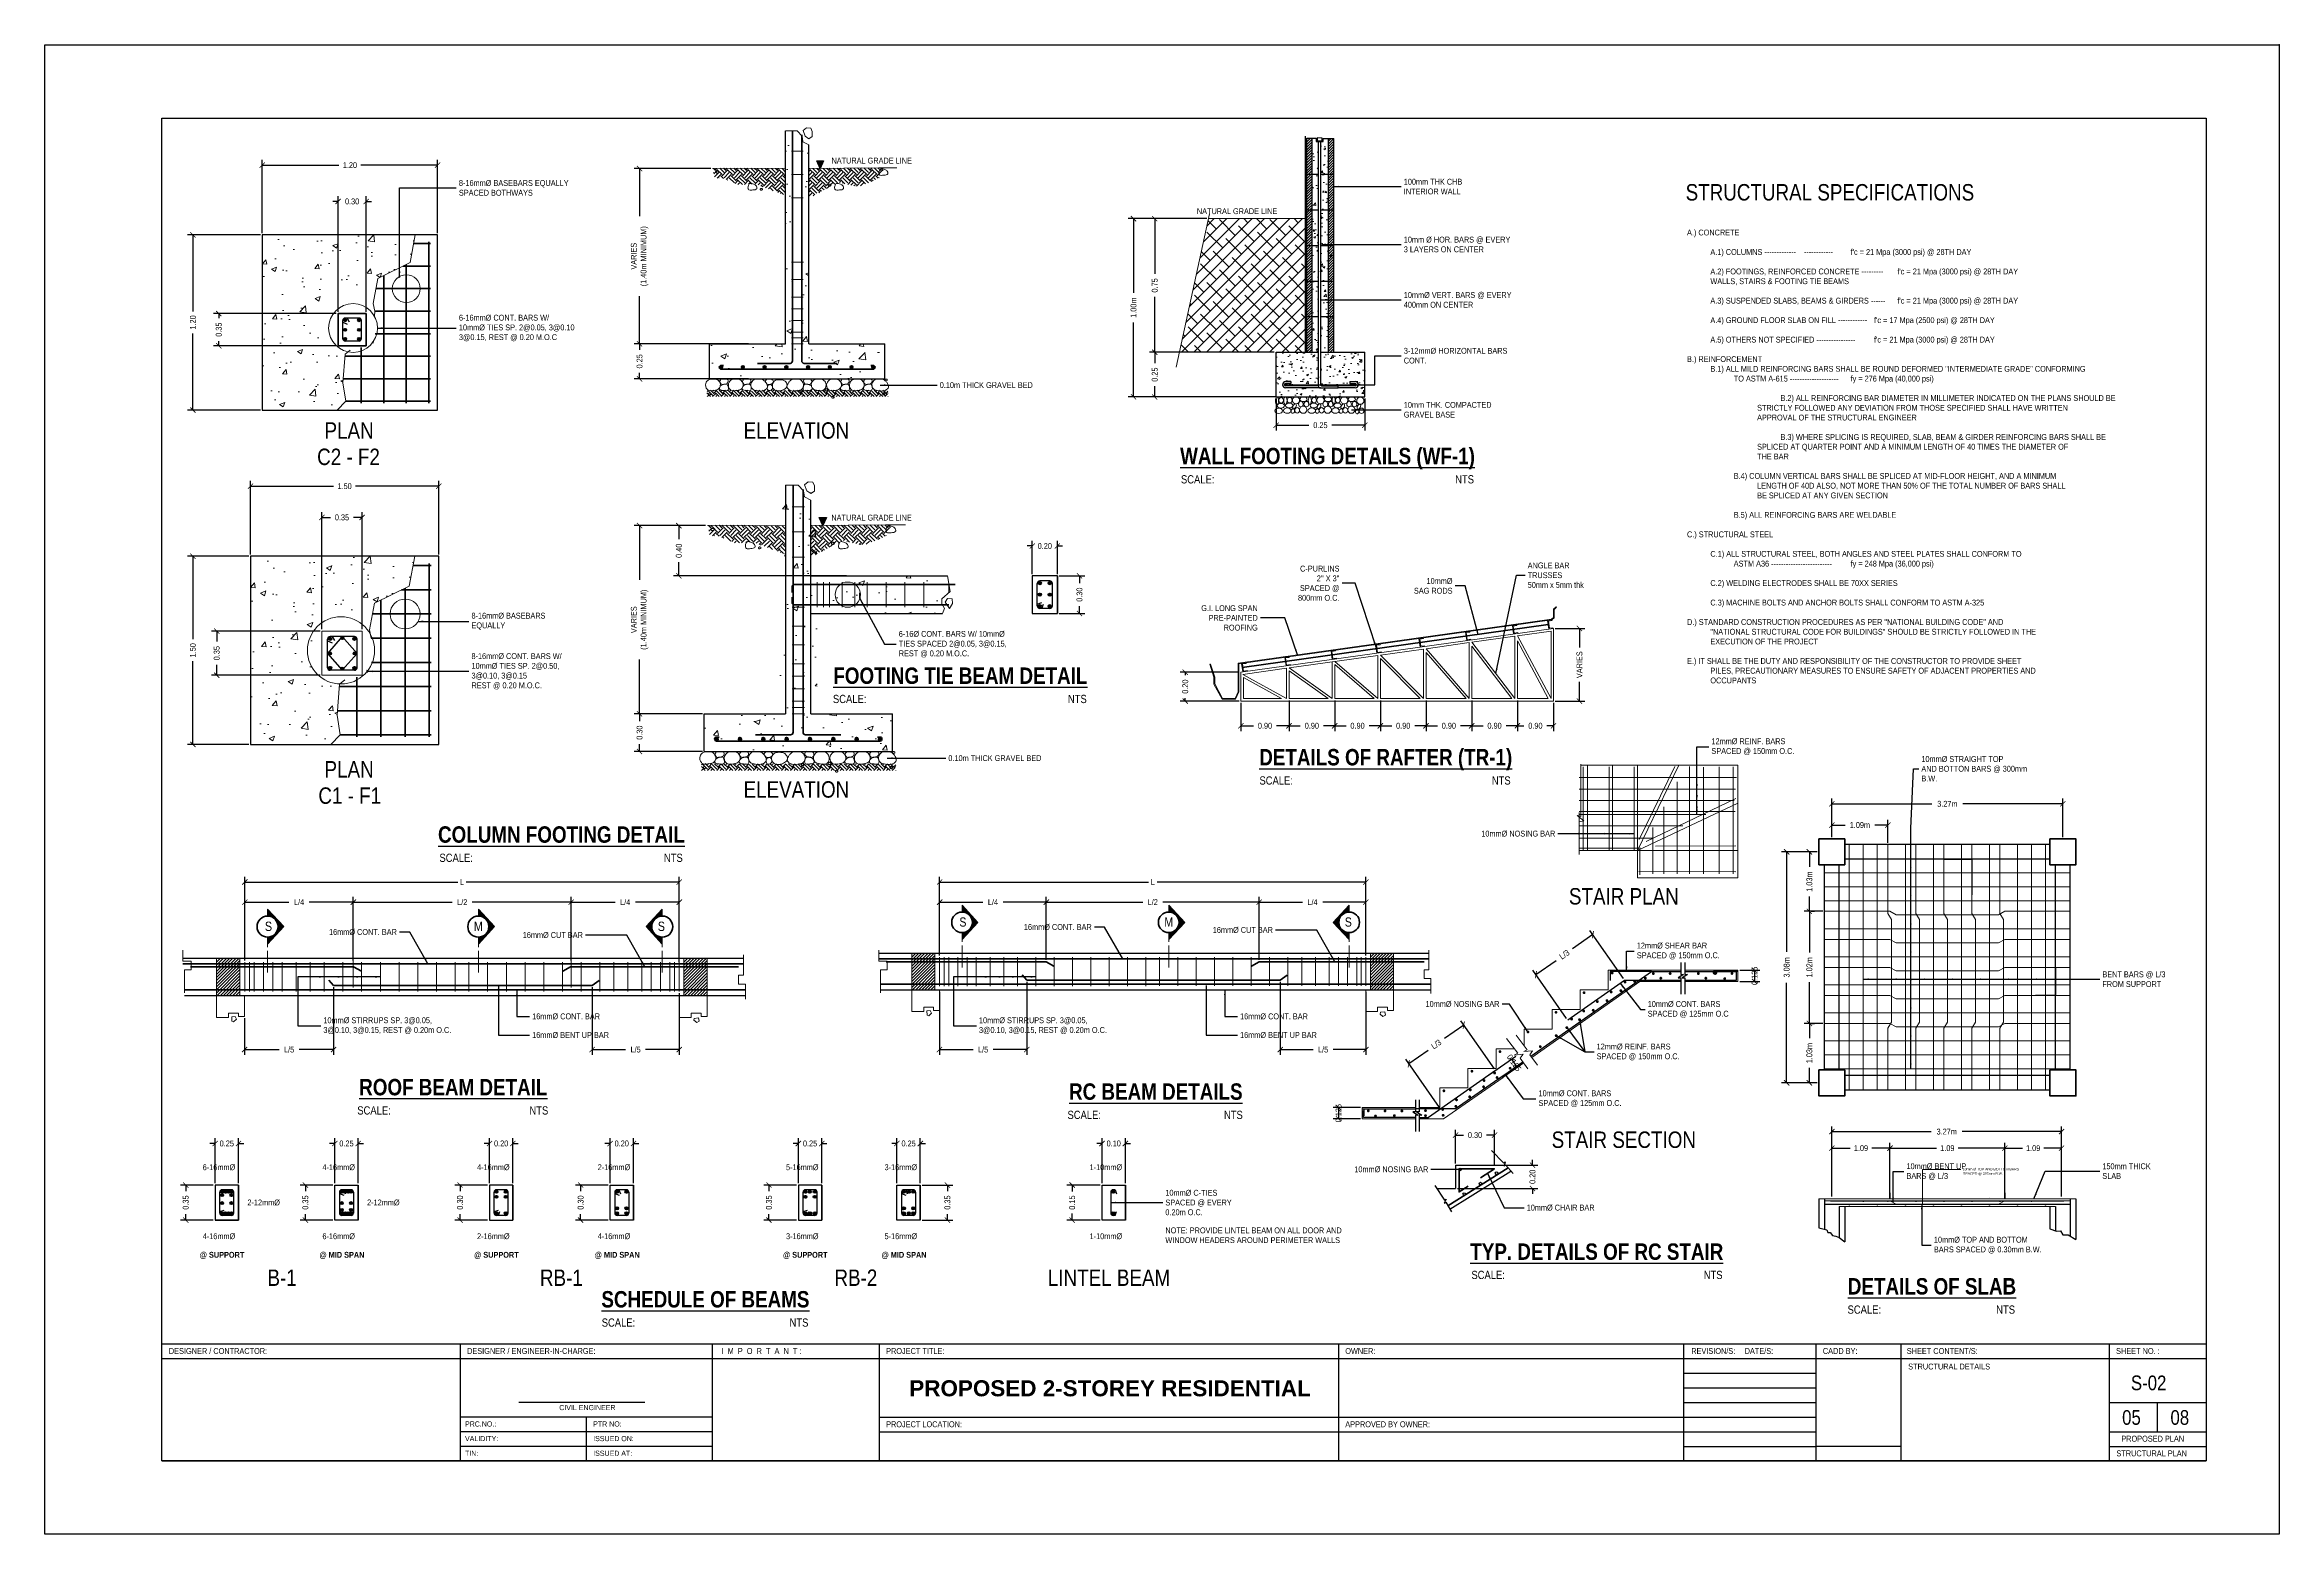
# Model space of a CAD drawing. Header units: inches. Extents: x 7263 to 14962, y 1317 to 2926.
# Drawn here: x 7339.2 to 7415.7, y 1419.1 to 1470.1 of the extents above; entities that cross this region are included whole.
import ezdxf

# ---------------------------------------------------------------- set-up
doc = ezdxf.new("R2010")
doc.units = ezdxf.units.IN
doc.header["$MEASUREMENT"] = 0
doc.linetypes.add('CENTER2', pattern=[1.125, 0.75, -0.125, 0.125, -0.125])
for name, color, linetype, lineweight in [('.05', 250, 'Continuous', 5), ('.13', 251, 'Continuous', 13), ('.15', 250, 'Continuous', 15), ('.18', 250, 'Continuous', 18), ('.20', 250, 'Continuous', 15), ('.25', 250, 'Continuous', 25), ('0.05', 250, 'Continuous', 5), ('0.09', 251, 'Continuous', 9), ('0.13', 251, 'Continuous', 13), ('0.15', 251, 'Continuous', 15), ('0.20', 250, 'Continuous', 20), ('0.25', 250, 'Continuous', 25), ('0.40', 250, 'Continuous', 40), ('0.50', 7, 'Continuous', 40), ('beam', 10, 'Continuous', 20), ('dimension', 203, 'Continuous', 13), ('dimension 1', 250, 'Continuous', 9), ('dimension 2', 251, 'Continuous', 9), ('dimline', 253, 'Continuous', 5), ('DRIVEWAY', 251, 'Continuous', 25), ('hatch 0.0', 250, 'Continuous', 0), ('Mtext', 251, 'Continuous', 15), ('stair', 141, 'Continuous', 18)]:
    doc.layers.add(name, color=color, linetype=linetype, lineweight=lineweight)
for name, color, linetype in [('BAR', 5, 'Continuous'), ('DIM', 8, 'Continuous'), ('Layer1', 1, 'Continuous'), ('Layer15', 7, 'Continuous'), ('Layer2', 2, 'Continuous'), ('Layer3', 3, 'Continuous'), ('Layer6', 6, 'Continuous'), ('PDF4_.1', 7, 'Continuous'), ('PDF4_.2', 7, 'Continuous'), ('PDF4_.3', 7, 'Continuous'), ('PDF4_.4', 7, 'Continuous'), ('PDF5_.00 CONTINUOUS', 7, 'Continuous'), ('PDF5_.13 CONTINUOUS', 7, 'Continuous'), ('PDF5_.15 OUTLINE', 7, 'Continuous'), ('PDF5_.2', 7, 'Continuous'), ('PDF5_.2 WALL', 7, 'Continuous'), ('PDF5_Text', 7, 'Continuous'), ('REIN', 20, 'Continuous'), ('text', 7, 'Continuous'), ('wall', 253, 'Continuous'), ('Walls', 4, 'Continuous')]:
    doc.layers.add(name, color=color, linetype=linetype)
doc.styles.add('PDF Arial', font='arial.ttf')
doc.styles.get("Standard").update_dxf_attribs({"font": ''})
doc.styles.get('Standard').set_extended_font_data('Tw Cen MT Condensed')
doc.dimstyles.new('ISOMETRIC -30', dxfattribs={"dimtxt": 0.2, "dimasz": 0.18, "dimexe": 0.18, "dimexo": 0.0625, "dimgap": 0.09, "dimtad": 0, "dimzin": 0, "dimdsep": 46, "dimtxsty": 'Standard', "dimblk": 'ARCHTICK', "dimcen": 0.09, "dimclrd": 8, "dimclre": 8, "dimclrt": 2, "dimadec": 0, "dimazin": 0, "dimtfac": 1, "dimtofl": 0, "dimtmove": 0, "dimatfit": 3, "dimfxl": 1, "dimtolj": 1, "dimtzin": 0, "dimarcsym": 0})
doc.dimstyles.get("Standard").update_dxf_attribs({"dimtxt": 0.2, "dimasz": 0.18, "dimexe": 0.18, "dimexo": 0.0625, "dimgap": 0.09, "dimtad": 0, "dimzin": 0, "dimdsep": 46, "dimtxsty": 'Standard', "dimblk": 'ARCHTICK', "dimcen": 0.09, "dimclrd": 8, "dimclre": 8, "dimclrt": 2, "dimadec": 0, "dimazin": 0, "dimtfac": 1, "dimtofl": 0, "dimtmove": 0, "dimatfit": 3, "dimfxl": 1, "dimtolj": 1, "dimtzin": 0, "dimarcsym": 0})

# ---------------------------------------------------------------- blocks, each defined once
blk = doc.blocks.new('_ArchTick')
at = {"color": 0, "linetype": 'ByBlock', "const_width": 0.15}
blk.add_lwpolyline([(-0.5, -0.5), (0.5, 0.5)], dxfattribs=at)
blk = doc.blocks.new('*D168')
at = {"layer": 'Defpoints', "color": 0, "transparency": 16777216}
for p in [(7359.561, 1459.874), (7363.354, 1459.874), (7363.354, 1458.674)]:
    blk.add_point(p, dxfattribs=at)
at = {"layer": 'Layer6', "color": 8, "lineweight": -2, "transparency": 16777216}
for p, q in [((7363.292, 1459.874), (7359.381, 1459.874)), ((7359.561, 1459.874), (7359.561, 1459.669)), ((7359.561, 1458.674), (7359.561, 1458.879)), ((7363.292, 1458.674), (7359.381, 1458.674))]:
    blk.add_line(p, q, dxfattribs=at)
at = {"layer": 'Layer6', "color": 8, "lineweight": -2, "transparency": 16777216, "xscale": 0.18, "yscale": 0.18, "zscale": 0.18}
for p, rotation in [((7359.561, 1459.874), 90), ((7359.561, 1458.674), 270)]:
    blk.add_blockref('_ArchTick', p, dxfattribs=dict(at, rotation=rotation))
at = {"layer": 'Layer6', "color": 2, "transparency": 16777216, "insert": (7359.561, 1459.274), "char_height": 0.2, "attachment_point": 5, "rotation": 90}
blk.add_mtext('\\A1;0.25', dxfattribs=at)
blk = doc.blocks.new('*D169')
at = {"layer": 'Defpoints', "color": 0, "transparency": 16777216}
for p in [(7361.882, 1453.65), (7360.905, 1451.931), (7366.709, 1451.931)]:
    blk.add_point(p, dxfattribs=at)
at = {"layer": 'Layer6', "color": 8, "lineweight": -2, "transparency": 16777216}
for p, q in [((7361.82, 1453.65), (7360.725, 1453.65)), ((7360.905, 1453.65), (7360.905, 1453.185)), ((7360.905, 1451.931), (7360.905, 1452.396)), ((7366.646, 1451.931), (7360.725, 1451.931))]:
    blk.add_line(p, q, dxfattribs=at)
at = {"layer": 'Layer6', "color": 8, "lineweight": -2, "transparency": 16777216, "xscale": 0.18, "yscale": 0.18, "zscale": 0.18}
for p, rotation in [((7360.905, 1453.65), 90), ((7360.905, 1451.931), 270)]:
    blk.add_blockref('_ArchTick', p, dxfattribs=dict(at, rotation=rotation))
at = {"layer": 'Layer6', "color": 2, "transparency": 16777216, "insert": (7360.905, 1452.79), "char_height": 0.2, "attachment_point": 5, "rotation": 90}
blk.add_mtext('\\A1;0.40', dxfattribs=at)
blk = doc.blocks.new('*D172')
at = {"layer": 'Defpoints', "color": 0, "ltscale": 0.02, "transparency": 16777216}
for p in [(7400.13, 1436.608), (7399.609, 1434.572), (7399.935, 1434.572)]:
    blk.add_point(p, dxfattribs=at)
at = {"layer": 'Layer15', "color": 8, "lineweight": -2, "ltscale": 0.02, "transparency": 16777216}
for p, q in [((7400.067, 1436.608), (7399.429, 1436.608)), ((7399.609, 1436.608), (7399.609, 1436.099)), ((7399.873, 1434.572), (7399.429, 1434.572)), ((7399.609, 1434.572), (7399.609, 1435.081))]:
    blk.add_line(p, q, dxfattribs=at)
at = {"layer": 'Layer15', "color": 8, "lineweight": -2, "ltscale": 0.02, "transparency": 16777216, "xscale": 0.18, "yscale": 0.18, "zscale": 0.18}
for p, rotation in [((7399.609, 1436.608), 90), ((7399.609, 1434.572), 270)]:
    blk.add_blockref('_ArchTick', p, dxfattribs=dict(at, rotation=rotation))
at = {"layer": 'Layer15', "color": 2, "ltscale": 0.02, "transparency": 16777216, "insert": (7399.609, 1435.59), "char_height": 0.2, "attachment_point": 5, "rotation": 90}
blk.add_mtext('\\A1;1.03m', dxfattribs=at)
blk = doc.blocks.new('*D170')
at = {"layer": 'Defpoints', "color": 0, "ltscale": 0.02, "transparency": 16777216}
for p in [(7399.935, 1442.481), (7399.609, 1440.445), (7400.13, 1440.445)]:
    blk.add_point(p, dxfattribs=at)
at = {"layer": 'Layer15', "color": 8, "lineweight": -2, "ltscale": 0.02, "transparency": 16777216}
for p, q in [((7399.873, 1442.481), (7399.429, 1442.481)), ((7399.609, 1442.481), (7399.609, 1441.972)), ((7399.609, 1440.445), (7399.609, 1440.954)), ((7400.067, 1440.445), (7399.429, 1440.445))]:
    blk.add_line(p, q, dxfattribs=at)
at = {"layer": 'Layer15', "color": 8, "lineweight": -2, "ltscale": 0.02, "transparency": 16777216, "xscale": 0.18, "yscale": 0.18, "zscale": 0.18}
for p, rotation in [((7399.609, 1442.481), 90), ((7399.609, 1440.445), 270)]:
    blk.add_blockref('_ArchTick', p, dxfattribs=dict(at, rotation=rotation))
at = {"layer": 'Layer15', "color": 2, "ltscale": 0.02, "transparency": 16777216, "insert": (7399.609, 1441.463), "char_height": 0.2, "attachment_point": 5, "rotation": 90}
blk.add_mtext('\\A1;1.03m', dxfattribs=at)
blk = doc.blocks.new('*D171')
at = {"layer": 'Defpoints', "color": 0, "ltscale": 0.02, "transparency": 16777216}
for p in [(7399.609, 1440.445), (7399.609, 1440.445), (7399.609, 1436.608)]:
    blk.add_point(p, dxfattribs=at)
at = {"layer": 'Layer15', "color": 8, "lineweight": -2, "ltscale": 0.02, "transparency": 16777216}
for p, q in [((7399.609, 1440.445), (7399.609, 1439.035)), ((7399.672, 1440.445), (7399.789, 1440.445)), ((7399.609, 1436.608), (7399.609, 1438.017)), ((7399.672, 1436.608), (7399.789, 1436.608))]:
    blk.add_line(p, q, dxfattribs=at)
at = {"layer": 'Layer15', "color": 8, "lineweight": -2, "ltscale": 0.02, "transparency": 16777216, "xscale": 0.18, "yscale": 0.18, "zscale": 0.18}
for p, rotation in [((7399.609, 1440.445), 90), ((7399.609, 1436.608), 270)]:
    blk.add_blockref('_ArchTick', p, dxfattribs=dict(at, rotation=rotation))
at = {"layer": 'Layer15', "color": 2, "ltscale": 0.02, "transparency": 16777216, "insert": (7399.609, 1438.526), "char_height": 0.2, "attachment_point": 5, "rotation": 90}
blk.add_mtext('\\A1;1.02m', dxfattribs=at)
blk = doc.blocks.new('*D173')
at = {"layer": 'Defpoints', "color": 0, "ltscale": 0.02, "transparency": 16777216}
for p in [(7408.288, 1444.125), (7400.379, 1442.924), (7408.288, 1442.924)]:
    blk.add_point(p, dxfattribs=at)
at = {"layer": 'Layer15', "color": 8, "lineweight": -2, "ltscale": 0.02, "transparency": 16777216}
for p, q in [((7400.379, 1442.987), (7400.379, 1444.305)), ((7400.379, 1444.125), (7403.805, 1444.125)), ((7408.288, 1444.125), (7404.861, 1444.125)), ((7408.288, 1442.987), (7408.288, 1444.305))]:
    blk.add_line(p, q, dxfattribs=at)
at = {"layer": 'Layer15', "color": 8, "lineweight": -2, "ltscale": 0.02, "transparency": 16777216, "xscale": 0.18, "yscale": 0.18, "zscale": 0.18, "rotation": 180}
blk.add_blockref('_ArchTick', (7400.379, 1444.125), dxfattribs=at)
at = {"layer": 'Layer15', "color": 8, "lineweight": -2, "ltscale": 0.02, "transparency": 16777216, "xscale": 0.18, "yscale": 0.18, "zscale": 0.18}
blk.add_blockref('_ArchTick', (7408.288, 1444.125), dxfattribs=at)
at = {"layer": 'Layer15', "color": 2, "ltscale": 0.02, "transparency": 16777216, "insert": (7404.333, 1444.125), "char_height": 0.2, "attachment_point": 5}
blk.add_mtext('\\A1;3.27m', dxfattribs=at)
blk = doc.blocks.new('*D174')
at = {"layer": 'Defpoints', "color": 0, "ltscale": 0.02, "transparency": 16777216}
for p in [(7400.379, 1443.399), (7400.379, 1442.998), (7402.297, 1442.73)]:
    blk.add_point(p, dxfattribs=at)
at = {"layer": 'Layer15', "color": 8, "lineweight": -2, "ltscale": 0.02, "transparency": 16777216}
for p, q in [((7400.379, 1443.061), (7400.379, 1443.579)), ((7402.297, 1442.793), (7402.297, 1443.579)), ((7400.379, 1443.399), (7400.829, 1443.399)), ((7402.297, 1443.399), (7401.847, 1443.399))]:
    blk.add_line(p, q, dxfattribs=at)
at = {"layer": 'Layer15', "color": 8, "lineweight": -2, "ltscale": 0.02, "transparency": 16777216, "xscale": 0.18, "yscale": 0.18, "zscale": 0.18, "rotation": 180}
blk.add_blockref('_ArchTick', (7400.379, 1443.399), dxfattribs=at)
at = {"layer": 'Layer15', "color": 8, "lineweight": -2, "ltscale": 0.02, "transparency": 16777216, "xscale": 0.18, "yscale": 0.18, "zscale": 0.18}
blk.add_blockref('_ArchTick', (7402.297, 1443.399), dxfattribs=at)
at = {"layer": 'Layer15', "color": 2, "ltscale": 0.02, "transparency": 16777216, "insert": (7401.338, 1443.399), "char_height": 0.2, "attachment_point": 5}
blk.add_mtext('\\A1;1.09m', dxfattribs=at)
blk = doc.blocks.new('*D175')
at = {"layer": 'Defpoints', "color": 0, "ltscale": 0.02, "transparency": 16777216}
for p in [(7399.935, 1442.481), (7398.831, 1434.572), (7399.935, 1434.572)]:
    blk.add_point(p, dxfattribs=at)
at = {"layer": 'Layer15', "color": 8, "lineweight": -2, "ltscale": 0.02, "transparency": 16777216}
for p, q in [((7399.873, 1442.481), (7398.651, 1442.481)), ((7398.831, 1442.481), (7398.831, 1439.054)), ((7398.831, 1434.572), (7398.831, 1437.998)), ((7399.873, 1434.572), (7398.651, 1434.572))]:
    blk.add_line(p, q, dxfattribs=at)
at = {"layer": 'Layer15', "color": 8, "lineweight": -2, "ltscale": 0.02, "transparency": 16777216, "xscale": 0.18, "yscale": 0.18, "zscale": 0.18}
for p, rotation in [((7398.831, 1442.481), 90), ((7398.831, 1434.572), 270)]:
    blk.add_blockref('_ArchTick', p, dxfattribs=dict(at, rotation=rotation))
at = {"layer": 'Layer15', "color": 2, "ltscale": 0.02, "transparency": 16777216, "insert": (7398.831, 1438.526), "char_height": 0.2, "attachment_point": 5, "rotation": 90}
blk.add_mtext('\\A1;3.08m', dxfattribs=at)
blk = doc.blocks.new('*D176')
at = {"layer": 'Defpoints', "color": 0, "transparency": 16777216}
for p in [(7346.646, 1465.992), (7346.646, 1463.606), (7352.646, 1463.606)]:
    blk.add_point(p, dxfattribs=at)
at = {"layer": 'Layer6', "color": 8, "lineweight": -2, "transparency": 16777216}
for p, q in [((7346.646, 1463.668), (7346.646, 1466.172)), ((7346.646, 1465.992), (7349.27, 1465.992)), ((7352.646, 1465.992), (7350.022, 1465.992)), ((7352.646, 1463.668), (7352.646, 1466.172))]:
    blk.add_line(p, q, dxfattribs=at)
at = {"layer": 'Layer6', "color": 8, "lineweight": -2, "transparency": 16777216, "xscale": 0.18, "yscale": 0.18, "zscale": 0.18, "rotation": 180}
blk.add_blockref('_ArchTick', (7346.646, 1465.992), dxfattribs=at)
at = {"layer": 'Layer6', "color": 8, "lineweight": -2, "transparency": 16777216, "xscale": 0.18, "yscale": 0.18, "zscale": 0.18}
blk.add_blockref('_ArchTick', (7352.646, 1465.992), dxfattribs=at)
at = {"layer": 'Layer6', "color": 2, "transparency": 16777216, "insert": (7349.646, 1465.992), "char_height": 0.2, "attachment_point": 5}
blk.add_mtext('\\A1;1.20', dxfattribs=at)
blk = doc.blocks.new('*D177')
at = {"layer": 'Defpoints', "color": 0, "transparency": 16777216}
for p in [(7349.241, 1464.749), (7349.241, 1460.909), (7350.201, 1460.909)]:
    blk.add_point(p, dxfattribs=at)
at = {"layer": 'Layer6', "color": 8, "lineweight": -2, "transparency": 16777216}
for p, q in [((7349.241, 1464.749), (7349.061, 1464.749)), ((7349.241, 1460.972), (7349.241, 1464.929)), ((7350.201, 1460.972), (7350.201, 1464.929)), ((7350.201, 1464.749), (7350.381, 1464.749))]:
    blk.add_line(p, q, dxfattribs=at)
at = {"layer": 'Layer6', "color": 8, "lineweight": -2, "transparency": 16777216, "xscale": 0.18, "yscale": 0.18, "zscale": 0.18}
blk.add_blockref('_ArchTick', (7349.241, 1464.749), dxfattribs=at)
at = {"layer": 'Layer6', "color": 8, "lineweight": -2, "transparency": 16777216, "xscale": 0.18, "yscale": 0.18, "zscale": 0.18, "rotation": 180}
blk.add_blockref('_ArchTick', (7350.201, 1464.749), dxfattribs=at)
at = {"layer": 'Layer6', "color": 2, "transparency": 16777216, "insert": (7349.721, 1464.749), "char_height": 0.2, "attachment_point": 5}
blk.add_mtext('\\A1;0.30', dxfattribs=at)
blk = doc.blocks.new('*D178')
at = {"layer": 'Defpoints', "color": 0, "transparency": 16777216}
for p in [(7349.241, 1460.909), (7345.156, 1459.811), (7349.241, 1459.811)]:
    blk.add_point(p, dxfattribs=at)
at = {"layer": 'Layer6', "color": 8, "lineweight": -2, "transparency": 16777216}
for p, q in [((7349.179, 1460.909), (7344.976, 1460.909)), ((7345.156, 1460.909), (7345.156, 1460.755)), ((7349.179, 1459.811), (7344.976, 1459.811)), ((7345.156, 1459.811), (7345.156, 1459.965))]:
    blk.add_line(p, q, dxfattribs=at)
at = {"layer": 'Layer6', "color": 8, "lineweight": -2, "transparency": 16777216, "xscale": 0.18, "yscale": 0.18, "zscale": 0.18}
for p, rotation in [((7345.156, 1460.909), 90), ((7345.156, 1459.811), 270)]:
    blk.add_blockref('_ArchTick', p, dxfattribs=dict(at, rotation=rotation))
at = {"layer": 'Layer6', "color": 2, "transparency": 16777216, "insert": (7345.156, 1460.36), "char_height": 0.2, "attachment_point": 5, "rotation": 90}
blk.add_mtext('\\A1;0.35', dxfattribs=at)
blk = doc.blocks.new('*D179')
at = {"layer": 'Defpoints', "color": 0, "transparency": 16777216}
for p in [(7346.646, 1463.606), (7344.271, 1457.606), (7346.646, 1457.606)]:
    blk.add_point(p, dxfattribs=at)
at = {"layer": 'Layer6', "color": 8, "lineweight": -2, "transparency": 16777216}
for p, q in [((7346.583, 1463.606), (7344.091, 1463.606)), ((7344.271, 1463.606), (7344.271, 1460.982)), ((7344.271, 1457.606), (7344.271, 1460.23)), ((7346.583, 1457.606), (7344.091, 1457.606))]:
    blk.add_line(p, q, dxfattribs=at)
at = {"layer": 'Layer6', "color": 8, "lineweight": -2, "transparency": 16777216, "xscale": 0.18, "yscale": 0.18, "zscale": 0.18}
for p, rotation in [((7344.271, 1463.606), 90), ((7344.271, 1457.606), 270)]:
    blk.add_blockref('_ArchTick', p, dxfattribs=dict(at, rotation=rotation))
at = {"layer": 'Layer6', "color": 2, "transparency": 16777216, "insert": (7344.271, 1460.606), "char_height": 0.2, "attachment_point": 5, "rotation": 90}
blk.add_mtext('\\A1;1.20', dxfattribs=at)
blk = doc.blocks.new('*D180')
at = {"layer": 'Defpoints', "color": 0, "transparency": 16777216}
for p in [(7352.686, 1455), (7346.242, 1452.604), (7352.686, 1452.604)]:
    blk.add_point(p, dxfattribs=at)
at = {"layer": 'Layer6', "color": 8, "lineweight": -2, "transparency": 16777216}
for p, q in [((7346.242, 1452.667), (7346.242, 1455.18)), ((7352.686, 1452.667), (7352.686, 1455.18)), ((7346.242, 1455), (7349.088, 1455)), ((7352.686, 1455), (7349.84, 1455))]:
    blk.add_line(p, q, dxfattribs=at)
at = {"layer": 'Layer6', "color": 8, "lineweight": -2, "transparency": 16777216, "xscale": 0.18, "yscale": 0.18, "zscale": 0.18, "rotation": 180}
blk.add_blockref('_ArchTick', (7346.242, 1455), dxfattribs=at)
at = {"layer": 'Layer6', "color": 8, "lineweight": -2, "transparency": 16777216, "xscale": 0.18, "yscale": 0.18, "zscale": 0.18}
blk.add_blockref('_ArchTick', (7352.686, 1455), dxfattribs=at)
at = {"layer": 'Layer6', "color": 2, "transparency": 16777216, "insert": (7349.464, 1455), "char_height": 0.2, "attachment_point": 5}
blk.add_mtext('\\A1;1.50', dxfattribs=at)
blk = doc.blocks.new('*D181')
at = {"layer": 'Defpoints', "color": 0, "transparency": 16777216}
for p in [(7350.06, 1453.931), (7348.687, 1450.039), (7350.06, 1450.039)]:
    blk.add_point(p, dxfattribs=at)
at = {"layer": 'Layer6', "color": 8, "lineweight": -2, "transparency": 16777216}
for p, q in [((7348.687, 1450.101), (7348.687, 1454.111)), ((7348.687, 1453.931), (7348.979, 1453.931)), ((7350.06, 1453.931), (7349.768, 1453.931)), ((7350.06, 1450.101), (7350.06, 1454.111))]:
    blk.add_line(p, q, dxfattribs=at)
at = {"layer": 'Layer6', "color": 8, "lineweight": -2, "transparency": 16777216, "xscale": 0.18, "yscale": 0.18, "zscale": 0.18, "rotation": 180}
blk.add_blockref('_ArchTick', (7348.687, 1453.931), dxfattribs=at)
at = {"layer": 'Layer6', "color": 8, "lineweight": -2, "transparency": 16777216, "xscale": 0.18, "yscale": 0.18, "zscale": 0.18}
blk.add_blockref('_ArchTick', (7350.06, 1453.931), dxfattribs=at)
at = {"layer": 'Layer6', "color": 2, "transparency": 16777216, "insert": (7349.374, 1453.931), "char_height": 0.2, "attachment_point": 5}
blk.add_mtext('\\A1;0.35', dxfattribs=at)
blk = doc.blocks.new('*D182')
at = {"layer": 'Defpoints', "color": 0, "transparency": 16777216}
for p in [(7346.242, 1452.604), (7344.271, 1446.161), (7346.242, 1446.161)]:
    blk.add_point(p, dxfattribs=at)
at = {"layer": 'Layer6', "color": 8, "lineweight": -2, "transparency": 16777216}
for p, q in [((7346.18, 1452.604), (7344.091, 1452.604)), ((7344.271, 1452.604), (7344.271, 1449.758)), ((7344.271, 1446.161), (7344.271, 1449.007)), ((7346.18, 1446.161), (7344.091, 1446.161))]:
    blk.add_line(p, q, dxfattribs=at)
at = {"layer": 'Layer6', "color": 8, "lineweight": -2, "transparency": 16777216, "xscale": 0.18, "yscale": 0.18, "zscale": 0.18}
for p, rotation in [((7344.271, 1452.604), 90), ((7344.271, 1446.161), 270)]:
    blk.add_blockref('_ArchTick', p, dxfattribs=dict(at, rotation=rotation))
at = {"layer": 'Layer6', "color": 2, "transparency": 16777216, "insert": (7344.271, 1449.382), "char_height": 0.2, "attachment_point": 5, "rotation": 90}
blk.add_mtext('\\A1;1.50', dxfattribs=at)
blk = doc.blocks.new('*D183')
at = {"layer": 'Defpoints', "color": 0, "transparency": 16777216}
for p in [(7348.687, 1450.039), (7345.085, 1448.528), (7348.687, 1448.528)]:
    blk.add_point(p, dxfattribs=at)
at = {"layer": 'Layer6', "color": 8, "lineweight": -2, "transparency": 16777216}
for p, q in [((7348.625, 1450.039), (7344.905, 1450.039)), ((7345.085, 1450.039), (7345.085, 1449.678)), ((7348.625, 1448.528), (7344.905, 1448.528)), ((7345.085, 1448.528), (7345.085, 1448.889))]:
    blk.add_line(p, q, dxfattribs=at)
at = {"layer": 'Layer6', "color": 8, "lineweight": -2, "transparency": 16777216, "xscale": 0.18, "yscale": 0.18, "zscale": 0.18}
for p, rotation in [((7345.085, 1450.039), 90), ((7345.085, 1448.528), 270)]:
    blk.add_blockref('_ArchTick', p, dxfattribs=dict(at, rotation=rotation))
at = {"layer": 'Layer6', "color": 2, "transparency": 16777216, "insert": (7345.085, 1449.283), "char_height": 0.2, "attachment_point": 5, "rotation": 90}
blk.add_mtext('\\A1;0.35', dxfattribs=at)
blk = doc.blocks.new('*D184')
at = {"layer": 'Defpoints', "color": 0, "transparency": 16777216}
for p in [(7362.06, 1465.874), (7359.561, 1459.874), (7361.958, 1459.874)]:
    blk.add_point(p, dxfattribs=at)
at = {"layer": 'Layer6', "color": 8, "lineweight": -2, "transparency": 16777216}
for p, q in [((7361.997, 1465.874), (7359.381, 1465.874)), ((7359.561, 1465.874), (7359.561, 1464.24)), ((7359.561, 1459.874), (7359.561, 1461.508)), ((7361.896, 1459.874), (7359.381, 1459.874))]:
    blk.add_line(p, q, dxfattribs=at)
at = {"layer": 'Layer6', "color": 8, "lineweight": -2, "transparency": 16777216, "xscale": 0.18, "yscale": 0.18, "zscale": 0.18}
for p, rotation in [((7359.561, 1465.874), 90), ((7359.561, 1459.874), 270)]:
    blk.add_blockref('_ArchTick', p, dxfattribs=dict(at, rotation=rotation))
at = {"layer": 'Layer6', "color": 2, "transparency": 16777216, "insert": (7359.561, 1462.874), "char_height": 0.2, "attachment_point": 5, "rotation": 90}
blk.add_mtext('\\A1;VARIES\\P(1.40m MINIMUM)', dxfattribs=at)
blk = doc.blocks.new('*D185')
at = {"layer": 'Defpoints', "color": 0, "transparency": 16777216}
for p in [(7361.882, 1453.65), (7359.561, 1447.206), (7361.773, 1447.206)]:
    blk.add_point(p, dxfattribs=at)
at = {"layer": 'Layer6', "color": 8, "lineweight": -2, "transparency": 16777216}
for p, q in [((7361.82, 1453.65), (7359.381, 1453.65)), ((7359.561, 1453.65), (7359.561, 1451.794)), ((7359.561, 1447.206), (7359.561, 1449.062)), ((7361.711, 1447.206), (7359.381, 1447.206))]:
    blk.add_line(p, q, dxfattribs=at)
at = {"layer": 'Layer6', "color": 8, "lineweight": -2, "transparency": 16777216, "xscale": 0.18, "yscale": 0.18, "zscale": 0.18}
for p, rotation in [((7359.561, 1453.65), 90), ((7359.561, 1447.206), 270)]:
    blk.add_blockref('_ArchTick', p, dxfattribs=dict(at, rotation=rotation))
at = {"layer": 'Layer6', "color": 2, "transparency": 16777216, "insert": (7359.561, 1450.428), "char_height": 0.2, "attachment_point": 5, "rotation": 90}
blk.add_mtext('\\A1;VARIES\\P(1.40m MINIMUM)', dxfattribs=at)
blk = doc.blocks.new('*D186')
at = {"layer": 'Defpoints', "color": 0, "transparency": 16777216}
for p in [(7361.773, 1447.206), (7359.561, 1445.918), (7361.773, 1445.918)]:
    blk.add_point(p, dxfattribs=at)
at = {"layer": 'Layer6', "color": 8, "lineweight": -2, "transparency": 16777216}
for p, q in [((7361.711, 1447.206), (7359.381, 1447.206)), ((7359.561, 1447.206), (7359.561, 1446.957)), ((7361.711, 1445.918), (7359.381, 1445.918)), ((7359.561, 1445.918), (7359.561, 1446.167))]:
    blk.add_line(p, q, dxfattribs=at)
at = {"layer": 'Layer6', "color": 8, "lineweight": -2, "transparency": 16777216, "xscale": 0.18, "yscale": 0.18, "zscale": 0.18}
for p, rotation in [((7359.561, 1447.206), 90), ((7359.561, 1445.918), 270)]:
    blk.add_blockref('_ArchTick', p, dxfattribs=dict(at, rotation=rotation))
at = {"layer": 'Layer6', "color": 2, "transparency": 16777216, "insert": (7359.561, 1446.562), "char_height": 0.2, "attachment_point": 5, "rotation": 90}
blk.add_mtext('\\A1;0.30', dxfattribs=at)
blk = doc.blocks.new('*D187')
at = {"layer": 'Defpoints', "color": 0, "transparency": 16777216}
for p in [(7373.864, 1452.953), (7373.005, 1451.931), (7373.864, 1451.931)]:
    blk.add_point(p, dxfattribs=at)
at = {"layer": 'Layer6', "color": 8, "lineweight": -2, "transparency": 16777216}
for p, q in [((7373.005, 1452.953), (7372.825, 1452.953)), ((7373.005, 1451.994), (7373.005, 1453.133)), ((7373.864, 1451.994), (7373.864, 1453.133)), ((7373.864, 1452.953), (7374.044, 1452.953))]:
    blk.add_line(p, q, dxfattribs=at)
at = {"layer": 'Layer6', "color": 8, "lineweight": -2, "transparency": 16777216, "xscale": 0.18, "yscale": 0.18, "zscale": 0.18}
blk.add_blockref('_ArchTick', (7373.005, 1452.953), dxfattribs=at)
at = {"layer": 'Layer6', "color": 8, "lineweight": -2, "transparency": 16777216, "xscale": 0.18, "yscale": 0.18, "zscale": 0.18, "rotation": 180}
blk.add_blockref('_ArchTick', (7373.864, 1452.953), dxfattribs=at)
at = {"layer": 'Layer6', "color": 2, "transparency": 16777216, "insert": (7373.435, 1452.953), "char_height": 0.2, "attachment_point": 5}
blk.add_mtext('\\A1;0.20', dxfattribs=at)
blk = doc.blocks.new('*D188')
at = {"layer": 'Defpoints', "color": 0, "transparency": 16777216}
for p in [(7373.864, 1451.931), (7373.864, 1450.643), (7374.622, 1450.643)]:
    blk.add_point(p, dxfattribs=at)
at = {"layer": 'Layer6', "color": 8, "lineweight": -2, "transparency": 16777216}
for p, q in [((7373.927, 1451.931), (7374.802, 1451.931)), ((7374.622, 1451.931), (7374.622, 1451.682)), ((7373.927, 1450.643), (7374.802, 1450.643)), ((7374.622, 1450.643), (7374.622, 1450.892))]:
    blk.add_line(p, q, dxfattribs=at)
at = {"layer": 'Layer6', "color": 8, "lineweight": -2, "transparency": 16777216, "xscale": 0.18, "yscale": 0.18, "zscale": 0.18}
for p, rotation in [((7374.622, 1451.931), 90), ((7374.622, 1450.643), 270)]:
    blk.add_blockref('_ArchTick', p, dxfattribs=dict(at, rotation=rotation))
at = {"layer": 'Layer6', "color": 2, "transparency": 16777216, "insert": (7374.622, 1451.287), "char_height": 0.2, "attachment_point": 5, "rotation": 90}
blk.add_mtext('\\A1;0.30', dxfattribs=at)
blk = doc.blocks.new('*D189')
at = {"layer": 'Defpoints', "color": 0, "transparency": 16777216}
for p in [(7379.042, 1464.16), (7377.198, 1459.586), (7381.352, 1459.586)]:
    blk.add_point(p, dxfattribs=at)
at = {"layer": 'Layer6', "color": 8, "lineweight": -2, "transparency": 16777216}
for p, q in [((7378.98, 1464.16), (7377.018, 1464.16)), ((7377.198, 1464.16), (7377.198, 1462.268)), ((7377.198, 1459.586), (7377.198, 1461.478)), ((7381.289, 1459.586), (7377.018, 1459.586))]:
    blk.add_line(p, q, dxfattribs=at)
at = {"layer": 'Layer6', "color": 8, "lineweight": -2, "transparency": 16777216, "xscale": 0.18, "yscale": 0.18, "zscale": 0.18}
for p, rotation in [((7377.198, 1464.16), 90), ((7377.198, 1459.586), 270)]:
    blk.add_blockref('_ArchTick', p, dxfattribs=dict(at, rotation=rotation))
at = {"layer": 'Layer6', "color": 2, "transparency": 16777216, "insert": (7377.198, 1461.873), "char_height": 0.2, "attachment_point": 5, "rotation": 90}
blk.add_mtext('\\A1;0.75', dxfattribs=at)
blk = doc.blocks.new('*D190')
at = {"layer": 'Defpoints', "color": 0, "transparency": 16777216}
for p in [(7381.352, 1459.586), (7377.198, 1458.054), (7381.381, 1458.054)]:
    blk.add_point(p, dxfattribs=at)
at = {"layer": 'Layer6', "color": 8, "lineweight": -2, "transparency": 16777216}
for p, q in [((7381.289, 1459.586), (7377.018, 1459.586)), ((7377.198, 1459.586), (7377.198, 1459.215)), ((7377.198, 1458.054), (7377.198, 1458.425)), ((7381.318, 1458.054), (7377.018, 1458.054))]:
    blk.add_line(p, q, dxfattribs=at)
at = {"layer": 'Layer6', "color": 8, "lineweight": -2, "transparency": 16777216, "xscale": 0.18, "yscale": 0.18, "zscale": 0.18}
for p, rotation in [((7377.198, 1459.586), 90), ((7377.198, 1458.054), 270)]:
    blk.add_blockref('_ArchTick', p, dxfattribs=dict(at, rotation=rotation))
at = {"layer": 'Layer6', "color": 2, "transparency": 16777216, "insert": (7377.198, 1458.82), "char_height": 0.2, "attachment_point": 5, "rotation": 90}
blk.add_mtext('\\A1;0.25', dxfattribs=at)
blk = doc.blocks.new('*D191')
at = {"layer": 'Defpoints', "color": 0, "transparency": 16777216}
for p in [(7379.042, 1464.16), (7376.472, 1458.061), (7381.352, 1458.061)]:
    blk.add_point(p, dxfattribs=at)
at = {"layer": 'Layer6', "color": 8, "lineweight": -2, "transparency": 16777216}
for p, q in [((7378.98, 1464.16), (7376.292, 1464.16)), ((7376.472, 1464.16), (7376.472, 1461.62)), ((7376.472, 1458.061), (7376.472, 1460.602)), ((7381.289, 1458.061), (7376.292, 1458.061))]:
    blk.add_line(p, q, dxfattribs=at)
at = {"layer": 'Layer6', "color": 8, "lineweight": -2, "transparency": 16777216, "xscale": 0.18, "yscale": 0.18, "zscale": 0.18}
for p, rotation in [((7376.472, 1464.16), 90), ((7376.472, 1458.061), 270)]:
    blk.add_blockref('_ArchTick', p, dxfattribs=dict(at, rotation=rotation))
at = {"layer": 'Layer6', "color": 2, "transparency": 16777216, "insert": (7376.472, 1461.111), "char_height": 0.2, "attachment_point": 5, "rotation": 90}
blk.add_mtext('\\A1;1.00m', dxfattribs=at)
blk = doc.blocks.new('*D192')
at = {"layer": 'Defpoints', "color": 0, "transparency": 16777216}
for p in [(7381.352, 1458.061), (7384.389, 1458.061), (7384.389, 1457.088)]:
    blk.add_point(p, dxfattribs=at)
at = {"layer": 'Layer6', "color": 8, "lineweight": -2, "transparency": 16777216}
for p, q in [((7381.352, 1457.999), (7381.352, 1456.908)), ((7384.389, 1457.999), (7384.389, 1456.908)), ((7381.352, 1457.088), (7382.476, 1457.088)), ((7384.389, 1457.088), (7383.265, 1457.088))]:
    blk.add_line(p, q, dxfattribs=at)
at = {"layer": 'Layer6', "color": 8, "lineweight": -2, "transparency": 16777216, "xscale": 0.18, "yscale": 0.18, "zscale": 0.18, "rotation": 180}
blk.add_blockref('_ArchTick', (7381.352, 1457.088), dxfattribs=at)
at = {"layer": 'Layer6', "color": 8, "lineweight": -2, "transparency": 16777216, "xscale": 0.18, "yscale": 0.18, "zscale": 0.18}
blk.add_blockref('_ArchTick', (7384.389, 1457.088), dxfattribs=at)
at = {"layer": 'Layer6', "color": 2, "transparency": 16777216, "insert": (7382.87, 1457.088), "char_height": 0.2, "attachment_point": 5}
blk.add_mtext('\\A1;0.25', dxfattribs=at)
blk = doc.blocks.new('*D193')
at = {"layer": 'Defpoints', "color": 0, "transparency": 16777216}
for p in [(7360.921, 1441.448), (7346.047, 1438.703), (7360.921, 1438.647)]:
    blk.add_point(p, dxfattribs=at)
at = {"layer": 'Layer6', "color": 8, "lineweight": -2, "transparency": 16777216}
for p, q in [((7346.047, 1438.766), (7346.047, 1441.628)), ((7346.047, 1441.448), (7353.337, 1441.448)), ((7360.921, 1441.448), (7353.631, 1441.448)), ((7360.921, 1438.71), (7360.921, 1441.628))]:
    blk.add_line(p, q, dxfattribs=at)
at = {"layer": 'Layer6', "color": 8, "lineweight": -2, "transparency": 16777216, "xscale": 0.18, "yscale": 0.18, "zscale": 0.18, "rotation": 180}
blk.add_blockref('_ArchTick', (7346.047, 1441.448), dxfattribs=at)
at = {"layer": 'Layer6', "color": 8, "lineweight": -2, "transparency": 16777216, "xscale": 0.18, "yscale": 0.18, "zscale": 0.18}
blk.add_blockref('_ArchTick', (7360.921, 1441.448), dxfattribs=at)
at = {"layer": 'Layer6', "color": 2, "transparency": 16777216, "insert": (7353.484, 1441.448), "char_height": 0.2, "attachment_point": 5}
blk.add_mtext('\\A1;L', dxfattribs=at)
blk = doc.blocks.new('*D194')
at = {"layer": 'Defpoints', "color": 0, "transparency": 16777216}
for p in [(7349.762, 1440.758), (7346.047, 1438.703), (7349.762, 1438.703)]:
    blk.add_point(p, dxfattribs=at)
at = {"layer": 'Layer6', "color": 8, "lineweight": -2, "transparency": 16777216}
for p, q in [((7346.047, 1438.766), (7346.047, 1440.938)), ((7346.047, 1440.758), (7347.557, 1440.758)), ((7349.762, 1440.758), (7348.252, 1440.758)), ((7349.762, 1438.766), (7349.762, 1440.938))]:
    blk.add_line(p, q, dxfattribs=at)
at = {"layer": 'Layer6', "color": 8, "lineweight": -2, "transparency": 16777216, "xscale": 0.18, "yscale": 0.18, "zscale": 0.18, "rotation": 180}
blk.add_blockref('_ArchTick', (7346.047, 1440.758), dxfattribs=at)
at = {"layer": 'Layer6', "color": 8, "lineweight": -2, "transparency": 16777216, "xscale": 0.18, "yscale": 0.18, "zscale": 0.18}
blk.add_blockref('_ArchTick', (7349.762, 1440.758), dxfattribs=at)
at = {"layer": 'Layer6', "color": 2, "transparency": 16777216, "insert": (7347.905, 1440.758), "char_height": 0.2, "attachment_point": 5}
blk.add_mtext('\\A1;L/4', dxfattribs=at)
blk = doc.blocks.new('*D195')
at = {"layer": 'Defpoints', "color": 0, "transparency": 16777216}
for p in [(7357.22, 1440.758), (7349.762, 1438.703), (7357.22, 1438.703)]:
    blk.add_point(p, dxfattribs=at)
at = {"layer": 'Layer6', "color": 8, "lineweight": -2, "transparency": 16777216}
for p, q in [((7349.762, 1438.766), (7349.762, 1440.938)), ((7349.762, 1440.758), (7353.149, 1440.758)), ((7357.22, 1440.758), (7353.833, 1440.758)), ((7357.22, 1438.766), (7357.22, 1440.938))]:
    blk.add_line(p, q, dxfattribs=at)
at = {"layer": 'Layer6', "color": 8, "lineweight": -2, "transparency": 16777216, "xscale": 0.18, "yscale": 0.18, "zscale": 0.18, "rotation": 180}
blk.add_blockref('_ArchTick', (7349.762, 1440.758), dxfattribs=at)
at = {"layer": 'Layer6', "color": 8, "lineweight": -2, "transparency": 16777216, "xscale": 0.18, "yscale": 0.18, "zscale": 0.18}
blk.add_blockref('_ArchTick', (7357.22, 1440.758), dxfattribs=at)
at = {"layer": 'Layer6', "color": 2, "transparency": 16777216, "insert": (7353.491, 1440.758), "char_height": 0.2, "attachment_point": 5}
blk.add_mtext('\\A1;L/2', dxfattribs=at)
blk = doc.blocks.new('*D196')
at = {"layer": 'Defpoints', "color": 0, "transparency": 16777216}
for p in [(7360.921, 1440.758), (7357.22, 1438.703), (7360.921, 1438.703)]:
    blk.add_point(p, dxfattribs=at)
at = {"layer": 'Layer6', "color": 8, "lineweight": -2, "transparency": 16777216}
for p, q in [((7357.22, 1438.766), (7357.22, 1440.938)), ((7357.22, 1440.758), (7358.723, 1440.758)), ((7360.921, 1440.758), (7359.417, 1440.758)), ((7360.921, 1438.766), (7360.921, 1440.938))]:
    blk.add_line(p, q, dxfattribs=at)
at = {"layer": 'Layer6', "color": 8, "lineweight": -2, "transparency": 16777216, "xscale": 0.18, "yscale": 0.18, "zscale": 0.18, "rotation": 180}
blk.add_blockref('_ArchTick', (7357.22, 1440.758), dxfattribs=at)
at = {"layer": 'Layer6', "color": 8, "lineweight": -2, "transparency": 16777216, "xscale": 0.18, "yscale": 0.18, "zscale": 0.18}
blk.add_blockref('_ArchTick', (7360.921, 1440.758), dxfattribs=at)
at = {"layer": 'Layer6', "color": 2, "transparency": 16777216, "insert": (7359.07, 1440.758), "char_height": 0.2, "attachment_point": 5}
blk.add_mtext('\\A1;L/4', dxfattribs=at)
blk = doc.blocks.new('*D197')
at = {"layer": 'Defpoints', "color": 0, "transparency": 16777216}
for p in [(7349.085, 1437.905), (7346.041, 1436.848), (7346.041, 1435.712)]:
    blk.add_point(p, dxfattribs=at)
at = {"layer": 'Layer6', "color": 8, "lineweight": -2, "transparency": 16777216}
for p, q in [((7349.085, 1437.843), (7349.085, 1435.532)), ((7346.041, 1436.786), (7346.041, 1435.532)), ((7346.041, 1435.712), (7347.22, 1435.712)), ((7349.085, 1435.712), (7347.905, 1435.712))]:
    blk.add_line(p, q, dxfattribs=at)
at = {"layer": 'Layer6', "color": 8, "lineweight": -2, "transparency": 16777216, "xscale": 0.18, "yscale": 0.18, "zscale": 0.18, "rotation": 180}
blk.add_blockref('_ArchTick', (7346.041, 1435.712), dxfattribs=at)
at = {"layer": 'Layer6', "color": 8, "lineweight": -2, "transparency": 16777216, "xscale": 0.18, "yscale": 0.18, "zscale": 0.18}
blk.add_blockref('_ArchTick', (7349.085, 1435.712), dxfattribs=at)
at = {"layer": 'Layer6', "color": 2, "transparency": 16777216, "insert": (7347.563, 1435.712), "char_height": 0.2, "attachment_point": 5}
blk.add_mtext('\\A1;L/5', dxfattribs=at)
blk = doc.blocks.new('*D198')
at = {"layer": 'Defpoints', "color": 0, "transparency": 16777216}
for p in [(7357.934, 1437.905), (7360.921, 1437.704), (7357.934, 1435.712)]:
    blk.add_point(p, dxfattribs=at)
at = {"layer": 'Layer6', "color": 8, "lineweight": -2, "transparency": 16777216}
for p, q in [((7357.934, 1437.843), (7357.934, 1435.532)), ((7360.921, 1437.641), (7360.921, 1435.532)), ((7357.934, 1435.712), (7359.085, 1435.712)), ((7360.921, 1435.712), (7359.77, 1435.712))]:
    blk.add_line(p, q, dxfattribs=at)
at = {"layer": 'Layer6', "color": 8, "lineweight": -2, "transparency": 16777216, "xscale": 0.18, "yscale": 0.18, "zscale": 0.18, "rotation": 180}
blk.add_blockref('_ArchTick', (7357.934, 1435.712), dxfattribs=at)
at = {"layer": 'Layer6', "color": 8, "lineweight": -2, "transparency": 16777216, "xscale": 0.18, "yscale": 0.18, "zscale": 0.18}
blk.add_blockref('_ArchTick', (7360.921, 1435.712), dxfattribs=at)
at = {"layer": 'Layer6', "color": 2, "transparency": 16777216, "insert": (7359.427, 1435.712), "char_height": 0.2, "attachment_point": 5}
blk.add_mtext('\\A1;L/5', dxfattribs=at)
blk = doc.blocks.new('*D199')
at = {"layer": 'Defpoints', "color": 0, "transparency": 16777216}
for p in [(7384.426, 1441.448), (7369.834, 1438.873), (7384.426, 1438.873)]:
    blk.add_point(p, dxfattribs=at)
at = {"layer": 'Layer6', "color": 8, "lineweight": -2, "transparency": 16777216}
for p, q in [((7369.834, 1438.935), (7369.834, 1441.628)), ((7369.834, 1441.448), (7376.983, 1441.448)), ((7384.426, 1441.448), (7377.277, 1441.448)), ((7384.426, 1438.935), (7384.426, 1441.628))]:
    blk.add_line(p, q, dxfattribs=at)
at = {"layer": 'Layer6', "color": 8, "lineweight": -2, "transparency": 16777216, "xscale": 0.18, "yscale": 0.18, "zscale": 0.18, "rotation": 180}
blk.add_blockref('_ArchTick', (7369.834, 1441.448), dxfattribs=at)
at = {"layer": 'Layer6', "color": 8, "lineweight": -2, "transparency": 16777216, "xscale": 0.18, "yscale": 0.18, "zscale": 0.18}
blk.add_blockref('_ArchTick', (7384.426, 1441.448), dxfattribs=at)
at = {"layer": 'Layer6', "color": 2, "transparency": 16777216, "insert": (7377.13, 1441.448), "char_height": 0.2, "attachment_point": 5}
blk.add_mtext('\\A1;L', dxfattribs=at)
blk = doc.blocks.new('*D200')
at = {"layer": 'Defpoints', "color": 0, "transparency": 16777216}
for p in [(7373.486, 1440.758), (7369.834, 1438.873), (7373.486, 1438.72)]:
    blk.add_point(p, dxfattribs=at)
at = {"layer": 'Layer6', "color": 8, "lineweight": -2, "transparency": 16777216}
for p, q in [((7369.834, 1438.935), (7369.834, 1440.938)), ((7369.834, 1440.758), (7371.313, 1440.758)), ((7373.486, 1440.758), (7372.007, 1440.758)), ((7373.486, 1438.783), (7373.486, 1440.938))]:
    blk.add_line(p, q, dxfattribs=at)
at = {"layer": 'Layer6', "color": 8, "lineweight": -2, "transparency": 16777216, "xscale": 0.18, "yscale": 0.18, "zscale": 0.18, "rotation": 180}
blk.add_blockref('_ArchTick', (7369.834, 1440.758), dxfattribs=at)
at = {"layer": 'Layer6', "color": 8, "lineweight": -2, "transparency": 16777216, "xscale": 0.18, "yscale": 0.18, "zscale": 0.18}
blk.add_blockref('_ArchTick', (7373.486, 1440.758), dxfattribs=at)
at = {"layer": 'Layer6', "color": 2, "transparency": 16777216, "insert": (7371.66, 1440.758), "char_height": 0.2, "attachment_point": 5}
blk.add_mtext('\\A1;L/4', dxfattribs=at)
blk = doc.blocks.new('*D201')
at = {"layer": 'Defpoints', "color": 0, "transparency": 16777216}
for p in [(7380.774, 1440.758), (7380.774, 1438.72), (7384.426, 1438.873)]:
    blk.add_point(p, dxfattribs=at)
at = {"layer": 'Layer6', "color": 8, "lineweight": -2, "transparency": 16777216}
for p, q in [((7380.774, 1438.783), (7380.774, 1440.938)), ((7380.774, 1440.758), (7382.253, 1440.758)), ((7384.426, 1440.758), (7382.947, 1440.758)), ((7384.426, 1438.935), (7384.426, 1440.938))]:
    blk.add_line(p, q, dxfattribs=at)
at = {"layer": 'Layer6', "color": 8, "lineweight": -2, "transparency": 16777216, "xscale": 0.18, "yscale": 0.18, "zscale": 0.18, "rotation": 180}
blk.add_blockref('_ArchTick', (7380.774, 1440.758), dxfattribs=at)
at = {"layer": 'Layer6', "color": 8, "lineweight": -2, "transparency": 16777216, "xscale": 0.18, "yscale": 0.18, "zscale": 0.18}
blk.add_blockref('_ArchTick', (7384.426, 1440.758), dxfattribs=at)
at = {"layer": 'Layer6', "color": 2, "transparency": 16777216, "insert": (7382.6, 1440.758), "char_height": 0.2, "attachment_point": 5}
blk.add_mtext('\\A1;L/4', dxfattribs=at)
blk = doc.blocks.new('*D202')
at = {"layer": 'Defpoints', "color": 0, "transparency": 16777216}
for p in [(7373.486, 1440.758), (7373.486, 1438.72), (7380.774, 1438.72)]:
    blk.add_point(p, dxfattribs=at)
at = {"layer": 'Layer6', "color": 8, "lineweight": -2, "transparency": 16777216}
for p, q in [((7373.486, 1438.783), (7373.486, 1440.938)), ((7373.486, 1440.758), (7376.787, 1440.758)), ((7380.774, 1440.758), (7377.472, 1440.758)), ((7380.774, 1438.783), (7380.774, 1440.938))]:
    blk.add_line(p, q, dxfattribs=at)
at = {"layer": 'Layer6', "color": 8, "lineweight": -2, "transparency": 16777216, "xscale": 0.18, "yscale": 0.18, "zscale": 0.18, "rotation": 180}
blk.add_blockref('_ArchTick', (7373.486, 1440.758), dxfattribs=at)
at = {"layer": 'Layer6', "color": 8, "lineweight": -2, "transparency": 16777216, "xscale": 0.18, "yscale": 0.18, "zscale": 0.18}
blk.add_blockref('_ArchTick', (7380.774, 1440.758), dxfattribs=at)
at = {"layer": 'Layer6', "color": 2, "transparency": 16777216, "insert": (7377.13, 1440.758), "char_height": 0.2, "attachment_point": 5}
blk.add_mtext('\\A1;L/2', dxfattribs=at)
blk = doc.blocks.new('*D203')
at = {"layer": 'Defpoints', "color": 0, "transparency": 16777216}
for p in [(7369.828, 1437.757), (7372.814, 1438.09), (7372.814, 1435.712)]:
    blk.add_point(p, dxfattribs=at)
at = {"layer": 'Layer6', "color": 8, "lineweight": -2, "transparency": 16777216}
for p, q in [((7369.828, 1437.694), (7369.828, 1435.532)), ((7372.814, 1438.028), (7372.814, 1435.532)), ((7369.828, 1435.712), (7370.979, 1435.712)), ((7372.814, 1435.712), (7371.664, 1435.712))]:
    blk.add_line(p, q, dxfattribs=at)
at = {"layer": 'Layer6', "color": 8, "lineweight": -2, "transparency": 16777216, "xscale": 0.18, "yscale": 0.18, "zscale": 0.18, "rotation": 180}
blk.add_blockref('_ArchTick', (7369.828, 1435.712), dxfattribs=at)
at = {"layer": 'Layer6', "color": 8, "lineweight": -2, "transparency": 16777216, "xscale": 0.18, "yscale": 0.18, "zscale": 0.18}
blk.add_blockref('_ArchTick', (7372.814, 1435.712), dxfattribs=at)
at = {"layer": 'Layer6', "color": 2, "transparency": 16777216, "insert": (7371.321, 1435.712), "char_height": 0.2, "attachment_point": 5}
blk.add_mtext('\\A1;L/5', dxfattribs=at)
blk = doc.blocks.new('*D204')
at = {"layer": 'Defpoints', "color": 0, "transparency": 16777216}
for p in [(7381.496, 1438.09), (7384.426, 1437.757), (7381.496, 1435.712)]:
    blk.add_point(p, dxfattribs=at)
at = {"layer": 'Layer6', "color": 8, "lineweight": -2, "transparency": 16777216}
for p, q in [((7381.496, 1438.028), (7381.496, 1435.532)), ((7384.426, 1437.694), (7384.426, 1435.532)), ((7381.496, 1435.712), (7382.618, 1435.712)), ((7384.426, 1435.712), (7383.303, 1435.712))]:
    blk.add_line(p, q, dxfattribs=at)
at = {"layer": 'Layer6', "color": 8, "lineweight": -2, "transparency": 16777216, "xscale": 0.18, "yscale": 0.18, "zscale": 0.18, "rotation": 180}
blk.add_blockref('_ArchTick', (7381.496, 1435.712), dxfattribs=at)
at = {"layer": 'Layer6', "color": 8, "lineweight": -2, "transparency": 16777216, "xscale": 0.18, "yscale": 0.18, "zscale": 0.18}
blk.add_blockref('_ArchTick', (7384.426, 1435.712), dxfattribs=at)
at = {"layer": 'Layer6', "color": 2, "transparency": 16777216, "insert": (7382.961, 1435.712), "char_height": 0.2, "attachment_point": 5}
blk.add_mtext('\\A1;L/5', dxfattribs=at)
blk = doc.blocks.new('*D205')
at = {"layer": 'Defpoints', "color": 0, "transparency": 16777216}
for p in [(7345.831, 1432.496), (7345.031, 1431.074), (7345.831, 1431.074)]:
    blk.add_point(p, dxfattribs=at)
at = {"layer": 'Layer6', "color": 8, "lineweight": -2, "transparency": 16777216}
for p, q in [((7345.031, 1432.496), (7344.851, 1432.496)), ((7345.031, 1431.136), (7345.031, 1432.676)), ((7345.831, 1431.136), (7345.831, 1432.676)), ((7345.831, 1432.496), (7346.011, 1432.496))]:
    blk.add_line(p, q, dxfattribs=at)
at = {"layer": 'Layer6', "color": 8, "lineweight": -2, "transparency": 16777216, "xscale": 0.18, "yscale": 0.18, "zscale": 0.18}
blk.add_blockref('_ArchTick', (7345.031, 1432.496), dxfattribs=at)
at = {"layer": 'Layer6', "color": 8, "lineweight": -2, "transparency": 16777216, "xscale": 0.18, "yscale": 0.18, "zscale": 0.18, "rotation": 180}
blk.add_blockref('_ArchTick', (7345.831, 1432.496), dxfattribs=at)
at = {"layer": 'Layer6', "color": 2, "transparency": 16777216, "insert": (7345.431, 1432.496), "char_height": 0.2, "attachment_point": 5}
blk.add_mtext('\\A1;0.25', dxfattribs=at)
blk = doc.blocks.new('*D206')
at = {"layer": 'Defpoints', "color": 0, "transparency": 16777216}
for p in [(7345.031, 1431.074), (7344.024, 1429.874), (7345.031, 1429.874)]:
    blk.add_point(p, dxfattribs=at)
at = {"layer": 'Layer6', "color": 8, "lineweight": -2, "transparency": 16777216}
for p, q in [((7344.968, 1431.074), (7343.844, 1431.074)), ((7344.024, 1431.074), (7344.024, 1430.868)), ((7344.968, 1429.874), (7343.844, 1429.874)), ((7344.024, 1429.874), (7344.024, 1430.079))]:
    blk.add_line(p, q, dxfattribs=at)
at = {"layer": 'Layer6', "color": 8, "lineweight": -2, "transparency": 16777216, "xscale": 0.18, "yscale": 0.18, "zscale": 0.18}
for p, rotation in [((7344.024, 1431.074), 90), ((7344.024, 1429.874), 270)]:
    blk.add_blockref('_ArchTick', p, dxfattribs=dict(at, rotation=rotation))
at = {"layer": 'Layer6', "color": 2, "transparency": 16777216, "insert": (7344.024, 1430.474), "char_height": 0.2, "attachment_point": 5, "rotation": 90}
blk.add_mtext('\\A1;0.35', dxfattribs=at)
blk = doc.blocks.new('*D208')
at = {"layer": 'Defpoints', "color": 0, "transparency": 16777216}
for p in [(7349.928, 1432.496), (7349.128, 1431.074), (7349.928, 1431.074)]:
    blk.add_point(p, dxfattribs=at)
at = {"layer": 'Layer6', "color": 8, "lineweight": -2, "transparency": 16777216}
for p, q in [((7349.128, 1432.496), (7348.948, 1432.496)), ((7349.128, 1431.136), (7349.128, 1432.676)), ((7349.928, 1431.136), (7349.928, 1432.676)), ((7349.928, 1432.496), (7350.108, 1432.496))]:
    blk.add_line(p, q, dxfattribs=at)
at = {"layer": 'Layer6', "color": 8, "lineweight": -2, "transparency": 16777216, "xscale": 0.18, "yscale": 0.18, "zscale": 0.18}
blk.add_blockref('_ArchTick', (7349.128, 1432.496), dxfattribs=at)
at = {"layer": 'Layer6', "color": 8, "lineweight": -2, "transparency": 16777216, "xscale": 0.18, "yscale": 0.18, "zscale": 0.18, "rotation": 180}
blk.add_blockref('_ArchTick', (7349.928, 1432.496), dxfattribs=at)
at = {"layer": 'Layer6', "color": 2, "transparency": 16777216, "insert": (7349.528, 1432.496), "char_height": 0.2, "attachment_point": 5}
blk.add_mtext('\\A1;0.25', dxfattribs=at)
blk = doc.blocks.new('*D207')
at = {"layer": 'Defpoints', "color": 0, "transparency": 16777216}
for p in [(7349.128, 1431.074), (7348.121, 1429.874), (7349.128, 1429.874)]:
    blk.add_point(p, dxfattribs=at)
at = {"layer": 'Layer6', "color": 8, "lineweight": -2, "transparency": 16777216}
for p, q in [((7349.066, 1431.074), (7347.941, 1431.074)), ((7348.121, 1431.074), (7348.121, 1430.868)), ((7349.066, 1429.874), (7347.941, 1429.874)), ((7348.121, 1429.874), (7348.121, 1430.079))]:
    blk.add_line(p, q, dxfattribs=at)
at = {"layer": 'Layer6', "color": 8, "lineweight": -2, "transparency": 16777216, "xscale": 0.18, "yscale": 0.18, "zscale": 0.18}
for p, rotation in [((7348.121, 1431.074), 90), ((7348.121, 1429.874), 270)]:
    blk.add_blockref('_ArchTick', p, dxfattribs=dict(at, rotation=rotation))
at = {"layer": 'Layer6', "color": 2, "transparency": 16777216, "insert": (7348.121, 1430.474), "char_height": 0.2, "attachment_point": 5, "rotation": 90}
blk.add_mtext('\\A1;0.35', dxfattribs=at)
blk = doc.blocks.new('*D209')
at = {"layer": 'Defpoints', "color": 0, "transparency": 16777216}
for p in [(7355.223, 1432.496), (7354.423, 1431.074), (7355.223, 1431.074)]:
    blk.add_point(p, dxfattribs=at)
at = {"layer": 'Layer6', "color": 8, "lineweight": -2, "transparency": 16777216}
for p, q in [((7354.423, 1432.496), (7354.243, 1432.496)), ((7354.423, 1431.136), (7354.423, 1432.676)), ((7355.223, 1431.136), (7355.223, 1432.676)), ((7355.223, 1432.496), (7355.403, 1432.496))]:
    blk.add_line(p, q, dxfattribs=at)
at = {"layer": 'Layer6', "color": 8, "lineweight": -2, "transparency": 16777216, "xscale": 0.18, "yscale": 0.18, "zscale": 0.18}
blk.add_blockref('_ArchTick', (7354.423, 1432.496), dxfattribs=at)
at = {"layer": 'Layer6', "color": 8, "lineweight": -2, "transparency": 16777216, "xscale": 0.18, "yscale": 0.18, "zscale": 0.18, "rotation": 180}
blk.add_blockref('_ArchTick', (7355.223, 1432.496), dxfattribs=at)
at = {"layer": 'Layer6', "color": 2, "transparency": 16777216, "insert": (7354.823, 1432.496), "char_height": 0.2, "attachment_point": 5}
blk.add_mtext('\\A1;0.20', dxfattribs=at)
blk = doc.blocks.new('*D210')
at = {"layer": 'Defpoints', "color": 0, "transparency": 16777216}
for p in [(7354.423, 1431.074), (7353.415, 1429.874), (7354.423, 1429.874)]:
    blk.add_point(p, dxfattribs=at)
at = {"layer": 'Layer6', "color": 8, "lineweight": -2, "transparency": 16777216}
for p, q in [((7354.36, 1431.074), (7353.235, 1431.074)), ((7353.415, 1431.074), (7353.415, 1430.868)), ((7354.36, 1429.874), (7353.235, 1429.874)), ((7353.415, 1429.874), (7353.415, 1430.079))]:
    blk.add_line(p, q, dxfattribs=at)
at = {"layer": 'Layer6', "color": 8, "lineweight": -2, "transparency": 16777216, "xscale": 0.18, "yscale": 0.18, "zscale": 0.18}
for p, rotation in [((7353.415, 1431.074), 90), ((7353.415, 1429.874), 270)]:
    blk.add_blockref('_ArchTick', p, dxfattribs=dict(at, rotation=rotation))
at = {"layer": 'Layer6', "color": 2, "transparency": 16777216, "insert": (7353.415, 1430.474), "char_height": 0.2, "attachment_point": 5, "rotation": 90}
blk.add_mtext('\\A1;0.30', dxfattribs=at)
blk = doc.blocks.new('*D211')
at = {"layer": 'Defpoints', "color": 0, "transparency": 16777216}
for p in [(7359.352, 1432.496), (7358.552, 1431.074), (7359.352, 1431.074)]:
    blk.add_point(p, dxfattribs=at)
at = {"layer": 'Layer6', "color": 8, "lineweight": -2, "transparency": 16777216}
for p, q in [((7358.552, 1432.496), (7358.372, 1432.496)), ((7358.552, 1431.136), (7358.552, 1432.676)), ((7359.352, 1431.136), (7359.352, 1432.676)), ((7359.352, 1432.496), (7359.532, 1432.496))]:
    blk.add_line(p, q, dxfattribs=at)
at = {"layer": 'Layer6', "color": 8, "lineweight": -2, "transparency": 16777216, "xscale": 0.18, "yscale": 0.18, "zscale": 0.18}
blk.add_blockref('_ArchTick', (7358.552, 1432.496), dxfattribs=at)
at = {"layer": 'Layer6', "color": 8, "lineweight": -2, "transparency": 16777216, "xscale": 0.18, "yscale": 0.18, "zscale": 0.18, "rotation": 180}
blk.add_blockref('_ArchTick', (7359.352, 1432.496), dxfattribs=at)
at = {"layer": 'Layer6', "color": 2, "transparency": 16777216, "insert": (7358.952, 1432.496), "char_height": 0.2, "attachment_point": 5}
blk.add_mtext('\\A1;0.20', dxfattribs=at)
blk = doc.blocks.new('*D212')
at = {"layer": 'Defpoints', "color": 0, "transparency": 16777216}
for p in [(7358.552, 1431.074), (7357.544, 1429.874), (7358.552, 1429.874)]:
    blk.add_point(p, dxfattribs=at)
at = {"layer": 'Layer6', "color": 8, "lineweight": -2, "transparency": 16777216}
for p, q in [((7358.489, 1431.074), (7357.364, 1431.074)), ((7357.544, 1431.074), (7357.544, 1430.868)), ((7358.489, 1429.874), (7357.364, 1429.874)), ((7357.544, 1429.874), (7357.544, 1430.079))]:
    blk.add_line(p, q, dxfattribs=at)
at = {"layer": 'Layer6', "color": 8, "lineweight": -2, "transparency": 16777216, "xscale": 0.18, "yscale": 0.18, "zscale": 0.18}
for p, rotation in [((7357.544, 1431.074), 90), ((7357.544, 1429.874), 270)]:
    blk.add_blockref('_ArchTick', p, dxfattribs=dict(at, rotation=rotation))
at = {"layer": 'Layer6', "color": 2, "transparency": 16777216, "insert": (7357.544, 1430.474), "char_height": 0.2, "attachment_point": 5, "rotation": 90}
blk.add_mtext('\\A1;0.30', dxfattribs=at)
blk = doc.blocks.new('*D213')
at = {"layer": 'Defpoints', "color": 0, "transparency": 16777216}
for p in [(7365.798, 1432.496), (7364.998, 1431.074), (7365.798, 1431.074)]:
    blk.add_point(p, dxfattribs=at)
at = {"layer": 'Layer6', "color": 8, "lineweight": -2, "transparency": 16777216}
for p, q in [((7364.998, 1432.496), (7364.818, 1432.496)), ((7364.998, 1431.136), (7364.998, 1432.676)), ((7365.798, 1431.136), (7365.798, 1432.676)), ((7365.798, 1432.496), (7365.978, 1432.496))]:
    blk.add_line(p, q, dxfattribs=at)
at = {"layer": 'Layer6', "color": 8, "lineweight": -2, "transparency": 16777216, "xscale": 0.18, "yscale": 0.18, "zscale": 0.18}
blk.add_blockref('_ArchTick', (7364.998, 1432.496), dxfattribs=at)
at = {"layer": 'Layer6', "color": 8, "lineweight": -2, "transparency": 16777216, "xscale": 0.18, "yscale": 0.18, "zscale": 0.18, "rotation": 180}
blk.add_blockref('_ArchTick', (7365.798, 1432.496), dxfattribs=at)
at = {"layer": 'Layer6', "color": 2, "transparency": 16777216, "insert": (7365.398, 1432.496), "char_height": 0.2, "attachment_point": 5}
blk.add_mtext('\\A1;0.25', dxfattribs=at)
blk = doc.blocks.new('*D214')
at = {"layer": 'Defpoints', "color": 0, "transparency": 16777216}
for p in [(7364.998, 1431.074), (7363.991, 1429.874), (7364.998, 1429.874)]:
    blk.add_point(p, dxfattribs=at)
at = {"layer": 'Layer6', "color": 8, "lineweight": -2, "transparency": 16777216}
for p, q in [((7364.936, 1431.074), (7363.811, 1431.074)), ((7363.991, 1431.074), (7363.991, 1430.868)), ((7364.936, 1429.874), (7363.811, 1429.874)), ((7363.991, 1429.874), (7363.991, 1430.079))]:
    blk.add_line(p, q, dxfattribs=at)
at = {"layer": 'Layer6', "color": 8, "lineweight": -2, "transparency": 16777216, "xscale": 0.18, "yscale": 0.18, "zscale": 0.18}
for p, rotation in [((7363.991, 1431.074), 90), ((7363.991, 1429.874), 270)]:
    blk.add_blockref('_ArchTick', p, dxfattribs=dict(at, rotation=rotation))
at = {"layer": 'Layer6', "color": 2, "transparency": 16777216, "insert": (7363.991, 1430.474), "char_height": 0.2, "attachment_point": 5, "rotation": 90}
blk.add_mtext('\\A1;0.35', dxfattribs=at)
blk = doc.blocks.new('*D215')
at = {"layer": 'Defpoints', "color": 0, "transparency": 16777216}
for p in [(7369.172, 1431.074), (7369.172, 1429.874), (7370.102, 1429.874)]:
    blk.add_point(p, dxfattribs=at)
at = {"layer": 'Layer6', "color": 8, "lineweight": -2, "transparency": 16777216}
for p, q in [((7369.235, 1431.074), (7370.282, 1431.074)), ((7370.102, 1431.074), (7370.102, 1430.868)), ((7369.235, 1429.874), (7370.282, 1429.874)), ((7370.102, 1429.874), (7370.102, 1430.079))]:
    blk.add_line(p, q, dxfattribs=at)
at = {"layer": 'Layer6', "color": 8, "lineweight": -2, "transparency": 16777216, "xscale": 0.18, "yscale": 0.18, "zscale": 0.18}
for p, rotation in [((7370.102, 1431.074), 90), ((7370.102, 1429.874), 270)]:
    blk.add_blockref('_ArchTick', p, dxfattribs=dict(at, rotation=rotation))
at = {"layer": 'Layer6', "color": 2, "transparency": 16777216, "insert": (7370.102, 1430.474), "char_height": 0.2, "attachment_point": 5, "rotation": 90}
blk.add_mtext('\\A1;0.35', dxfattribs=at)
blk = doc.blocks.new('*D216')
at = {"layer": 'Defpoints', "color": 0, "transparency": 16777216}
for p in [(7369.172, 1432.496), (7368.372, 1431.074), (7369.172, 1431.074)]:
    blk.add_point(p, dxfattribs=at)
at = {"layer": 'Layer6', "color": 8, "lineweight": -2, "transparency": 16777216}
for p, q in [((7368.372, 1432.496), (7368.192, 1432.496)), ((7368.372, 1431.136), (7368.372, 1432.676)), ((7369.172, 1431.136), (7369.172, 1432.676)), ((7369.172, 1432.496), (7369.352, 1432.496))]:
    blk.add_line(p, q, dxfattribs=at)
at = {"layer": 'Layer6', "color": 8, "lineweight": -2, "transparency": 16777216, "xscale": 0.18, "yscale": 0.18, "zscale": 0.18}
blk.add_blockref('_ArchTick', (7368.372, 1432.496), dxfattribs=at)
at = {"layer": 'Layer6', "color": 8, "lineweight": -2, "transparency": 16777216, "xscale": 0.18, "yscale": 0.18, "zscale": 0.18, "rotation": 180}
blk.add_blockref('_ArchTick', (7369.172, 1432.496), dxfattribs=at)
at = {"layer": 'Layer6', "color": 2, "transparency": 16777216, "insert": (7368.772, 1432.496), "char_height": 0.2, "attachment_point": 5}
blk.add_mtext('\\A1;0.25', dxfattribs=at)
blk = doc.blocks.new('*D217')
at = {"layer": 'Defpoints', "color": 0, "transparency": 16777216}
for p in [(7380.149, 1448.632), (7378.243, 1447.644), (7380.149, 1447.644)]:
    blk.add_point(p, dxfattribs=at)
at = {"layer": 'Layer6', "color": 8, "lineweight": -2, "transparency": 16777216}
for p, q in [((7380.087, 1448.632), (7378.063, 1448.632)), ((7378.243, 1448.632), (7378.243, 1448.533)), ((7380.087, 1447.644), (7378.063, 1447.644)), ((7378.243, 1447.644), (7378.243, 1447.743))]:
    blk.add_line(p, q, dxfattribs=at)
at = {"layer": 'Layer6', "color": 8, "lineweight": -2, "transparency": 16777216, "xscale": 0.18, "yscale": 0.18, "zscale": 0.18}
for p, rotation in [((7378.243, 1448.632), 90), ((7378.243, 1447.644), 270)]:
    blk.add_blockref('_ArchTick', p, dxfattribs=dict(at, rotation=rotation))
at = {"layer": 'Layer6', "color": 2, "transparency": 16777216, "insert": (7378.243, 1448.138), "char_height": 0.2, "attachment_point": 5, "rotation": 90}
blk.add_mtext('\\A1;0.20', dxfattribs=at)
blk = doc.blocks.new('*D218')
at = {"layer": 'Defpoints', "color": 0, "transparency": 16777216}
for p in [(7390.847, 1450.132), (7390.847, 1447.644), (7391.738, 1447.644)]:
    blk.add_point(p, dxfattribs=at)
at = {"layer": 'Layer6', "color": 8, "lineweight": -2, "transparency": 16777216}
for p, q in [((7390.909, 1450.132), (7391.918, 1450.132)), ((7391.738, 1450.132), (7391.738, 1449.473)), ((7391.738, 1447.644), (7391.738, 1448.303)), ((7390.909, 1447.644), (7391.918, 1447.644))]:
    blk.add_line(p, q, dxfattribs=at)
at = {"layer": 'Layer6', "color": 8, "lineweight": -2, "transparency": 16777216, "xscale": 0.18, "yscale": 0.18, "zscale": 0.18}
for p, rotation in [((7391.738, 1450.132), 90), ((7391.738, 1447.644), 270)]:
    blk.add_blockref('_ArchTick', p, dxfattribs=dict(at, rotation=rotation))
at = {"layer": 'Layer6', "color": 2, "transparency": 16777216, "insert": (7391.738, 1448.888), "char_height": 0.2, "attachment_point": 5, "rotation": 90}
blk.add_mtext('\\A1;VARIES', dxfattribs=at)
blk = doc.blocks.new('*D219')
at = {"layer": 'Defpoints', "color": 0, "transparency": 16777216}
for p in [(7380.149, 1447.644), (7381.795, 1447.727), (7381.795, 1446.797)]:
    blk.add_point(p, dxfattribs=at)
at = {"layer": 'Layer6', "color": 8, "lineweight": -2, "transparency": 16777216}
for p, q in [((7380.149, 1447.582), (7380.149, 1446.617)), ((7381.795, 1447.664), (7381.795, 1446.617)), ((7380.149, 1446.797), (7380.578, 1446.797)), ((7381.795, 1446.797), (7381.367, 1446.797))]:
    blk.add_line(p, q, dxfattribs=at)
at = {"layer": 'Layer6', "color": 8, "lineweight": -2, "transparency": 16777216, "xscale": 0.18, "yscale": 0.18, "zscale": 0.18, "rotation": 180}
blk.add_blockref('_ArchTick', (7380.149, 1446.797), dxfattribs=at)
at = {"layer": 'Layer6', "color": 8, "lineweight": -2, "transparency": 16777216, "xscale": 0.18, "yscale": 0.18, "zscale": 0.18}
blk.add_blockref('_ArchTick', (7381.795, 1446.797), dxfattribs=at)
at = {"layer": 'Layer6', "color": 2, "transparency": 16777216, "insert": (7380.972, 1446.797), "char_height": 0.2, "attachment_point": 5}
blk.add_mtext('\\A1;0.90', dxfattribs=at)
blk = doc.blocks.new('*D220')
at = {"layer": 'Defpoints', "color": 0, "transparency": 16777216}
for p in [(7381.795, 1447.727), (7383.359, 1447.727), (7383.359, 1446.797)]:
    blk.add_point(p, dxfattribs=at)
at = {"layer": 'Layer6', "color": 8, "lineweight": -2, "transparency": 16777216}
for p, q in [((7381.795, 1447.664), (7381.795, 1446.617)), ((7383.359, 1447.664), (7383.359, 1446.617)), ((7381.795, 1446.797), (7382.182, 1446.797)), ((7383.359, 1446.797), (7382.972, 1446.797))]:
    blk.add_line(p, q, dxfattribs=at)
at = {"layer": 'Layer6', "color": 8, "lineweight": -2, "transparency": 16777216, "xscale": 0.18, "yscale": 0.18, "zscale": 0.18, "rotation": 180}
blk.add_blockref('_ArchTick', (7381.795, 1446.797), dxfattribs=at)
at = {"layer": 'Layer6', "color": 8, "lineweight": -2, "transparency": 16777216, "xscale": 0.18, "yscale": 0.18, "zscale": 0.18}
blk.add_blockref('_ArchTick', (7383.359, 1446.797), dxfattribs=at)
at = {"layer": 'Layer6', "color": 2, "transparency": 16777216, "insert": (7382.577, 1446.797), "char_height": 0.2, "attachment_point": 5}
blk.add_mtext('\\A1;0.90', dxfattribs=at)
blk = doc.blocks.new('*D221')
at = {"layer": 'Defpoints', "color": 0, "transparency": 16777216}
for p in [(7383.359, 1447.727), (7384.922, 1447.727), (7384.922, 1446.797)]:
    blk.add_point(p, dxfattribs=at)
at = {"layer": 'Layer6', "color": 8, "lineweight": -2, "transparency": 16777216}
for p, q in [((7383.359, 1447.664), (7383.359, 1446.617)), ((7384.922, 1447.664), (7384.922, 1446.617)), ((7383.359, 1446.797), (7383.746, 1446.797)), ((7384.922, 1446.797), (7384.535, 1446.797))]:
    blk.add_line(p, q, dxfattribs=at)
at = {"layer": 'Layer6', "color": 8, "lineweight": -2, "transparency": 16777216, "xscale": 0.18, "yscale": 0.18, "zscale": 0.18, "rotation": 180}
blk.add_blockref('_ArchTick', (7383.359, 1446.797), dxfattribs=at)
at = {"layer": 'Layer6', "color": 8, "lineweight": -2, "transparency": 16777216, "xscale": 0.18, "yscale": 0.18, "zscale": 0.18}
blk.add_blockref('_ArchTick', (7384.922, 1446.797), dxfattribs=at)
at = {"layer": 'Layer6', "color": 2, "transparency": 16777216, "insert": (7384.14, 1446.797), "char_height": 0.2, "attachment_point": 5}
blk.add_mtext('\\A1;0.90', dxfattribs=at)
blk = doc.blocks.new('*D222')
at = {"layer": 'Defpoints', "color": 0, "transparency": 16777216}
for p in [(7384.922, 1447.727), (7386.486, 1447.727), (7386.486, 1446.797)]:
    blk.add_point(p, dxfattribs=at)
at = {"layer": 'Layer6', "color": 8, "lineweight": -2, "transparency": 16777216}
for p, q in [((7384.922, 1447.664), (7384.922, 1446.617)), ((7386.486, 1447.664), (7386.486, 1446.617)), ((7384.922, 1446.797), (7385.309, 1446.797)), ((7386.486, 1446.797), (7386.099, 1446.797))]:
    blk.add_line(p, q, dxfattribs=at)
at = {"layer": 'Layer6', "color": 8, "lineweight": -2, "transparency": 16777216, "xscale": 0.18, "yscale": 0.18, "zscale": 0.18, "rotation": 180}
blk.add_blockref('_ArchTick', (7384.922, 1446.797), dxfattribs=at)
at = {"layer": 'Layer6', "color": 8, "lineweight": -2, "transparency": 16777216, "xscale": 0.18, "yscale": 0.18, "zscale": 0.18}
blk.add_blockref('_ArchTick', (7386.486, 1446.797), dxfattribs=at)
at = {"layer": 'Layer6', "color": 2, "transparency": 16777216, "insert": (7385.704, 1446.797), "char_height": 0.2, "attachment_point": 5}
blk.add_mtext('\\A1;0.90', dxfattribs=at)
blk = doc.blocks.new('*D223')
at = {"layer": 'Defpoints', "color": 0, "transparency": 16777216}
for p in [(7386.486, 1447.727), (7388.049, 1447.727), (7388.049, 1446.797)]:
    blk.add_point(p, dxfattribs=at)
at = {"layer": 'Layer6', "color": 8, "lineweight": -2, "transparency": 16777216}
for p, q in [((7386.486, 1447.664), (7386.486, 1446.617)), ((7388.049, 1447.664), (7388.049, 1446.617)), ((7386.486, 1446.797), (7386.873, 1446.797)), ((7388.049, 1446.797), (7387.662, 1446.797))]:
    blk.add_line(p, q, dxfattribs=at)
at = {"layer": 'Layer6', "color": 8, "lineweight": -2, "transparency": 16777216, "xscale": 0.18, "yscale": 0.18, "zscale": 0.18, "rotation": 180}
blk.add_blockref('_ArchTick', (7386.486, 1446.797), dxfattribs=at)
at = {"layer": 'Layer6', "color": 8, "lineweight": -2, "transparency": 16777216, "xscale": 0.18, "yscale": 0.18, "zscale": 0.18}
blk.add_blockref('_ArchTick', (7388.049, 1446.797), dxfattribs=at)
at = {"layer": 'Layer6', "color": 2, "transparency": 16777216, "insert": (7387.267, 1446.797), "char_height": 0.2, "attachment_point": 5}
blk.add_mtext('\\A1;0.90', dxfattribs=at)
blk = doc.blocks.new('*D224')
at = {"layer": 'Defpoints', "color": 0, "transparency": 16777216}
for p in [(7388.049, 1447.727), (7389.613, 1447.727), (7389.613, 1446.797)]:
    blk.add_point(p, dxfattribs=at)
at = {"layer": 'Layer6', "color": 8, "lineweight": -2, "transparency": 16777216}
for p, q in [((7388.049, 1447.664), (7388.049, 1446.617)), ((7389.613, 1447.664), (7389.613, 1446.617)), ((7388.049, 1446.797), (7388.436, 1446.797)), ((7389.613, 1446.797), (7389.226, 1446.797))]:
    blk.add_line(p, q, dxfattribs=at)
at = {"layer": 'Layer6', "color": 8, "lineweight": -2, "transparency": 16777216, "xscale": 0.18, "yscale": 0.18, "zscale": 0.18, "rotation": 180}
blk.add_blockref('_ArchTick', (7388.049, 1446.797), dxfattribs=at)
at = {"layer": 'Layer6', "color": 8, "lineweight": -2, "transparency": 16777216, "xscale": 0.18, "yscale": 0.18, "zscale": 0.18}
blk.add_blockref('_ArchTick', (7389.613, 1446.797), dxfattribs=at)
at = {"layer": 'Layer6', "color": 2, "transparency": 16777216, "insert": (7388.831, 1446.797), "char_height": 0.2, "attachment_point": 5}
blk.add_mtext('\\A1;0.90', dxfattribs=at)
blk = doc.blocks.new('*D225')
at = {"layer": 'Defpoints', "color": 0, "transparency": 16777216}
for p in [(7389.613, 1447.727), (7390.847, 1447.644), (7390.847, 1446.797)]:
    blk.add_point(p, dxfattribs=at)
at = {"layer": 'Layer6', "color": 8, "lineweight": -2, "transparency": 16777216}
for p, q in [((7389.613, 1447.664), (7389.613, 1446.617)), ((7390.847, 1447.582), (7390.847, 1446.617)), ((7389.613, 1446.797), (7389.835, 1446.797)), ((7390.847, 1446.797), (7390.625, 1446.797))]:
    blk.add_line(p, q, dxfattribs=at)
at = {"layer": 'Layer6', "color": 8, "lineweight": -2, "transparency": 16777216, "xscale": 0.18, "yscale": 0.18, "zscale": 0.18, "rotation": 180}
blk.add_blockref('_ArchTick', (7389.613, 1446.797), dxfattribs=at)
at = {"layer": 'Layer6', "color": 8, "lineweight": -2, "transparency": 16777216, "xscale": 0.18, "yscale": 0.18, "zscale": 0.18}
blk.add_blockref('_ArchTick', (7390.847, 1446.797), dxfattribs=at)
at = {"layer": 'Layer6', "color": 2, "transparency": 16777216, "insert": (7390.23, 1446.797), "char_height": 0.2, "attachment_point": 5}
blk.add_mtext('\\A1;0.90', dxfattribs=at)
blk = doc.blocks.new('*D226')
at = {"layer": 'Defpoints', "color": 0, "transparency": 16777216}
for p in [(7408.243, 1432.903), (7400.38, 1430.618), (7408.243, 1430.618)]:
    blk.add_point(p, dxfattribs=at)
at = {"layer": 'Layer6', "color": 8, "lineweight": -2, "transparency": 16777216}
for p, q in [((7400.38, 1430.68), (7400.38, 1433.083)), ((7400.38, 1432.903), (7403.783, 1432.903)), ((7408.243, 1432.903), (7404.839, 1432.903)), ((7408.243, 1430.68), (7408.243, 1433.083))]:
    blk.add_line(p, q, dxfattribs=at)
at = {"layer": 'Layer6', "color": 8, "lineweight": -2, "transparency": 16777216, "xscale": 0.18, "yscale": 0.18, "zscale": 0.18, "rotation": 180}
blk.add_blockref('_ArchTick', (7400.38, 1432.903), dxfattribs=at)
at = {"layer": 'Layer6', "color": 8, "lineweight": -2, "transparency": 16777216, "xscale": 0.18, "yscale": 0.18, "zscale": 0.18}
blk.add_blockref('_ArchTick', (7408.243, 1432.903), dxfattribs=at)
at = {"layer": 'Layer6', "color": 2, "transparency": 16777216, "insert": (7404.311, 1432.903), "char_height": 0.2, "attachment_point": 5}
blk.add_mtext('\\A1;3.27m', dxfattribs=at)
blk = doc.blocks.new('*D227')
at = {"layer": 'Defpoints', "color": 0, "transparency": 16777216}
for p in [(7402.368, 1432.336), (7400.38, 1430.618), (7402.368, 1430.535)]:
    blk.add_point(p, dxfattribs=at)
at = {"layer": 'Layer6', "color": 8, "lineweight": -2, "transparency": 16777216}
for p, q in [((7400.38, 1430.68), (7400.38, 1432.516)), ((7400.38, 1432.336), (7401.003, 1432.336)), ((7402.368, 1432.336), (7401.745, 1432.336)), ((7402.368, 1430.598), (7402.368, 1432.516))]:
    blk.add_line(p, q, dxfattribs=at)
at = {"layer": 'Layer6', "color": 8, "lineweight": -2, "transparency": 16777216, "xscale": 0.18, "yscale": 0.18, "zscale": 0.18, "rotation": 180}
blk.add_blockref('_ArchTick', (7400.38, 1432.336), dxfattribs=at)
at = {"layer": 'Layer6', "color": 8, "lineweight": -2, "transparency": 16777216, "xscale": 0.18, "yscale": 0.18, "zscale": 0.18}
blk.add_blockref('_ArchTick', (7402.368, 1432.336), dxfattribs=at)
at = {"layer": 'Layer6', "color": 2, "transparency": 16777216, "insert": (7401.374, 1432.336), "char_height": 0.2, "attachment_point": 5}
blk.add_mtext('\\A1;1.09', dxfattribs=at)
blk = doc.blocks.new('*D228')
at = {"layer": 'Defpoints', "color": 0, "transparency": 16777216}
for p in [(7408.243, 1432.336), (7408.243, 1430.618), (7406.298, 1430.535)]:
    blk.add_point(p, dxfattribs=at)
at = {"layer": 'Layer6', "color": 8, "lineweight": -2, "transparency": 16777216}
for p, q in [((7406.298, 1430.598), (7406.298, 1432.516)), ((7406.298, 1432.336), (7406.9, 1432.336)), ((7408.243, 1432.336), (7407.641, 1432.336)), ((7408.243, 1430.68), (7408.243, 1432.516))]:
    blk.add_line(p, q, dxfattribs=at)
at = {"layer": 'Layer6', "color": 8, "lineweight": -2, "transparency": 16777216, "xscale": 0.18, "yscale": 0.18, "zscale": 0.18, "rotation": 180}
blk.add_blockref('_ArchTick', (7406.298, 1432.336), dxfattribs=at)
at = {"layer": 'Layer6', "color": 8, "lineweight": -2, "transparency": 16777216, "xscale": 0.18, "yscale": 0.18, "zscale": 0.18}
blk.add_blockref('_ArchTick', (7408.243, 1432.336), dxfattribs=at)
at = {"layer": 'Layer6', "color": 2, "transparency": 16777216, "insert": (7407.27, 1432.336), "char_height": 0.2, "attachment_point": 5}
blk.add_mtext('\\A1;1.09', dxfattribs=at)
blk = doc.blocks.new('*D229')
at = {"layer": 'Defpoints', "color": 0, "transparency": 16777216}
for p in [(7402.368, 1432.336), (7402.368, 1430.535), (7406.298, 1430.535)]:
    blk.add_point(p, dxfattribs=at)
at = {"layer": 'Layer6', "color": 8, "lineweight": -2, "transparency": 16777216}
for p, q in [((7402.368, 1430.598), (7402.368, 1432.516)), ((7402.368, 1432.336), (7403.962, 1432.336)), ((7406.298, 1432.336), (7404.704, 1432.336)), ((7406.298, 1430.598), (7406.298, 1432.516))]:
    blk.add_line(p, q, dxfattribs=at)
at = {"layer": 'Layer6', "color": 8, "lineweight": -2, "transparency": 16777216, "xscale": 0.18, "yscale": 0.18, "zscale": 0.18, "rotation": 180}
blk.add_blockref('_ArchTick', (7402.368, 1432.336), dxfattribs=at)
at = {"layer": 'Layer6', "color": 8, "lineweight": -2, "transparency": 16777216, "xscale": 0.18, "yscale": 0.18, "zscale": 0.18}
blk.add_blockref('_ArchTick', (7406.298, 1432.336), dxfattribs=at)
at = {"layer": 'Layer6', "color": 2, "transparency": 16777216, "insert": (7404.333, 1432.336), "char_height": 0.2, "attachment_point": 5}
blk.add_mtext('\\A1;1.09', dxfattribs=at)
blk = doc.blocks.new('*D230')
at = {"layer": 'Defpoints', "color": 0, "transparency": 16777216}
for p in [(7376.193, 1432.496), (7375.393, 1431.074), (7376.193, 1431.074)]:
    blk.add_point(p, dxfattribs=at)
at = {"layer": 'Layer6', "color": 8, "lineweight": -2, "transparency": 16777216}
for p, q in [((7375.393, 1432.496), (7375.213, 1432.496)), ((7375.393, 1431.136), (7375.393, 1432.676)), ((7376.193, 1431.136), (7376.193, 1432.676)), ((7376.193, 1432.496), (7376.373, 1432.496))]:
    blk.add_line(p, q, dxfattribs=at)
at = {"layer": 'Layer6', "color": 8, "lineweight": -2, "transparency": 16777216, "xscale": 0.18, "yscale": 0.18, "zscale": 0.18}
blk.add_blockref('_ArchTick', (7375.393, 1432.496), dxfattribs=at)
at = {"layer": 'Layer6', "color": 8, "lineweight": -2, "transparency": 16777216, "xscale": 0.18, "yscale": 0.18, "zscale": 0.18, "rotation": 180}
blk.add_blockref('_ArchTick', (7376.193, 1432.496), dxfattribs=at)
at = {"layer": 'Layer6', "color": 2, "transparency": 16777216, "insert": (7375.793, 1432.496), "char_height": 0.2, "attachment_point": 5}
blk.add_mtext('\\A1;0.10', dxfattribs=at)
blk = doc.blocks.new('*D231')
at = {"layer": 'Defpoints', "color": 0, "transparency": 16777216}
for p in [(7375.393, 1431.074), (7374.371, 1429.874), (7375.393, 1429.874)]:
    blk.add_point(p, dxfattribs=at)
at = {"layer": 'Layer6', "color": 8, "lineweight": -2, "transparency": 16777216}
for p, q in [((7375.33, 1431.074), (7374.191, 1431.074)), ((7374.371, 1431.074), (7374.371, 1430.849)), ((7375.33, 1429.874), (7374.191, 1429.874)), ((7374.371, 1429.874), (7374.371, 1430.098))]:
    blk.add_line(p, q, dxfattribs=at)
at = {"layer": 'Layer6', "color": 8, "lineweight": -2, "transparency": 16777216, "xscale": 0.18, "yscale": 0.18, "zscale": 0.18}
for p, rotation in [((7374.371, 1431.074), 90), ((7374.371, 1429.874), 270)]:
    blk.add_blockref('_ArchTick', p, dxfattribs=dict(at, rotation=rotation))
at = {"layer": 'Layer6', "color": 2, "transparency": 16777216, "insert": (7374.371, 1430.474), "char_height": 0.2, "attachment_point": 5, "rotation": 90}
blk.add_mtext('\\A1;0.15', dxfattribs=at)
blk = doc.blocks.new('*D406')
at = {"layer": '.25', "color": 8, "lineweight": -2, "transparency": 16777216}
for p, q in [((7384.24, 1433.725), (7383.311, 1433.725)), ((7383.491, 1433.725), (7383.491, 1433.341)), ((7384.24, 1433.341), (7383.311, 1433.341))]:
    blk.add_line(p, q, dxfattribs=at)
at = {"layer": 'Defpoints', "color": 0, "transparency": 16777216}
for p in [(7384.303, 1433.725), (7383.491, 1433.341), (7384.303, 1433.341)]:
    blk.add_point(p, dxfattribs=at)
at = {"layer": '.25', "color": 8, "lineweight": -2, "transparency": 16777216, "xscale": 0.18, "yscale": 0.18, "zscale": 0.18}
for p, rotation in [((7383.491, 1433.725), 90), ((7383.491, 1433.341), 270)]:
    blk.add_blockref('_ArchTick', p, dxfattribs=dict(at, rotation=rotation))
at = {"layer": '.25', "color": 2, "transparency": 16777216, "insert": (7383.491, 1433.533), "char_height": 0.2, "attachment_point": 5, "rotation": 90}
blk.add_mtext('\\A1;0.125', dxfattribs=at)
blk = doc.blocks.new('*D407')
at = {"layer": '.25', "color": 8, "lineweight": -2, "transparency": 16777216}
for p, q in [((7397.226, 1438.429), (7397.914, 1438.429)), ((7397.734, 1438.429), (7397.734, 1438.045)), ((7397.226, 1438.045), (7397.914, 1438.045))]:
    blk.add_line(p, q, dxfattribs=at)
at = {"layer": 'Defpoints', "color": 0, "transparency": 16777216}
for p in [(7397.163, 1438.429), (7397.163, 1438.045), (7397.734, 1438.045)]:
    blk.add_point(p, dxfattribs=at)
at = {"layer": '.25', "color": 8, "lineweight": -2, "transparency": 16777216, "xscale": 0.18, "yscale": 0.18, "zscale": 0.18}
for p, rotation in [((7397.734, 1438.429), 90), ((7397.734, 1438.045), 270)]:
    blk.add_blockref('_ArchTick', p, dxfattribs=dict(at, rotation=rotation))
at = {"layer": '.25', "color": 2, "transparency": 16777216, "insert": (7397.734, 1438.237), "char_height": 0.2, "attachment_point": 5, "rotation": 90}
blk.add_mtext('\\A1;0.125', dxfattribs=at)
blk = doc.blocks.new('*D408')
at = {"layer": '.25', "color": 8, "lineweight": -2, "transparency": 16777216}
for p, q in [((7393.249, 1438.144), (7392.095, 1439.794)), ((7392.198, 1439.646), (7391.503, 1439.16)), ((7391.299, 1436.779), (7390.145, 1438.429)), ((7390.248, 1438.281), (7390.942, 1438.767))]:
    blk.add_line(p, q, dxfattribs=at)
at = {"layer": 'Defpoints', "color": 0, "transparency": 16777216}
for p in [(7390.248, 1438.281), (7393.285, 1438.093), (7391.335, 1436.728)]:
    blk.add_point(p, dxfattribs=at)
at = {"layer": '.25', "color": 8, "lineweight": -2, "transparency": 16777216, "xscale": 0.18, "yscale": 0.18, "zscale": 0.18}
for p, rotation in [((7392.198, 1439.646), 34.99202019855953), ((7390.248, 1438.281), 214.9920201985595)]:
    blk.add_blockref('_ArchTick', p, dxfattribs=dict(at, rotation=rotation))
at = {"layer": '.25', "color": 2, "transparency": 16777216, "insert": (7391.223, 1438.964), "char_height": 0.2, "attachment_point": 5, "rotation": 34.99202}
blk.add_mtext('\\A1;L/3', dxfattribs=at)
blk = doc.blocks.new('*D409')
at = {"layer": '.25', "color": 8, "lineweight": -2, "transparency": 16777216}
for p, q in [((7388.828, 1435.05), (7387.674, 1436.699)), ((7387.777, 1436.551), (7387.116, 1436.089)), ((7386.945, 1433.732), (7385.791, 1435.381)), ((7385.894, 1435.233), (7386.555, 1435.696))]:
    blk.add_line(p, q, dxfattribs=at)
at = {"layer": 'Defpoints', "color": 0, "transparency": 16777216}
for p in [(7387.777, 1436.551), (7388.864, 1434.998), (7386.981, 1433.68)]:
    blk.add_point(p, dxfattribs=at)
at = {"layer": '.25', "color": 8, "lineweight": -2, "transparency": 16777216, "xscale": 0.18, "yscale": 0.18, "zscale": 0.18}
for p, rotation in [((7387.777, 1436.551), 34.99202019856702), ((7385.894, 1435.233), 214.992020198567)]:
    blk.add_blockref('_ArchTick', p, dxfattribs=dict(at, rotation=rotation))
at = {"layer": '.25', "color": 2, "transparency": 16777216, "insert": (7386.835, 1435.892), "char_height": 0.2, "attachment_point": 5, "rotation": 34.99202}
blk.add_mtext('\\A1;L/3', dxfattribs=at)
blk = doc.blocks.new('*D410')
at = {"layer": '.25', "color": 8, "lineweight": -2, "transparency": 16777216}
for p, q in [((7387.495, 1431.817), (7387.495, 1432.964)), ((7388.834, 1431.817), (7388.834, 1432.964)), ((7387.495, 1432.784), (7387.77, 1432.784)), ((7388.834, 1432.784), (7388.559, 1432.784))]:
    blk.add_line(p, q, dxfattribs=at)
at = {"layer": 'Defpoints', "color": 0, "transparency": 16777216}
for p in [(7388.834, 1432.784), (7387.495, 1431.755), (7388.834, 1431.755)]:
    blk.add_point(p, dxfattribs=at)
at = {"layer": '.25', "color": 8, "lineweight": -2, "transparency": 16777216, "xscale": 0.18, "yscale": 0.18, "zscale": 0.18, "rotation": 180}
blk.add_blockref('_ArchTick', (7387.495, 1432.784), dxfattribs=at)
at = {"layer": '.25', "color": 8, "lineweight": -2, "transparency": 16777216, "xscale": 0.18, "yscale": 0.18, "zscale": 0.18}
blk.add_blockref('_ArchTick', (7388.834, 1432.784), dxfattribs=at)
at = {"layer": '.25', "color": 2, "transparency": 16777216, "insert": (7388.164, 1432.784), "char_height": 0.2, "attachment_point": 5}
blk.add_mtext('\\A1;0.30', dxfattribs=at)
blk = doc.blocks.new('*D411')
at = {"layer": '.25', "color": 8, "lineweight": -2, "transparency": 16777216}
for p, q in [((7387.558, 1431.755), (7390.311, 1431.755)), ((7390.131, 1431.755), (7390.131, 1431.935)), ((7387.558, 1430.958), (7390.311, 1430.958)), ((7390.131, 1430.958), (7390.131, 1430.778))]:
    blk.add_line(p, q, dxfattribs=at)
at = {"layer": 'Defpoints', "color": 0, "transparency": 16777216}
for p in [(7387.495, 1431.755), (7390.131, 1431.755), (7387.495, 1430.958)]:
    blk.add_point(p, dxfattribs=at)
at = {"layer": '.25', "color": 8, "lineweight": -2, "transparency": 16777216, "xscale": 0.18, "yscale": 0.18, "zscale": 0.18}
for p, rotation in [((7390.131, 1431.755), 270), ((7390.131, 1430.958), 90)]:
    blk.add_blockref('_ArchTick', p, dxfattribs=dict(at, rotation=rotation))
at = {"layer": '.25', "color": 2, "transparency": 16777216, "insert": (7390.131, 1431.356), "char_height": 0.2, "attachment_point": 5, "rotation": 90}
blk.add_mtext('\\A1;0.20', dxfattribs=at)
blk = doc.blocks.new('*D412')
at = {"layer": '.25', "color": 8, "lineweight": -2, "transparency": 16777216}
for p, q in [((7388.663, 1434.857), (7389.564, 1435.482)), ((7388.832, 1434.614), (7389.733, 1435.239)), ((7389.416, 1435.38), (7389.585, 1435.136))]:
    blk.add_line(p, q, dxfattribs=at)
at = {"layer": 'Defpoints', "color": 0, "transparency": 16777216}
for p in [(7388.612, 1434.822), (7388.781, 1434.578), (7389.585, 1435.136)]:
    blk.add_point(p, dxfattribs=at)
at = {"layer": '.25', "color": 8, "lineweight": -2, "transparency": 16777216, "xscale": 0.18, "yscale": 0.18, "zscale": 0.18}
for p, rotation in [((7389.416, 1435.38), 124.7580941085958), ((7389.585, 1435.136), 304.7580941085958)]:
    blk.add_blockref('_ArchTick', p, dxfattribs=dict(at, rotation=rotation))
at = {"layer": '.25', "color": 2, "transparency": 16777216, "insert": (7389.5, 1435.258), "char_height": 0.2, "width": 0.8224, "attachment_point": 5, "rotation": 304.75809}
blk.add_mtext('\\A1;0.125', dxfattribs=at)

msp = doc.modelspace()

# ---------------------------------------------------------------- hatches: boundary and pattern name
at = {"layer": '.05'}
h = msp.add_hatch(dxfattribs=at)
h.set_pattern_fill('AR-CONC', color=0, scale=0.268471, style=0)
h.set_pattern_definition([(50, (4.7312, 1.8584), (1.92563396, -0.16847114), [0.2013531, -2.2148839]), (355, (4.7312, 1.8584), (-0.3725068, 2.01941604), [0.16108246, -1.7719071]), (100.451444, (4.8917, 1.8444), (1.55312717, 1.85094487), [0.1711238, -1.88236165]), (46.1842, (4.7312, 2.3953), (2.86523105, -0.4443709), [0.3020296, -3.3223258]), (96.635635, (4.97, 2.3583), (2.5092942, 2.6152237), [0.2566858, -2.8235441]), (351.184164, (4.7312, 2.3953), (2.5092941, 2.6152237), [0.2416237, -2.6578607]), (21, (4.9997, 2.2611), (1.60252098, -1.08091405), [0.2013531, -2.2148839]), (326, (4.9997, 2.2611), (0.65323055, 1.94681593), [0.16108246, -1.7719071]), (71.451445, (5.1332, 2.171), (2.2557515, 0.8659019), [0.1711238, -1.88236165]), (37.5, (4.7312, 1.8584), (0.03264566, 0.8937227), [0, -1.75042944, 0, -1.79875418, 0, -1.77861887]), (7.5, (4.7312, 1.8584), (0.70626482, 1.05888017), [0, -1.02555835, 0, -1.71015882, 0, -0.6778887]), (327.5, (4.1325, 1.8584), (1.43315722, -0.06055324), [0, -0.67117693, 0, -2.09407203, 0, -2.7786725]), (317.5, (3.864, 1.8584), (1.56568442, 0.26875262), [0, -0.87253001, 0, -1.3906786, 0, -1.97326018])])
h.paths.add_polyline_path([(7365.358, 1459.874), (7365.358, 1466.686), (7365.153, 1466.794), (7365.125, 1466.989), (7365.111, 1467.004), (7365.111, 1459.874), (7364.796, 1459.874), (7364.796, 1467.166), (7364.558, 1467.166), (7364.558, 1459.874), (7361.958, 1459.874), (7361.958, 1458.674), (7363.631, 1458.674), (7367.958, 1458.674), (7367.958, 1459.874)])
h.paths.add_polyline_path([(7366.124, 1459.07, -1), (7366.024, 1459.07, -1)], flags=16)
h.paths.add_polyline_path([(7365.38, 1459.07, -1), (7365.28, 1459.07, -1)], flags=16)
h.paths.add_polyline_path([(7366.868, 1459.07, -1), (7366.768, 1459.07, -1)], flags=16)
h.paths.add_polyline_path([(7364.636, 1459.07, -1), (7364.536, 1459.07, -1)], flags=16)
h.paths.add_polyline_path([(7367.612, 1459.07, -1), (7367.512, 1459.07, -1)], flags=16)
h.paths.add_polyline_path([(7363.792, 1459.07, -1), (7363.892, 1459.07, -1)], flags=16)
h.paths.add_polyline_path([(7363.048, 1459.07, -1), (7363.148, 1459.07, -1)], flags=16)
h.paths.add_polyline_path([(7362.304, 1459.07, -1), (7362.404, 1459.07, -1)], flags=16)
h = msp.add_hatch(dxfattribs=at)
h.set_pattern_fill('AR-CONC', color=0, scale=0.268471, style=0)
h.set_pattern_definition([(50, (7143.3254, 1523.2379), (1.925634, -0.168471), [0.201353, -2.214884]), (355, (7143.3254, 1523.2379), (-0.372507, 2.019416), [0.161082, -1.771907]), (100.4514, (7143.4858, 1523.2239), (1.553129, 1.850944), [0.171124, -1.882362]), (46.1842, (7143.3254, 1523.7748), (2.86523, -0.44437), [0.30203, -3.322326]), (96.6356, (7143.564, 1523.7378), (2.509296, 2.615222), [0.256686, -2.823542]), (351.1842, (7143.3254, 1523.7748), (2.509294, 2.615224), [0.241624, -2.65786]), (21, (7143.5938, 1523.6406), (1.602521, -1.080914), [0.201353, -2.214884]), (326, (7143.5938, 1523.6406), (0.65323, 1.946816), [0.161082, -1.771907]), (71.4514, (7143.7274, 1523.5505), (2.255752, 0.8659), [0.171124, -1.882362]), (37.5, (7143.32536, 1523.2379), (0.0326457, 0.8937227), [0, -1.7504294, 0, -1.798754, 0, -1.778619]), (7.5, (7143.3254, 1523.2379), (0.706265, 1.05888), [0, -1.0255584, 0, -1.710159, 0, -0.6778887]), (327.5, (7142.7267, 1523.2379), (1.4331572, -0.0605532), [0, -0.671177, 0, -2.094072, 0, -2.7786725]), (317.5, (7142.4582, 1523.2379), (1.5656844, 0.2687526), [0, -0.87253, 0, -1.3906786, 0, -1.97326])])
h.paths.add_polyline_path([(7368.216, 1447.206), (7361.773, 1447.206), (7361.773, 1445.918), (7368.216, 1445.918)])
h.paths.add_polyline_path([(7370.151, 1451.931), (7365.639, 1451.931), (7365.639, 1450.643), (7370.151, 1450.643)])
h.paths.add_polyline_path([(7365.209, 1447.206), (7365.209, 1450.857), (7365.419, 1450.857), (7365.419, 1447.206), (7365.639, 1447.206), (7365.639, 1454.851), (7364.35, 1454.851), (7364.35, 1447.206)])
at = {"layer": '.13'}
h = msp.add_hatch(dxfattribs=at)
h.set_pattern_fill('EARTH', color=0, angle=45, style=0)
h.set_pattern_definition([(45, (7155.6902, 1531.6079), (3e-17, 0.3535534), [0.25, -0.25]), (45, (7155.62392, 1531.67418), (3e-17, 0.3535534), [0.25, -0.25]), (45, (7155.55763, 1531.74047), (3e-17, 0.3535534), [0.25, -0.25]), (135, (7155.55763, 1531.78467), (-0.3535534, 6e-17), [0.25, -0.25]), (135, (7155.62392, 1531.85096), (-0.3535534, 6e-17), [0.25, -0.25]), (135, (7155.6902, 1531.91725), (-0.3535534, 6e-17), [0.25, -0.25])])
h.paths.add_polyline_path([(7367.959, 1465.895), (7367.75, 1465.904), (7365.358, 1465.874), (7365.358, 1464.866), (7366.372, 1465.406), (7367.032, 1465.246), (7367.561, 1465.456), (7367.758, 1465.554), (7367.847, 1465.73)])
h.paths.add_polyline_path([(7364.558, 1465.872), (7362.455, 1465.892), (7362.06, 1465.874), (7362.144, 1465.54), (7362.375, 1465.56), (7362.95, 1465.319), (7363.526, 1465.348), (7364.558, 1464.956)])
h = msp.add_hatch(dxfattribs=at)
h.set_pattern_fill('ANSI31', color=0, scale=0.1875, style=0)
h.set_pattern_definition([(45, (7221.051393, 2440.46901), (-0.0165728152, 0.0165728152), [])])
h.paths.add_polyline_path([(7365.853, 1466.138), (7365.628, 1466.138), (7365.74, 1465.876)])
h = msp.add_hatch(dxfattribs=at)
h.set_pattern_fill('EARTH', color=0, scale=0.8333, angle=45, style=0)
h.set_pattern_definition([(45, (7158.53959, 1530.67476), (3e-17, 0.29461604), [0.208325, -0.208325]), (45, (7158.48435, 1530.73), (3e-17, 0.29461604), [0.208325, -0.208325]), (45, (7158.4291, 1530.78524), (3e-17, 0.29461604), [0.208325, -0.208325]), (135, (7158.4291, 1530.82207), (-0.29461604, 6e-17), [0.208325, -0.208325]), (135, (7158.48435, 1530.8773), (-0.29461604, 6e-17), [0.208325, -0.208325]), (135, (7158.53959, 1530.93255), (-0.29461604, 6e-17), [0.208325, -0.208325])])
edge = h.paths.add_edge_path()
edge.add_spline(control_points=[(7365.227, 1458.283), (7365.193, 1458.274), (7365.159, 1458.277), (7365.123, 1458.283)], knot_values=[0.162081, 0.162081, 0.162081, 0.162081, 0.193484, 0.193484, 0.193484, 0.193484], degree=3, periodic=0)
edge.add_line((7365.123, 1458.283), (7364.787, 1458.283))
edge.add_spline(control_points=[(7364.787, 1458.283), (7364.784, 1458.283), (7364.756, 1458.281), (7364.727, 1458.276), (7364.707, 1458.283)], knot_values=[0.115379, 0.115379, 0.115379, 0.115379, 0.117732, 0.138587, 0.138587, 0.138587, 0.138587], degree=3, periodic=0)
edge.add_line((7364.707, 1458.283), (7364.525, 1458.283))
edge.add_spline(control_points=[(7364.525, 1458.283), (7364.515, 1458.281), (7364.439, 1458.27), (7364.366, 1458.262), (7364.308, 1458.283)], knot_values=[0.168742, 0.168742, 0.168742, 0.168742, 0.177538, 0.23329, 0.23329, 0.23329, 0.23329], degree=3, periodic=0)
edge.add_line((7364.308, 1458.283), (7364.041, 1458.283))
edge.add_spline(control_points=[(7364.041, 1458.283), (7364.015, 1458.275), (7363.964, 1458.267), (7363.909, 1458.275), (7363.885, 1458.283)], knot_values=[0.214442, 0.214442, 0.214442, 0.214442, 0.24555, 0.273691, 0.273691, 0.273691, 0.273691], degree=3, periodic=0)
edge.add_line((7363.885, 1458.283), (7363.725, 1458.283))
edge.add_spline(control_points=[(7363.725, 1458.283), (7363.721, 1458.282), (7363.707, 1458.279), (7363.694, 1458.28), (7363.685, 1458.283)], knot_values=[0.085693, 0.085693, 0.085693, 0.085693, 0.089294, 0.097742, 0.097742, 0.097742, 0.097742], degree=3, periodic=0)
edge.add_line((7363.685, 1458.283), (7363.531, 1458.283))
edge.add_spline(control_points=[(7363.531, 1458.283), (7363.472, 1458.262), (7363.399, 1458.27), (7363.323, 1458.281), (7363.313, 1458.283)], knot_values=[0.176395, 0.176395, 0.176395, 0.176395, 0.234675, 0.243869, 0.243869, 0.243869, 0.243869], degree=3, periodic=0)
edge.add_line((7363.313, 1458.283), (7363.131, 1458.283))
edge.add_spline(control_points=[(7363.131, 1458.283), (7363.111, 1458.276), (7363.082, 1458.281), (7363.054, 1458.283), (7363.052, 1458.283)], knot_values=[0.115379, 0.115379, 0.115379, 0.115379, 0.136234, 0.138587, 0.138587, 0.138587, 0.138587], degree=3, periodic=0)
edge.add_line((7363.052, 1458.283), (7362.715, 1458.283))
edge.add_spline(control_points=[(7362.715, 1458.283), (7362.679, 1458.277), (7362.645, 1458.274), (7362.611, 1458.283)], knot_values=[0.162081, 0.162081, 0.162081, 0.162081, 0.193484, 0.193484, 0.193484, 0.193484], degree=3, periodic=0)
edge.add_line((7362.611, 1458.283), (7361.874, 1458.288))
edge.add_line((7361.874, 1458.288), (7361.865, 1458.068))
edge.add_line((7361.865, 1458.068), (7368.072, 1458.068))
edge.add_line((7368.072, 1458.068), (7368.064, 1458.283))
edge.add_line((7368.064, 1458.283), (7365.227, 1458.283))
h = msp.add_hatch(dxfattribs=at)
h.set_pattern_fill('EARTH', color=0, scale=1.073883, angle=45, style=0)
h.set_pattern_definition([(45, (7140.26547, 1524.23997), (3e-17, 0.379675), [0.2684708, -0.2684708]), (45, (7140.19428, 1524.31116), (3e-17, 0.379675), [0.2684708, -0.2684708]), (45, (7140.1231, 1524.38235), (3e-17, 0.379675), [0.2684708, -0.2684708]), (135, (7140.1231, 1524.4298), (-0.379675, 6e-17), [0.2684708, -0.2684708]), (135, (7140.19428, 1524.501), (-0.379675, 6e-17), [0.2684708, -0.2684708]), (135, (7140.26547, 1524.5722), (-0.379675, 6e-17), [0.2684708, -0.2684708])])
h.paths.add_polyline_path([(7368.218, 1453.672), (7367.993, 1453.682), (7365.424, 1453.65), (7365.424, 1452.567), (7366.513, 1453.147), (7367.222, 1452.975), (7367.79, 1453.201), (7368.001, 1453.306), (7368.097, 1453.495)])
h.paths.add_polyline_path([(7364.565, 1453.648), (7362.306, 1453.668), (7361.882, 1453.65), (7361.973, 1453.291), (7362.22, 1453.312), (7362.839, 1453.054), (7363.457, 1453.085), (7364.565, 1452.663)])
h = msp.add_hatch(dxfattribs=at)
h.set_pattern_fill('ANSI31', color=0, scale=0.201353, style=0)
h.set_pattern_definition([(45, (7210.455734, 2500.250562), (-0.017797266, 0.017797266), [])])
h.paths.add_polyline_path([(7365.956, 1453.933), (7365.714, 1453.933), (7365.835, 1453.651)])
h = msp.add_hatch(dxfattribs=at)
h.set_pattern_fill('EARTH', color=0, scale=0.894867, angle=45, style=0)
h.set_pattern_definition([(45, (7143.32536, 1523.2379), (3e-17, 0.31638318), [0.2237167, -0.2237167]), (45, (7143.26604, 1523.29722), (3e-17, 0.31638318), [0.2237167, -0.2237167]), (45, (7143.20672, 1523.35654), (3e-17, 0.31638318), [0.2237167, -0.2237167]), (135, (7143.20672, 1523.3961), (-0.31638318, 6e-17), [0.2237167, -0.2237167]), (135, (7143.26604, 1523.45541), (-0.31638318, 6e-17), [0.2237167, -0.2237167]), (135, (7143.32536, 1523.51473), (-0.31638318, 6e-17), [0.2237167, -0.2237167])])
edge = h.paths.add_edge_path()
edge.add_spline(control_points=[(7365.283, 1445.498), (7365.247, 1445.488), (7365.21, 1445.492), (7365.172, 1445.498)], knot_values=[0.162081, 0.162081, 0.162081, 0.162081, 0.193484, 0.193484, 0.193484, 0.193484], degree=3, periodic=0)
edge.add_line((7365.172, 1445.498), (7364.811, 1445.498))
edge.add_spline(control_points=[(7364.811, 1445.498), (7364.808, 1445.497), (7364.778, 1445.495), (7364.747, 1445.49), (7364.725, 1445.498)], knot_values=[0.115379, 0.115379, 0.115379, 0.115379, 0.117732, 0.138587, 0.138587, 0.138587, 0.138587], degree=3, periodic=0)
edge.add_line((7364.725, 1445.498), (7364.53, 1445.498))
edge.add_spline(control_points=[(7364.53, 1445.498), (7364.519, 1445.496), (7364.437, 1445.484), (7364.359, 1445.475), (7364.296, 1445.498)], knot_values=[0.168742, 0.168742, 0.168742, 0.168742, 0.177538, 0.23329, 0.23329, 0.23329, 0.23329], degree=3, periodic=0)
edge.add_line((7364.296, 1445.498), (7364.01, 1445.498))
edge.add_spline(control_points=[(7364.01, 1445.498), (7363.982, 1445.489), (7363.928, 1445.48), (7363.868, 1445.489), (7363.842, 1445.498)], knot_values=[0.214442, 0.214442, 0.214442, 0.214442, 0.24555, 0.273691, 0.273691, 0.273691, 0.273691], degree=3, periodic=0)
edge.add_line((7363.842, 1445.498), (7363.67, 1445.498))
edge.add_spline(control_points=[(7363.67, 1445.498), (7363.666, 1445.496), (7363.652, 1445.493), (7363.637, 1445.495), (7363.627, 1445.498)], knot_values=[0.085693, 0.085693, 0.085693, 0.085693, 0.089294, 0.097742, 0.097742, 0.097742, 0.097742], degree=3, periodic=0)
edge.add_line((7363.627, 1445.498), (7363.462, 1445.498))
edge.add_spline(control_points=[(7363.462, 1445.498), (7363.399, 1445.475), (7363.321, 1445.484), (7363.239, 1445.496), (7363.228, 1445.498)], knot_values=[0.176395, 0.176395, 0.176395, 0.176395, 0.234675, 0.243869, 0.243869, 0.243869, 0.243869], degree=3, periodic=0)
edge.add_line((7363.228, 1445.498), (7363.033, 1445.498))
edge.add_spline(control_points=[(7363.033, 1445.498), (7363.011, 1445.49), (7362.98, 1445.495), (7362.95, 1445.497), (7362.947, 1445.498)], knot_values=[0.115379, 0.115379, 0.115379, 0.115379, 0.136234, 0.138587, 0.138587, 0.138587, 0.138587], degree=3, periodic=0)
edge.add_line((7362.947, 1445.498), (7362.586, 1445.498))
edge.add_spline(control_points=[(7362.586, 1445.498), (7362.547, 1445.492), (7362.51, 1445.488), (7362.474, 1445.498)], knot_values=[0.162081, 0.162081, 0.162081, 0.162081, 0.193484, 0.193484, 0.193484, 0.193484], degree=3, periodic=0)
edge.add_line((7362.474, 1445.498), (7361.683, 1445.503))
edge.add_line((7361.683, 1445.503), (7361.673, 1445.267))
edge.add_line((7361.673, 1445.267), (7368.339, 1445.267))
edge.add_line((7368.339, 1445.267), (7368.33, 1445.498))
edge.add_line((7368.33, 1445.498), (7365.283, 1445.498))
h = msp.add_hatch(dxfattribs=at)
h.set_pattern_fill('ANSI31', color=256, scale=0.24, angle=-90, style=0)
h.set_pattern_definition([(315, (8793.365815, 1658.509034), (0.02121320344, 0.02121320344), [])])
edge = h.paths.add_edge_path()
edge.add_line((7346.828, 1439.561), (7346.828, 1439.321))
edge.add_line((7346.828, 1439.321), (7347.384, 1439.921))
edge.add_line((7347.384, 1439.921), (7346.828, 1440.521))
edge.add_line((7346.828, 1440.521), (7346.828, 1440.281))
edge.add_arc((7346.828, 1439.921), 0.36, -90, 90, ccw=False)
h = msp.add_hatch(dxfattribs=at)
h.set_pattern_fill('ANSI31', color=256, scale=0.24, angle=-90, style=0)
h.set_pattern_definition([(315, (8800.579664, 1658.509034), (0.02121320344, 0.02121320344), [])])
edge = h.paths.add_edge_path()
edge.add_line((7354.042, 1439.561), (7354.042, 1439.321))
edge.add_line((7354.042, 1439.321), (7354.598, 1439.921))
edge.add_line((7354.598, 1439.921), (7354.042, 1440.521))
edge.add_line((7354.042, 1440.521), (7354.042, 1440.281))
edge.add_arc((7354.042, 1439.921), 0.36, -90, 90, ccw=False)
h = msp.add_hatch(dxfattribs=at)
h.set_pattern_fill('ANSI31', color=256, scale=0.24, angle=-90, style=0)
h.set_pattern_definition([(225, (5913.800256, 1658.509034), (-0.02121320344, 0.02121320344), [])])
edge = h.paths.add_edge_path()
edge.add_line((7360.338, 1439.561), (7360.338, 1439.321))
edge.add_line((7360.338, 1439.321), (7359.782, 1439.921))
edge.add_line((7359.782, 1439.921), (7360.338, 1440.521))
edge.add_line((7360.338, 1440.521), (7360.338, 1440.281))
edge.add_arc((7360.338, 1439.921), 0.36, 450, 630)
h = msp.add_hatch(dxfattribs=at)
h.set_pattern_fill('ANSI31', color=0, scale=0.235446, angle=-90, style=0)
h.set_pattern_definition([(315, (8789.689007, 1654.50785), (0.02081066516, 0.02081066516), [])])
edge = h.paths.add_edge_path()
edge.add_line((7370.601, 1439.715), (7370.601, 1439.479))
edge.add_line((7370.601, 1439.479), (7371.146, 1440.068))
edge.add_line((7371.146, 1440.068), (7370.601, 1440.656))
edge.add_line((7370.601, 1440.656), (7370.601, 1440.421))
edge.add_arc((7370.601, 1440.068), 0.353, -90, 90, ccw=False)
h = msp.add_hatch(dxfattribs=at)
h.set_pattern_fill('ANSI31', color=0, scale=0.235446, angle=-90, style=0)
h.set_pattern_definition([(315, (8796.765967, 1654.50785), (0.02081066516, 0.02081066516), [])])
edge = h.paths.add_edge_path()
edge.add_line((7377.678, 1439.715), (7377.678, 1439.479))
edge.add_line((7377.678, 1439.479), (7378.223, 1440.068))
edge.add_line((7378.223, 1440.068), (7377.678, 1440.656))
edge.add_line((7377.678, 1440.656), (7377.678, 1440.421))
edge.add_arc((7377.678, 1440.068), 0.353, -90, 90, ccw=False)
h = msp.add_hatch(dxfattribs=at)
h.set_pattern_fill('ANSI31', color=0, scale=0.235446, angle=-90, style=0)
h.set_pattern_definition([(225, (5964.765612, 1654.50785), (-0.02081066516, 0.02081066516), [])])
edge = h.paths.add_edge_path()
edge.add_line((7383.854, 1439.715), (7383.854, 1439.479))
edge.add_line((7383.854, 1439.479), (7383.309, 1440.068))
edge.add_line((7383.309, 1440.068), (7383.854, 1440.656))
edge.add_line((7383.854, 1440.656), (7383.854, 1440.421))
edge.add_arc((7383.854, 1440.068), 0.353, 450, 630)
at = {"layer": '0.05'}
h = msp.add_hatch(dxfattribs=at)
h.set_pattern_fill('ANSI31', color=0, scale=0.1, style=0)
h.set_pattern_definition([(45, (7327.860014, 3182.816071), (-0.008838834765, 0.008838834765), [])])
h.paths.add_polyline_path([(7349.527, 1460.682, 1), (7349.44, 1460.682, 1)])
h = msp.add_hatch(dxfattribs=at)
h.set_pattern_fill('ANSI31', color=0, scale=0.1, style=0)
h.set_pattern_definition([(45, (7327.860014, 3182.48659), (-0.008838834765, 0.008838834765), [])])
h.paths.add_polyline_path([(7349.527, 1460.353, 1), (7349.44, 1460.353, 1)])
h = msp.add_hatch(dxfattribs=at)
h.set_pattern_fill('ANSI31', color=0, scale=0.1, style=0)
h.set_pattern_definition([(45, (7328.100014, 3182.816071), (-0.008838834765, 0.008838834765), [])])
h.paths.add_polyline_path([(7349.916, 1460.682, -1), (7350.002, 1460.682, -1)])
h = msp.add_hatch(dxfattribs=at)
h.set_pattern_fill('ANSI31', color=0, scale=0.1, style=0)
h.set_pattern_definition([(45, (7328.100014, 3182.48659), (-0.008838834765, 0.008838834765), [])])
h.paths.add_polyline_path([(7349.916, 1460.353, -1), (7350.002, 1460.353, -1)])
h = msp.add_hatch(dxfattribs=at)
h.set_pattern_fill('ANSI31', color=0, scale=0.1, style=0)
h.set_pattern_definition([(45, (7327.860014, 3183.311868), (-0.008838834765, 0.008838834765), [])])
h.paths.add_polyline_path([(7349.527, 1460.043, -1), (7349.44, 1460.043, -1)])
h = msp.add_hatch(dxfattribs=at)
h.set_pattern_fill('ANSI31', color=0, scale=0.1, style=0)
h.set_pattern_definition([(45, (7328.100014, 3183.311868), (-0.008838834765, 0.008838834765), [])])
h.paths.add_polyline_path([(7349.916, 1460.043, 1), (7350.002, 1460.043, 1)])
h = msp.add_hatch(dxfattribs=at)
h.set_pattern_fill('ANSI31', color=0, scale=0.1, style=0)
h.set_pattern_definition([(45, (7340.730814, 3181.20405), (-0.008838834765, 0.008838834765), [])])
h.paths.add_polyline_path([(7362.397, 1459.07, 1), (7362.311, 1459.07, 1)])
h = msp.add_hatch(dxfattribs=at)
h.set_pattern_fill('ANSI31', color=0, scale=0.1, style=0)
h.set_pattern_definition([(45, (7341.474814, 3181.20405), (-0.008838834765, 0.008838834765), [])])
h.paths.add_polyline_path([(7363.141, 1459.07, 1), (7363.055, 1459.07, 1)])
h = msp.add_hatch(dxfattribs=at)
h.set_pattern_fill('ANSI31', color=0, scale=0.1, style=0)
h.set_pattern_definition([(45, (7342.218814, 3181.20405), (-0.008838834765, 0.008838834765), [])])
h.paths.add_polyline_path([(7363.885, 1459.07, 1), (7363.799, 1459.07, 1)])
h = msp.add_hatch(dxfattribs=at)
h.set_pattern_fill('ANSI31', color=0, scale=0.1, style=0)
h.set_pattern_definition([(45, (7342.962814, 3181.20405), (-0.008838834765, 0.008838834765), [])])
h.paths.add_polyline_path([(7364.629, 1459.07, 1), (7364.543, 1459.07, 1)])
h = msp.add_hatch(dxfattribs=at)
h.set_pattern_fill('ANSI31', color=0, scale=0.1, style=0)
h.set_pattern_definition([(45, (7343.706814, 3181.20405), (-0.008838834765, 0.008838834765), [])])
h.paths.add_polyline_path([(7365.373, 1459.07, 1), (7365.287, 1459.07, 1)])
h = msp.add_hatch(dxfattribs=at)
h.set_pattern_fill('ANSI31', color=0, scale=0.1, style=0)
h.set_pattern_definition([(45, (7344.450814, 3181.20405), (-0.008838834765, 0.008838834765), [])])
h.paths.add_polyline_path([(7366.117, 1459.07, 1), (7366.031, 1459.07, 1)])
h = msp.add_hatch(dxfattribs=at)
h.set_pattern_fill('ANSI31', color=0, scale=0.1, style=0)
h.set_pattern_definition([(45, (7345.194814, 3181.20405), (-0.008838834765, 0.008838834765), [])])
h.paths.add_polyline_path([(7366.861, 1459.07, 1), (7366.775, 1459.07, 1)])
h = msp.add_hatch(dxfattribs=at)
h.set_pattern_fill('ANSI31', color=0, scale=0.1, style=0)
h.set_pattern_definition([(45, (7345.938814, 3181.20405), (-0.008838834765, 0.008838834765), [])])
h.paths.add_polyline_path([(7367.605, 1459.07, 1), (7367.519, 1459.07, 1)])
h = msp.add_hatch(dxfattribs=at)
h.set_pattern_fill('ANSI31', color=0, scale=0.107388, style=0)
h.set_pattern_definition([(45, (7350.044476, 3301.05206), (-0.00949187521, 0.00949187521), [])])
h.paths.add_polyline_path([(7373.312, 1451.681, 1), (7373.219, 1451.681, 1)])
h = msp.add_hatch(dxfattribs=at)
h.set_pattern_fill('ANSI31', color=0, scale=0.107388, style=0)
h.set_pattern_definition([(45, (7350.044476, 3300.657555), (-0.00949187521, 0.00949187521), [])])
h.paths.add_polyline_path([(7373.312, 1451.287, 1), (7373.219, 1451.287, 1)])
h = msp.add_hatch(dxfattribs=at)
h.set_pattern_fill('ANSI31', color=0, scale=0.107388, style=0)
h.set_pattern_definition([(45, (7350.130387, 3301.05206), (-0.00949187521, 0.00949187521), [])])
h.paths.add_polyline_path([(7373.558, 1451.681, -1), (7373.651, 1451.681, -1)])
h = msp.add_hatch(dxfattribs=at)
h.set_pattern_fill('ANSI31', color=0, scale=0.107388, style=0)
h.set_pattern_definition([(45, (7350.130387, 3300.657555), (-0.00949187521, 0.00949187521), [])])
h.paths.add_polyline_path([(7373.558, 1451.287, -1), (7373.651, 1451.287, -1)])
h = msp.add_hatch(dxfattribs=at)
h.set_pattern_fill('ANSI31', color=0, scale=0.107388, style=0)
h.set_pattern_definition([(45, (7350.044476, 3301.481614), (-0.00949187521, 0.00949187521), [])])
h.paths.add_polyline_path([(7373.312, 1450.892, -1), (7373.219, 1450.892, -1)])
h = msp.add_hatch(dxfattribs=at)
h.set_pattern_fill('ANSI31', color=0, scale=0.107388, style=0)
h.set_pattern_definition([(45, (7350.130387, 3301.481614), (-0.00949187521, 0.00949187521), [])])
h.paths.add_polyline_path([(7373.558, 1450.892, 1), (7373.651, 1450.892, 1)])
h = msp.add_hatch(dxfattribs=at)
h.set_pattern_fill('ANSI31', color=0, scale=0.107388, style=0)
h.set_pattern_definition([(45, (7325.747918, 3299.146436), (-0.00949187521, 0.00949187521), [])])
h.paths.add_polyline_path([(7349.015, 1449.776, 1), (7348.922, 1449.776, 1)])
h = msp.add_hatch(dxfattribs=at)
h.set_pattern_fill('ANSI31', color=0, scale=0.107388, style=0)
h.set_pattern_definition([(45, (7326.163643, 3299.170745), (-0.00949187521, 0.00949187521), [])])
h.paths.add_polyline_path([(7349.431, 1449.8, 1), (7349.338, 1449.8, 1)])
h = msp.add_hatch(dxfattribs=at)
h.set_pattern_fill('ANSI31', color=0, scale=0.107388, style=0)
h.set_pattern_definition([(45, (7326.326397, 3299.146436), (-0.00949187521, 0.00949187521), [])])
h.paths.add_polyline_path([(7349.754, 1449.776, -1), (7349.847, 1449.776, -1)])
h = msp.add_hatch(dxfattribs=at)
h.set_pattern_fill('ANSI31', color=0, scale=0.107388, style=0)
h.set_pattern_definition([(45, (7325.735364, 3298.645505), (-0.00949187521, 0.00949187521), [])])
h.paths.add_polyline_path([(7349.003, 1449.275, 1), (7348.91, 1449.275, 1)])
h = msp.add_hatch(dxfattribs=at)
h.set_pattern_fill('ANSI31', color=0, scale=0.107388, style=0)
h.set_pattern_definition([(45, (7326.337938, 3298.645505), (-0.00949187521, 0.00949187521), [])])
h.paths.add_polyline_path([(7349.765, 1449.275, -1), (7349.858, 1449.275, -1)])
h = msp.add_hatch(dxfattribs=at)
h.set_pattern_fill('ANSI31', color=0, scale=0.107388, style=0)
h.set_pattern_definition([(45, (7325.747918, 3299.367313), (-0.00949187521, 0.00949187521), [])])
h.paths.add_polyline_path([(7349.015, 1448.778, -1), (7348.922, 1448.778, -1)])
h = msp.add_hatch(dxfattribs=at)
h.set_pattern_fill('ANSI31', color=0, scale=0.107388, style=0)
h.set_pattern_definition([(45, (7326.163643, 3298.12444), (-0.00949187521, 0.00949187521), [])])
h.paths.add_polyline_path([(7349.431, 1448.754, 1), (7349.338, 1448.754, 1)])
h = msp.add_hatch(dxfattribs=at)
h.set_pattern_fill('ANSI31', color=0, scale=0.107388, style=0)
h.set_pattern_definition([(45, (7326.326397, 3299.367313), (-0.00949187521, 0.00949187521), [])])
h.paths.add_polyline_path([(7349.754, 1448.778, 1), (7349.847, 1448.778, 1)])
h = msp.add_hatch(dxfattribs=at)
h.set_pattern_fill('ANSI31', color=0, scale=0.107388, style=0)
h.set_pattern_definition([(45, (7338.97744, 3295.713397), (-0.00949187521, 0.00949187521), [])])
h.paths.add_polyline_path([(7362.245, 1446.343, 1), (7362.152, 1446.343, 1)])
h = msp.add_hatch(dxfattribs=at)
h.set_pattern_fill('ANSI31', color=0, scale=0.107388, style=0)
h.set_pattern_definition([(45, (7339.776409, 3295.713397), (-0.00949187521, 0.00949187521), [])])
h.paths.add_polyline_path([(7363.044, 1446.343, 1), (7362.951, 1446.343, 1)])
h = msp.add_hatch(dxfattribs=at)
h.set_pattern_fill('ANSI31', color=0, scale=0.107388, style=0)
h.set_pattern_definition([(45, (7340.575378, 3295.713397), (-0.00949187521, 0.00949187521), [])])
h.paths.add_polyline_path([(7363.843, 1446.343, 1), (7363.75, 1446.343, 1)])
h = msp.add_hatch(dxfattribs=at)
h.set_pattern_fill('ANSI31', color=0, scale=0.107388, style=0)
h.set_pattern_definition([(45, (7341.374347, 3295.713397), (-0.00949187521, 0.00949187521), [])])
h.paths.add_polyline_path([(7364.642, 1446.343, 1), (7364.549, 1446.343, 1)])
h = msp.add_hatch(dxfattribs=at)
h.set_pattern_fill('ANSI31', color=0, scale=0.107388, style=0)
h.set_pattern_definition([(45, (7342.173316, 3295.713397), (-0.00949187521, 0.00949187521), [])])
h.paths.add_polyline_path([(7365.441, 1446.343, 1), (7365.348, 1446.343, 1)])
h = msp.add_hatch(dxfattribs=at)
h.set_pattern_fill('ANSI31', color=0, scale=0.107388, style=0)
h.set_pattern_definition([(45, (7342.972285, 3295.713397), (-0.00949187521, 0.00949187521), [])])
h.paths.add_polyline_path([(7366.24, 1446.343, 1), (7366.147, 1446.343, 1)])
h = msp.add_hatch(dxfattribs=at)
h.set_pattern_fill('ANSI31', color=0, scale=0.107388, style=0)
h.set_pattern_definition([(45, (7343.771254, 3295.713397), (-0.00949187521, 0.00949187521), [])])
h.paths.add_polyline_path([(7367.039, 1446.343, 1), (7366.946, 1446.343, 1)])
h = msp.add_hatch(dxfattribs=at)
h.set_pattern_fill('ANSI31', color=0, scale=0.107388, style=0)
h.set_pattern_definition([(45, (7344.570223, 3295.713397), (-0.00949187521, 0.00949187521), [])])
h.paths.add_polyline_path([(7367.838, 1446.343, 1), (7367.745, 1446.343, 1)])
h = msp.add_hatch(dxfattribs=at)
h.set_pattern_fill('ANSI31', color=0, scale=0.1, style=0)
h.set_pattern_definition([(45, (7323.64976, 3152.97491), (-0.008838834765, 0.008838834765), [])])
h.paths.add_polyline_path([(7345.316, 1430.841, 1), (7345.23, 1430.841, 1)])
h = msp.add_hatch(dxfattribs=at)
h.set_pattern_fill('ANSI31', color=0, scale=0.1, style=0)
h.set_pattern_definition([(45, (7323.64976, 3152.862832), (-0.008838834765, 0.008838834765), [])])
h.paths.add_polyline_path([(7345.316, 1430.729, 1), (7345.23, 1430.729, 1)])
h = msp.add_hatch(dxfattribs=at)
h.set_pattern_fill('ANSI31', color=0, scale=0.1, style=0)
h.set_pattern_definition([(45, (7323.759268, 3152.97491), (-0.008838834765, 0.008838834765), [])])
h.paths.add_polyline_path([(7345.426, 1430.841, 1), (7345.339, 1430.841, 1)])
h = msp.add_hatch(dxfattribs=at)
h.set_pattern_fill('ANSI31', color=0, scale=0.1, style=0)
h.set_pattern_definition([(45, (7323.864505, 3152.97491), (-0.008838834765, 0.008838834765), [])])
h.paths.add_polyline_path([(7345.531, 1430.841, 1), (7345.445, 1430.841, 1)])
h = msp.add_hatch(dxfattribs=at)
h.set_pattern_fill('ANSI31', color=0, scale=0.1, style=0)
h.set_pattern_definition([(45, (7323.72976, 3152.97491), (-0.008838834765, 0.008838834765), [])])
h.paths.add_polyline_path([(7345.545, 1430.841, -1), (7345.632, 1430.841, -1)])
h = msp.add_hatch(dxfattribs=at)
h.set_pattern_fill('ANSI31', color=0, scale=0.1, style=0)
h.set_pattern_definition([(45, (7323.72976, 3152.862832), (-0.008838834765, 0.008838834765), [])])
h.paths.add_polyline_path([(7345.545, 1430.729, -1), (7345.632, 1430.729, -1)])
h = msp.add_hatch(dxfattribs=at)
h.set_pattern_fill('ANSI31', color=0, scale=0.1, style=0)
h.set_pattern_definition([(45, (7327.7471, 3153.37491), (-0.008838834765, 0.008838834765), [])])
h.paths.add_polyline_path([(7349.414, 1430.841, 1), (7349.327, 1430.841, 1)])
h = msp.add_hatch(dxfattribs=at)
h.set_pattern_fill('ANSI31', color=0, scale=0.1, style=0)
h.set_pattern_definition([(45, (7327.620458, 3153.37491), (-0.008838834765, 0.008838834765), [])])
h.paths.add_polyline_path([(7349.436, 1430.841, -1), (7349.523, 1430.841, -1)])
h = msp.add_hatch(dxfattribs=at)
h.set_pattern_fill('ANSI31', color=0, scale=0.1, style=0)
h.set_pattern_definition([(45, (7327.725808, 3153.37491), (-0.008838834765, 0.008838834765), [])])
h.paths.add_polyline_path([(7349.541, 1430.841, -1), (7349.628, 1430.841, -1)])
h = msp.add_hatch(dxfattribs=at)
h.set_pattern_fill('ANSI31', color=0, scale=0.1, style=0)
h.set_pattern_definition([(45, (7327.8271, 3153.37491), (-0.008838834765, 0.008838834765), [])])
h.paths.add_polyline_path([(7349.643, 1430.841, -1), (7349.729, 1430.841, -1)])
h = msp.add_hatch(dxfattribs=at)
h.set_pattern_fill('ANSI31', color=0, scale=0.1, style=0)
h.set_pattern_definition([(45, (7333.041666, 3152.97491), (-0.008838834765, 0.008838834765), [])])
h.paths.add_polyline_path([(7354.708, 1430.841, 1), (7354.622, 1430.841, 1)])
h = msp.add_hatch(dxfattribs=at)
h.set_pattern_fill('ANSI31', color=0, scale=0.1, style=0)
h.set_pattern_definition([(45, (7333.041666, 3152.803822), (-0.008838834765, 0.008838834765), [])])
h.paths.add_polyline_path([(7354.708, 1430.67, 1), (7354.622, 1430.67, 1)])
h = msp.add_hatch(dxfattribs=at)
h.set_pattern_fill('ANSI31', color=0, scale=0.1, style=0)
h.set_pattern_definition([(45, (7333.121666, 3152.97491), (-0.008838834765, 0.008838834765), [])])
h.paths.add_polyline_path([(7354.937, 1430.841, -1), (7355.024, 1430.841, -1)])
h = msp.add_hatch(dxfattribs=at)
h.set_pattern_fill('ANSI31', color=0, scale=0.1, style=0)
h.set_pattern_definition([(45, (7333.121666, 3152.803822), (-0.008838834765, 0.008838834765), [])])
h.paths.add_polyline_path([(7354.937, 1430.67, -1), (7355.024, 1430.67, -1)])
h = msp.add_hatch(dxfattribs=at)
h.set_pattern_fill('ANSI31', color=0, scale=0.1, style=0)
h.set_pattern_definition([(45, (7337.170685, 3153.37491), (-0.008838834765, 0.008838834765), [])])
h.paths.add_polyline_path([(7358.837, 1430.841, 1), (7358.751, 1430.841, 1)])
h = msp.add_hatch(dxfattribs=at)
h.set_pattern_fill('ANSI31', color=0, scale=0.1, style=0)
h.set_pattern_definition([(45, (7337.250685, 3153.37491), (-0.008838834765, 0.008838834765), [])])
h.paths.add_polyline_path([(7359.066, 1430.841, -1), (7359.153, 1430.841, -1)])
h = msp.add_hatch(dxfattribs=at)
h.set_pattern_fill('ANSI31', color=0, scale=0.1, style=0)
h.set_pattern_definition([(45, (7343.617085, 3152.97491), (-0.008838834765, 0.008838834765), [])])
h.paths.add_polyline_path([(7365.284, 1430.841, 1), (7365.197, 1430.841, 1)])
h = msp.add_hatch(dxfattribs=at)
h.set_pattern_fill('ANSI31', color=0, scale=0.1, style=0)
h.set_pattern_definition([(45, (7343.617085, 3152.803822), (-0.008838834765, 0.008838834765), [])])
h.paths.add_polyline_path([(7365.284, 1430.67, 1), (7365.197, 1430.67, 1)])
h = msp.add_hatch(dxfattribs=at)
h.set_pattern_fill('ANSI31', color=0, scale=0.1, style=0)
h.set_pattern_definition([(45, (7343.76369, 3152.97491), (-0.008838834765, 0.008838834765), [])])
h.paths.add_polyline_path([(7365.43, 1430.841, 1), (7365.344, 1430.841, 1)])
h = msp.add_hatch(dxfattribs=at)
h.set_pattern_fill('ANSI31', color=0, scale=0.1, style=0)
h.set_pattern_definition([(45, (7343.697085, 3152.97491), (-0.008838834765, 0.008838834765), [])])
h.paths.add_polyline_path([(7365.513, 1430.841, -1), (7365.599, 1430.841, -1)])
h = msp.add_hatch(dxfattribs=at)
h.set_pattern_fill('ANSI31', color=0, scale=0.1, style=0)
h.set_pattern_definition([(45, (7343.697085, 3152.803822), (-0.008838834765, 0.008838834765), [])])
h.paths.add_polyline_path([(7365.513, 1430.67, -1), (7365.599, 1430.67, -1)])
h = msp.add_hatch(dxfattribs=at)
h.set_pattern_fill('ANSI31', color=0, scale=0.1, style=0)
h.set_pattern_definition([(45, (7346.991114, 3153.37491), (-0.008838834765, 0.008838834765), [])])
h.paths.add_polyline_path([(7368.658, 1430.841, 1), (7368.571, 1430.841, 1)])
h = msp.add_hatch(dxfattribs=at)
h.set_pattern_fill('ANSI31', color=0, scale=0.1, style=0)
h.set_pattern_definition([(45, (7346.923683, 3153.37491), (-0.008838834765, 0.008838834765), [])])
h.paths.add_polyline_path([(7368.739, 1430.841, -1), (7368.826, 1430.841, -1)])
h = msp.add_hatch(dxfattribs=at)
h.set_pattern_fill('ANSI31', color=0, scale=0.1, style=0)
h.set_pattern_definition([(45, (7347.071114, 3153.37491), (-0.008838834765, 0.008838834765), [])])
h.paths.add_polyline_path([(7368.887, 1430.841, -1), (7368.973, 1430.841, -1)])
h = msp.add_hatch(dxfattribs=at)
h.set_pattern_fill('ANSI31', color=0, scale=0.1, style=0)
h.set_pattern_definition([(45, (7354.153316, 3153.37491), (-0.008838834765, 0.008838834765), [])])
h.paths.add_polyline_path([(7375.82, 1430.841, 1), (7375.733, 1430.841, 1)])
h = msp.add_hatch(dxfattribs=at)
h.set_pattern_fill('ANSI31', color=0, scale=0.1, style=0)
h.set_pattern_definition([(45, (7323.64976, 3153.72586), (-0.008838834765, 0.008838834765), [])])
h.paths.add_polyline_path([(7345.316, 1430.457, -1), (7345.23, 1430.457, -1)])
h = msp.add_hatch(dxfattribs=at)
h.set_pattern_fill('ANSI31', color=0, scale=0.1, style=0)
h.set_pattern_definition([(45, (7323.64976, 3153.37491), (-0.008838834765, 0.008838834765), [])])
h.paths.add_polyline_path([(7345.316, 1430.106, -1), (7345.23, 1430.106, -1)])
h = msp.add_hatch(dxfattribs=at)
h.set_pattern_fill('ANSI31', color=0, scale=0.1, style=0)
h.set_pattern_definition([(45, (7323.527035, 3153.37491), (-0.008838834765, 0.008838834765), [])])
h.paths.add_polyline_path([(7345.343, 1430.106, 1), (7345.429, 1430.106, 1)])
h = msp.add_hatch(dxfattribs=at)
h.set_pattern_fill('ANSI31', color=0, scale=0.1, style=0)
h.set_pattern_definition([(45, (7323.62745, 3153.37491), (-0.008838834765, 0.008838834765), [])])
h.paths.add_polyline_path([(7345.443, 1430.106, 1), (7345.53, 1430.106, 1)])
h = msp.add_hatch(dxfattribs=at)
h.set_pattern_fill('ANSI31', color=0, scale=0.1, style=0)
h.set_pattern_definition([(45, (7323.72976, 3153.72586), (-0.008838834765, 0.008838834765), [])])
h.paths.add_polyline_path([(7345.545, 1430.457, 1), (7345.632, 1430.457, 1)])
h = msp.add_hatch(dxfattribs=at)
h.set_pattern_fill('ANSI31', color=0, scale=0.1, style=0)
h.set_pattern_definition([(45, (7323.72976, 3153.37491), (-0.008838834765, 0.008838834765), [])])
h.paths.add_polyline_path([(7345.545, 1430.106, 1), (7345.632, 1430.106, 1)])
h = msp.add_hatch(dxfattribs=at)
h.set_pattern_fill('ANSI31', color=0, scale=0.1, style=0)
h.set_pattern_definition([(45, (7327.7471, 3153.72586), (-0.008838834765, 0.008838834765), [])])
h.paths.add_polyline_path([(7349.414, 1430.457, -1), (7349.327, 1430.457, -1)])
h = msp.add_hatch(dxfattribs=at)
h.set_pattern_fill('ANSI31', color=0, scale=0.1, style=0)
h.set_pattern_definition([(45, (7327.7471, 3152.646578), (-0.008838834765, 0.008838834765), [])])
h.paths.add_polyline_path([(7349.414, 1430.22, -1), (7349.327, 1430.22, -1)])
h = msp.add_hatch(dxfattribs=at)
h.set_pattern_fill('ANSI31', color=0, scale=0.1, style=0)
h.set_pattern_definition([(45, (7327.7471, 3152.97491), (-0.008838834765, 0.008838834765), [])])
h.paths.add_polyline_path([(7349.414, 1430.106, -1), (7349.327, 1430.106, -1)])
h = msp.add_hatch(dxfattribs=at)
h.set_pattern_fill('ANSI31', color=0, scale=0.1, style=0)
h.set_pattern_definition([(45, (7327.619637, 3152.97491), (-0.008838834765, 0.008838834765), [])])
h.paths.add_polyline_path([(7349.435, 1430.106, 1), (7349.522, 1430.106, 1)])
h = msp.add_hatch(dxfattribs=at)
h.set_pattern_fill('ANSI31', color=0, scale=0.1, style=0)
h.set_pattern_definition([(45, (7327.724714, 3152.97491), (-0.008838834765, 0.008838834765), [])])
h.paths.add_polyline_path([(7349.54, 1430.106, 1), (7349.627, 1430.106, 1)])
h = msp.add_hatch(dxfattribs=at)
h.set_pattern_fill('ANSI31', color=0, scale=0.1, style=0)
h.set_pattern_definition([(45, (7327.8271, 3153.72586), (-0.008838834765, 0.008838834765), [])])
h.paths.add_polyline_path([(7349.643, 1430.457, 1), (7349.729, 1430.457, 1)])
h = msp.add_hatch(dxfattribs=at)
h.set_pattern_fill('ANSI31', color=0, scale=0.1, style=0)
h.set_pattern_definition([(45, (7327.8271, 3152.646578), (-0.008838834765, 0.008838834765), [])])
h.paths.add_polyline_path([(7349.643, 1430.22, 1), (7349.729, 1430.22, 1)])
h = msp.add_hatch(dxfattribs=at)
h.set_pattern_fill('ANSI31', color=0, scale=0.1, style=0)
h.set_pattern_definition([(45, (7327.8271, 3152.97491), (-0.008838834765, 0.008838834765), [])])
h.paths.add_polyline_path([(7349.643, 1430.106, 1), (7349.729, 1430.106, 1)])
h = msp.add_hatch(dxfattribs=at)
h.set_pattern_fill('ANSI31', color=0, scale=0.1, style=0)
h.set_pattern_definition([(45, (7333.041666, 3153.37491), (-0.008838834765, 0.008838834765), [])])
h.paths.add_polyline_path([(7354.708, 1430.106, -1), (7354.622, 1430.106, -1)])
h = msp.add_hatch(dxfattribs=at)
h.set_pattern_fill('ANSI31', color=0, scale=0.1, style=0)
h.set_pattern_definition([(45, (7333.121666, 3153.37491), (-0.008838834765, 0.008838834765), [])])
h.paths.add_polyline_path([(7354.937, 1430.106, 1), (7355.024, 1430.106, 1)])
h = msp.add_hatch(dxfattribs=at)
h.set_pattern_fill('ANSI31', color=0, scale=0.1, style=0)
h.set_pattern_definition([(45, (7337.170685, 3152.703822), (-0.008838834765, 0.008838834765), [])])
h.paths.add_polyline_path([(7358.837, 1430.277, -1), (7358.751, 1430.277, -1)])
h = msp.add_hatch(dxfattribs=at)
h.set_pattern_fill('ANSI31', color=0, scale=0.1, style=0)
h.set_pattern_definition([(45, (7337.170685, 3152.97491), (-0.008838834765, 0.008838834765), [])])
h.paths.add_polyline_path([(7358.837, 1430.106, -1), (7358.751, 1430.106, -1)])
h = msp.add_hatch(dxfattribs=at)
h.set_pattern_fill('ANSI31', color=0, scale=0.1, style=0)
h.set_pattern_definition([(45, (7337.250685, 3152.703822), (-0.008838834765, 0.008838834765), [])])
h.paths.add_polyline_path([(7359.066, 1430.277, 1), (7359.153, 1430.277, 1)])
h = msp.add_hatch(dxfattribs=at)
h.set_pattern_fill('ANSI31', color=0, scale=0.1, style=0)
h.set_pattern_definition([(45, (7337.250685, 3152.97491), (-0.008838834765, 0.008838834765), [])])
h.paths.add_polyline_path([(7359.066, 1430.106, 1), (7359.153, 1430.106, 1)])
h = msp.add_hatch(dxfattribs=at)
h.set_pattern_fill('ANSI31', color=0, scale=0.1, style=0)
h.set_pattern_definition([(45, (7343.617085, 3153.37491), (-0.008838834765, 0.008838834765), [])])
h.paths.add_polyline_path([(7365.284, 1430.106, -1), (7365.197, 1430.106, -1)])
h = msp.add_hatch(dxfattribs=at)
h.set_pattern_fill('ANSI31', color=0, scale=0.1, style=0)
h.set_pattern_definition([(45, (7343.539786, 3153.37491), (-0.008838834765, 0.008838834765), [])])
h.paths.add_polyline_path([(7365.355, 1430.106, 1), (7365.442, 1430.106, 1)])
h = msp.add_hatch(dxfattribs=at)
h.set_pattern_fill('ANSI31', color=0, scale=0.1, style=0)
h.set_pattern_definition([(45, (7343.697085, 3153.37491), (-0.008838834765, 0.008838834765), [])])
h.paths.add_polyline_path([(7365.513, 1430.106, 1), (7365.599, 1430.106, 1)])
h = msp.add_hatch(dxfattribs=at)
h.set_pattern_fill('ANSI31', color=0, scale=0.1, style=0)
h.set_pattern_definition([(45, (7346.991114, 3152.703822), (-0.008838834765, 0.008838834765), [])])
h.paths.add_polyline_path([(7368.658, 1430.277, -1), (7368.571, 1430.277, -1)])
h = msp.add_hatch(dxfattribs=at)
h.set_pattern_fill('ANSI31', color=0, scale=0.1, style=0)
h.set_pattern_definition([(45, (7346.991114, 3152.97491), (-0.008838834765, 0.008838834765), [])])
h.paths.add_polyline_path([(7368.658, 1430.106, -1), (7368.571, 1430.106, -1)])
h = msp.add_hatch(dxfattribs=at)
h.set_pattern_fill('ANSI31', color=0, scale=0.1, style=0)
h.set_pattern_definition([(45, (7346.920516, 3152.97491), (-0.008838834765, 0.008838834765), [])])
h.paths.add_polyline_path([(7368.736, 1430.106, 1), (7368.823, 1430.106, 1)])
h = msp.add_hatch(dxfattribs=at)
h.set_pattern_fill('ANSI31', color=0, scale=0.1, style=0)
h.set_pattern_definition([(45, (7347.071114, 3152.703822), (-0.008838834765, 0.008838834765), [])])
h.paths.add_polyline_path([(7368.887, 1430.277, 1), (7368.973, 1430.277, 1)])
h = msp.add_hatch(dxfattribs=at)
h.set_pattern_fill('ANSI31', color=0, scale=0.1, style=0)
h.set_pattern_definition([(45, (7347.071114, 3152.97491), (-0.008838834765, 0.008838834765), [])])
h.paths.add_polyline_path([(7368.887, 1430.106, 1), (7368.973, 1430.106, 1)])
h = msp.add_hatch(dxfattribs=at)
h.set_pattern_fill('ANSI31', color=0, scale=0.1, style=0)
h.set_pattern_definition([(45, (7354.153316, 3152.97491), (-0.008838834765, 0.008838834765), [])])
h.paths.add_polyline_path([(7375.82, 1430.106, -1), (7375.733, 1430.106, -1)])
at = {"layer": '0.09'}
h = msp.add_hatch(dxfattribs=at)
h.set_pattern_fill('AR-CONC', color=0, scale=0.25, style=0)
h.set_pattern_definition([(50, (6919.2753, 1857.075), (1.7931505, -0.1568803), [0.1875, -2.0625]), (355, (6919.2753, 1857.075), (-0.3468783, 1.8804803), [0.15, -1.65]), (100.45144, (6919.4247, 1857.062), (1.446272, 1.7236), [0.1593505, -1.752855]), (46.1842, (6919.2753, 1857.575), (2.668103, -0.413798), [0.28125, -3.09375]), (96.63564, (6919.4977, 1857.5406), (2.336655, 2.435297), [0.239026, -2.629284]), (351.18416, (6919.2753, 1857.575), (2.336655, 2.435297), [0.225, -2.475]), (21, (6919.5253, 1857.45), (1.4922676, -1.0065472), [0.1875, -2.0625]), (326, (6919.5253, 1857.45), (0.6082883, 1.812875), [0.15, -1.65]), (71.45144, (6919.6497, 1857.3662), (2.100556, 0.806328), [0.1593505, -1.752855]), (37.5, (6919.2753, 1857.07507), (0.03039964, 0.8322346), [0, -1.63, 0, -1.675, 0, -1.65625]), (7.5, (6919.2753, 1857.0751), (0.6576738, 0.9860293), [0, -0.955, 0, -1.5925, 0, -0.63125]), (327.5, (6918.7178, 1857.0751), (1.3345561, -0.0563872), [0, -0.625, 0, -1.95, 0, -2.5875]), (317.5, (6918.4678, 1857.0751), (1.4579654, 0.2502625), [0, -0.8125, 0, -1.295, 0, -1.8375])])
h.paths.add_polyline_path([(7350.601, 1462.106), (7351.706, 1462.655), (7351.882, 1463.606), (7348.776, 1463.606), (7348.776, 1460.972, -0.590158), (7350.419, 1461.146)])
h.paths.add_polyline_path([(7348.776, 1463.606), (7346.646, 1463.606), (7346.646, 1457.606), (7349.21, 1457.606), (7349.505, 1457.906), (7349.406, 1458.537), (7349.498, 1459.674, -0.486869), (7348.776, 1460.972), (7348.776, 1461.152)])
h = msp.add_hatch(dxfattribs=at)
h.set_pattern_fill('AR-CONC', color=0, scale=0.268471, style=0)
h.set_pattern_definition([(50, (6887.2965, 1875.144), (1.925634, -0.168471), [0.201353, -2.214884]), (355, (6887.2965, 1875.144), (-0.372507, 2.019416), [0.1610825, -1.771907]), (100.45144, (6887.457, 1875.13), (1.553127, 1.850945), [0.171124, -1.8823616]), (46.1842, (6887.2965, 1875.681), (2.865231, -0.444371), [0.30203, -3.322326]), (96.63564, (6887.5352, 1875.644), (2.509294, 2.615224), [0.256686, -2.823544]), (351.18416, (6887.2965, 1875.681), (2.509294, 2.615224), [0.241624, -2.65786]), (21, (6887.565, 1875.5467), (1.602521, -1.080914), [0.201353, -2.214884]), (326, (6887.565, 1875.5467), (0.6532306, 1.946816), [0.1610825, -1.771907]), (71.45144, (6887.6985, 1875.4567), (2.2557515, 0.865902), [0.171124, -1.8823616]), (37.5, (6887.29646, 1875.14404), (0.03264566, 0.8937227), [0, -1.7504294, 0, -1.7987542, 0, -1.7786189]), (7.5, (6887.2965, 1875.144), (0.7062648, 1.0588802), [0, -1.0255584, 0, -1.7101588, 0, -0.6778887]), (327.5, (6886.6978, 1875.144), (1.4331572, -0.0605532), [0, -0.671177, 0, -2.094072, 0, -2.7786725]), (317.5, (6886.4293, 1875.144), (1.5656844, 0.2687526), [0, -0.87253, 0, -1.3906786, 0, -1.9732602])])
h.paths.add_polyline_path([(7350.49, 1450.994), (7351.676, 1451.583), (7351.866, 1452.604), (7348.53, 1452.604), (7348.53, 1449.776, -0.590158), (7350.294, 1449.963)])
h.paths.add_polyline_path([(7348.53, 1452.604), (7346.242, 1452.604), (7346.242, 1446.161), (7348.996, 1446.161), (7349.313, 1446.483), (7349.207, 1447.161), (7349.305, 1448.382, -0.486869), (7348.53, 1449.776), (7348.53, 1449.969)])
at = {"layer": '0.13', "ltscale": 0.5}
h = msp.add_hatch(dxfattribs=at)
h.set_pattern_fill('ANSI31', color=0, scale=0.588614, style=0)
h.set_pattern_definition([(45, (7106.89103, 2271.62788), (-0.052026663, 0.052026663), [])])
h.paths.add_polyline_path([(7369.671, 1438.877), (7368.886, 1438.877), (7368.886, 1437.95), (7369.671, 1437.95)])
h.paths.add_polyline_path([(7369.671, 1438.975), (7368.886, 1438.975), (7368.886, 1438.877), (7369.671, 1438.877)])
h.paths.add_polyline_path([(7369.671, 1439.012), (7368.886, 1439.012), (7368.886, 1438.975), (7369.671, 1438.975)])
h.paths.add_polyline_path([(7369.671, 1437.95), (7368.886, 1437.95), (7368.886, 1437.757), (7369.671, 1437.757)])
h = msp.add_hatch(dxfattribs=at)
h.set_pattern_fill('ANSI31', color=0, scale=0.588614, style=0)
h.set_pattern_definition([(45, (7122.58742, 2271.62788), (-0.052026663, 0.052026663), [])])
h.paths.add_polyline_path([(7385.368, 1438.877), (7384.583, 1438.877), (7384.583, 1437.95), (7385.368, 1437.95)])
h.paths.add_polyline_path([(7385.368, 1438.975), (7384.583, 1438.975), (7384.583, 1438.877), (7385.368, 1438.877)])
h.paths.add_polyline_path([(7385.368, 1439.012), (7384.583, 1439.012), (7384.583, 1438.975), (7385.368, 1438.975)])
h.paths.add_polyline_path([(7385.368, 1437.95), (7384.583, 1437.95), (7384.583, 1437.757), (7385.368, 1437.757)])
h = msp.add_hatch(dxfattribs=at)
h.set_pattern_fill('ANSI31', color=256, scale=0.6, style=0)
h.set_pattern_definition([(45, (7078.017675, 2287.56595), (-0.0530330086, 0.0530330086), [])])
h.paths.add_polyline_path([(7345.881, 1438.707), (7345.081, 1438.707), (7345.081, 1437.762), (7345.881, 1437.762)])
h.paths.add_polyline_path([(7345.881, 1438.807), (7345.081, 1438.807), (7345.081, 1438.707), (7345.881, 1438.707)])
h.paths.add_polyline_path([(7345.881, 1438.845), (7345.081, 1438.845), (7345.081, 1438.807), (7345.881, 1438.807)])
h.paths.add_polyline_path([(7345.881, 1437.762), (7345.081, 1437.762), (7345.081, 1437.565), (7345.881, 1437.565)])
h = msp.add_hatch(dxfattribs=at)
h.set_pattern_fill('ANSI31', color=256, scale=0.6, style=0)
h.set_pattern_definition([(45, (7094.017675, 2287.56595), (-0.0530330086, 0.0530330086), [])])
h.paths.add_polyline_path([(7361.881, 1438.707), (7361.081, 1438.707), (7361.081, 1437.762), (7361.881, 1437.762)])
h.paths.add_polyline_path([(7361.881, 1438.807), (7361.081, 1438.807), (7361.081, 1438.707), (7361.881, 1438.707)])
h.paths.add_polyline_path([(7361.881, 1438.845), (7361.081, 1438.845), (7361.081, 1438.807), (7361.881, 1438.807)])
h.paths.add_polyline_path([(7361.881, 1437.762), (7361.081, 1437.762), (7361.081, 1437.565), (7361.881, 1437.565)])
at = {"layer": 'dimension 1'}
h = msp.add_hatch(dxfattribs=at)
h.set_pattern_fill('ANSI38', color=256, scale=2.439587, style=0)
h.set_pattern_definition([(45, (8063.50575, 1726.22633), (-0.21563105, 0.21563105), []), (135, (8063.50575, 1726.22633), (-0.64689316, 0.21563105), [0.7623709, -0.45742254])])
h.paths.add_polyline_path([(7379.042, 1464.16), (7378.042, 1459.586), (7382.41, 1459.586), (7382.41, 1464.16)])
at = {"layer": 'dimension 2'}
h = msp.add_hatch(dxfattribs=at)
h.set_pattern_fill('ANSI31', color=256, scale=0.508247, style=0)
h.set_pattern_definition([(45, (8426.67926, 1560.936225), (-0.044923091, 0.044923091), [])])
h.paths.add_polyline_path([(7383.331, 1460.806), (7383.148, 1460.806), (7383.148, 1459.586), (7383.331, 1459.586)])
h.paths.add_polyline_path([(7382.593, 1460.806), (7382.41, 1460.806), (7382.41, 1459.586), (7382.593, 1459.586)])
h.paths.add_polyline_path([(7382.593, 1462.025), (7382.41, 1462.025), (7382.41, 1460.806), (7382.593, 1460.806)])
h.paths.add_polyline_path([(7383.331, 1462.025), (7383.148, 1462.025), (7383.148, 1460.806), (7383.331, 1460.806)])
h.paths.add_polyline_path([(7382.593, 1463.245), (7382.41, 1463.245), (7382.41, 1462.025), (7382.593, 1462.025)])
h.paths.add_polyline_path([(7383.331, 1463.245), (7383.148, 1463.245), (7383.148, 1462.025), (7383.331, 1462.025)])
h.paths.add_polyline_path([(7382.593, 1464.465), (7382.41, 1464.465), (7382.41, 1463.245), (7382.593, 1463.245)])
h.paths.add_polyline_path([(7383.331, 1464.465), (7383.148, 1464.465), (7383.148, 1463.245), (7383.331, 1463.245)])
h.paths.add_polyline_path([(7382.593, 1465.685), (7382.41, 1465.685), (7382.41, 1464.465), (7382.593, 1464.465)])
h.paths.add_polyline_path([(7383.331, 1465.685), (7383.148, 1465.685), (7383.148, 1464.465), (7383.331, 1464.465)])
h.paths.add_polyline_path([(7382.593, 1466.91), (7382.41, 1466.91), (7382.41, 1465.685), (7382.593, 1465.685)])
h.paths.add_polyline_path([(7383.331, 1466.905), (7383.148, 1466.905), (7383.148, 1465.685), (7383.331, 1465.685)])
at = {"layer": 'hatch 0.0'}
h = msp.add_hatch(dxfattribs=at)
h.set_pattern_fill('AR-CONC', color=256, scale=0.091485, style=0)
h.set_pattern_definition([(50, (7382.87043, 1462.35526), (0.65618, -0.05741), [0.06861, -0.75475]), (355, (7382.8704, 1462.35526), (-0.12694, 0.68814), [0.05489, -0.6038]), (100.451, (7382.9251, 1462.3505), (0.52925, 0.63073), [0.05831, -0.64144]), (46.184, (7382.8704, 1462.5382), (0.97636, -0.15142), [0.10292, -1.13212]), (96.636, (7382.9518, 1462.5256), (0.85507, 0.89117), [0.08747, -0.96215]), (351.184, (7382.8704, 1462.5382), (0.85507, 0.89117), [0.08234, -0.9057]), (21, (7382.9619, 1462.4925), (0.54608, -0.368334), [0.06861, -0.75475]), (326, (7382.9619, 1462.4925), (0.2226, 0.6634), [0.05489, -0.6038]), (71.451, (7383.0074, 1462.4618), (0.76867, 0.295065), [0.05831, -0.64144]), (37.5, (7382.87043, 1462.35526), (0.011124, 0.304546), [0, -0.59648, 0, -0.612946, 0, -0.606085]), (7.5, (7382.87043, 1462.35526), (0.240668, 0.360826), [0, -0.34947, 0, -0.582756, 0, -0.230998]), (327.5, (7382.66642, 1462.35526), (0.488365, -0.020634), [0, -0.228711, 0, -0.71358, 0, -0.946865]), (317.5, (7382.57494, 1462.35526), (0.533525, 0.09158), [0, -0.297325, 0, -0.47389, 0, -0.67241])])
edge = h.paths.add_edge_path()
edge.add_line((7382.797, 1459.586), (7381.352, 1459.586))
edge.add_line((7381.352, 1459.586), (7381.352, 1458.061))
edge.add_line((7381.352, 1458.061), (7381.666, 1458.061))
edge.add_ellipse((7381.672, 1457.931), major_axis=(0, -0.131), ratio=0.411043, start_angle=173.61049, end_angle=186.38951, ccw=False)
edge.add_ellipse((7381.672, 1457.931), major_axis=(0, -0.131), ratio=0.411043, start_angle=186.38951, end_angle=533.61049)
edge.add_line((7381.678, 1458.061), (7382.503, 1458.061))
edge.add_ellipse((7382.509, 1457.931), major_axis=(0, -0.131), ratio=0.411043, start_angle=173.61049, end_angle=186.38951, ccw=False)
edge.add_ellipse((7382.509, 1457.931), major_axis=(0, -0.131), ratio=0.411043, start_angle=186.38951, end_angle=533.61049)
edge.add_line((7382.515, 1458.061), (7383.315, 1458.061))
edge.add_ellipse((7383.321, 1457.931), major_axis=(0, -0.131), ratio=0.411043, start_angle=173.61049, end_angle=186.38951, ccw=False)
edge.add_ellipse((7383.321, 1457.931), major_axis=(0, -0.131), ratio=0.411043, start_angle=346.94785, end_angle=533.61049)
edge.add_line((7383.327, 1458.061), (7384.389, 1458.061))
edge.add_line((7384.389, 1458.061), (7384.389, 1459.586))
edge.add_line((7384.389, 1459.586), (7382.87, 1459.586))
edge.add_line((7382.87, 1459.586), (7382.87, 1458.476))
edge.add_arc((7382.907, 1458.476), 0.0366, 0, 180, ccw=False)
edge.add_arc((7382.907, 1458.476), 0.0366, -90, 0, ccw=False)
edge.add_line((7382.907, 1458.439), (7383.48, 1458.439))
edge.add_line((7383.48, 1458.439), (7384.061, 1458.439))
edge.add_arc((7384.061, 1458.476), 0.0366, 180, 270, ccw=False)
edge.add_arc((7384.061, 1458.476), 0.0366, 90, 180, ccw=False)
edge.add_line((7384.061, 1458.512), (7383.882, 1458.512))
edge.add_line((7383.882, 1458.512), (7383.882, 1458.586))
edge.add_line((7383.882, 1458.586), (7384.061, 1458.586))
edge.add_arc((7384.061, 1458.476), 0.11, -90, 90, ccw=False)
edge.add_line((7384.061, 1458.366), (7383.48, 1458.366))
edge.add_line((7383.48, 1458.366), (7382.87, 1458.366))
edge.add_line((7382.87, 1458.366), (7381.679, 1458.366))
edge.add_arc((7381.679, 1458.476), 0.11, 90, 270, ccw=False)
edge.add_line((7381.679, 1458.586), (7381.859, 1458.586))
edge.add_line((7381.859, 1458.586), (7381.859, 1458.512))
edge.add_line((7381.859, 1458.512), (7381.679, 1458.512))
edge.add_arc((7381.679, 1458.476), 0.0366, 0, 90, ccw=False)
edge.add_arc((7381.679, 1458.476), 0.0366, -90, 0, ccw=False)
edge.add_line((7381.679, 1458.439), (7382.797, 1458.439))
edge.add_line((7382.797, 1458.439), (7382.797, 1459.586))
h.paths.add_polyline_path([(7383.148, 1460.806), (7382.87, 1460.806), (7382.87, 1459.586), (7383.148, 1459.586)])
h.paths.add_polyline_path([(7382.797, 1460.806), (7382.593, 1460.806), (7382.593, 1459.586), (7382.797, 1459.586)])
h.paths.add_polyline_path([(7382.797, 1462.025), (7382.593, 1462.025), (7382.593, 1460.806), (7382.797, 1460.806)])
h.paths.add_polyline_path([(7383.148, 1462.025), (7382.87, 1462.025), (7382.87, 1460.806), (7383.148, 1460.806)])
h.paths.add_polyline_path([(7382.797, 1463.245), (7382.593, 1463.245), (7382.593, 1462.025), (7382.797, 1462.025)])
h.paths.add_polyline_path([(7383.148, 1463.245), (7382.87, 1463.245), (7382.87, 1462.025), (7383.148, 1462.025)])
h.paths.add_polyline_path([(7382.797, 1464.465), (7382.593, 1464.465), (7382.593, 1463.245), (7382.797, 1463.245)])
h.paths.add_polyline_path([(7383.148, 1464.465), (7382.87, 1464.465), (7382.87, 1463.284, -1), (7382.944, 1463.284, -1), (7382.87, 1463.284), (7382.87, 1463.245), (7383.148, 1463.245)])
h.paths.add_polyline_path([(7382.797, 1465.685), (7382.593, 1465.685), (7382.593, 1464.465), (7382.797, 1464.465)])
h.paths.add_polyline_path([(7383.148, 1465.685), (7382.87, 1465.685), (7382.87, 1464.465), (7383.148, 1464.465)])
h.paths.add_polyline_path([(7382.797, 1466.801), (7382.726, 1466.801), (7382.726, 1466.91), (7382.593, 1466.91), (7382.593, 1465.685), (7382.797, 1465.685)])
h.paths.add_polyline_path([(7383.148, 1466.905), (7382.96, 1466.905), (7382.96, 1466.801), (7382.87, 1466.801), (7382.87, 1465.685), (7383.148, 1465.685)])

# ---------------------------------------------------------------- linework, layer by layer
at = {"layer": '.05', "color": 0}
msp.add_lwpolyline([(7370.108, 1451.159), (7370.027, 1451.027), (7370.075, 1450.945), (7370.172, 1450.81), (7370.275, 1450.986), (7370.258, 1451.149), (7370.108, 1451.159)], dxfattribs=at)
at = {"layer": '.13', "color": 0}
for points in [[(7365.158, 1467.173), (7365.235, 1466.985), (7365.354, 1466.896), (7365.473, 1466.97), (7365.473, 1467.141), (7365.423, 1467.257), (7365.275, 1467.269), (7365.158, 1467.173)], [(7365.21, 1455.044), (7365.292, 1454.843), (7365.42, 1454.747), (7365.547, 1454.827), (7365.547, 1455.01), (7365.494, 1455.134), (7365.335, 1455.148), (7365.21, 1455.044)], [(7369.403, 1436.889), (7369.399, 1437.035), (7369.514, 1437.052), (7369.551, 1436.963), (7369.459, 1436.872), (7369.403, 1436.889)], [(7384.927, 1436.987), (7385.072, 1437.002), (7385.099, 1436.889), (7385.012, 1436.844), (7384.915, 1436.929), (7384.927, 1436.987)]]:
    msp.add_lwpolyline(points, dxfattribs=at)
at = {"layer": '.13'}
for points in [[(7345.607, 1436.681), (7345.603, 1436.829), (7345.72, 1436.847), (7345.759, 1436.756), (7345.665, 1436.663), (7345.607, 1436.681)], [(7361.432, 1436.781), (7361.58, 1436.796), (7361.607, 1436.681), (7361.519, 1436.635), (7361.419, 1436.722), (7361.432, 1436.781)]]:
    msp.add_lwpolyline(points, dxfattribs=at)
at = {"layer": '.15', "color": 1}
for p, q in [((7346.828, 1439.321), (7346.828, 1439.561)), ((7354.042, 1439.321), (7354.042, 1439.561)), ((7360.338, 1439.321), (7360.338, 1439.561))]:
    msp.add_line(p, q, dxfattribs=at)
at = {"layer": '.15', "color": 1, "linetype": 'CENTER2'}
for p, q in [((7346.828, 1438.345), (7346.828, 1439.321)), ((7354.042, 1438.345), (7354.042, 1439.321)), ((7360.338, 1438.345), (7360.338, 1439.321))]:
    msp.add_line(p, q, dxfattribs=at)
at = {"layer": '.15', "color": 0}
for p, q in [((7370.601, 1439.479), (7370.601, 1439.715)), ((7377.678, 1439.479), (7377.678, 1439.715)), ((7383.854, 1439.479), (7383.854, 1439.715))]:
    msp.add_line(p, q, dxfattribs=at)
at = {"layer": '.15', "color": 0, "linetype": 'CENTER2'}
for p, q in [((7370.601, 1438.522), (7370.601, 1439.479)), ((7377.678, 1438.522), (7377.678, 1439.479)), ((7383.854, 1438.522), (7383.854, 1439.479))]:
    msp.add_line(p, q, dxfattribs=at)
at = {"layer": '.18'}
for p, q in [((7346.828, 1440.281), (7346.828, 1440.521)), ((7354.042, 1440.281), (7354.042, 1440.521)), ((7360.338, 1440.281), (7360.338, 1440.521)), ((7346.828, 1439.561), (7346.828, 1439.321)), ((7354.042, 1439.561), (7354.042, 1439.321)), ((7360.338, 1439.561), (7360.338, 1439.321))]:
    msp.add_line(p, q, dxfattribs=at)
at = {"layer": '.18', "color": 0}
for p, q in [((7370.601, 1440.421), (7370.601, 1440.656)), ((7377.678, 1440.421), (7377.678, 1440.656)), ((7383.854, 1440.421), (7383.854, 1440.656)), ((7370.601, 1439.715), (7370.601, 1439.479)), ((7377.678, 1439.715), (7377.678, 1439.479)), ((7383.854, 1439.715), (7383.854, 1439.479))]:
    msp.add_line(p, q, dxfattribs=at)
at = {"layer": '.20', "color": 0}
for p, q in [((7365.628, 1466.138), (7365.853, 1466.138)), ((7365.714, 1453.933), (7365.956, 1453.933))]:
    msp.add_line(p, q, dxfattribs=at)
for points in [[(7362.108, 1458.668), (7361.955, 1458.652), (7361.867, 1458.593), (7361.83, 1458.52), (7361.871, 1458.318), (7361.95, 1458.274), (7362.112, 1458.281), (7362.277, 1458.341), (7362.325, 1458.444), (7362.319, 1458.526), (7362.284, 1458.585), (7362.23, 1458.643), (7362.161, 1458.664), (7362.108, 1458.668)], [(7362.478, 1458.496), (7362.401, 1458.472), (7362.357, 1458.452), (7362.299, 1458.354), (7362.299, 1458.327), (7362.323, 1458.302), (7362.48, 1458.273), (7362.577, 1458.281), (7362.604, 1458.32), (7362.605, 1458.369), (7362.589, 1458.434), (7362.56, 1458.482), (7362.519, 1458.499), (7362.478, 1458.496)], [(7362.431, 1458.666), (7362.366, 1458.659), (7362.328, 1458.634), (7362.312, 1458.603), (7362.313, 1458.56), (7362.356, 1458.495), (7362.471, 1458.495), (7362.513, 1458.498), (7362.571, 1458.535), (7362.586, 1458.641), (7362.541, 1458.661), (7362.483, 1458.669), (7362.453, 1458.665), (7362.431, 1458.666)], [(7362.888, 1458.668), (7362.735, 1458.652), (7362.647, 1458.593), (7362.609, 1458.52), (7362.651, 1458.318), (7362.729, 1458.274), (7362.891, 1458.281), (7363.057, 1458.341), (7363.104, 1458.444), (7363.098, 1458.526), (7363.063, 1458.585), (7363.01, 1458.643), (7362.941, 1458.664), (7362.888, 1458.668)], [(7363.257, 1458.496), (7363.18, 1458.472), (7363.136, 1458.452), (7363.079, 1458.354), (7363.079, 1458.327), (7363.102, 1458.302), (7363.259, 1458.273), (7363.356, 1458.281), (7363.384, 1458.32), (7363.385, 1458.369), (7363.369, 1458.434), (7363.34, 1458.482), (7363.298, 1458.499), (7363.257, 1458.496)], [(7363.21, 1458.666), (7363.145, 1458.659), (7363.108, 1458.634), (7363.092, 1458.603), (7363.092, 1458.56), (7363.135, 1458.495), (7363.25, 1458.495), (7363.292, 1458.498), (7363.351, 1458.535), (7363.365, 1458.641), (7363.32, 1458.661), (7363.262, 1458.669), (7363.233, 1458.665), (7363.21, 1458.666)], [(7363.598, 1458.67), (7363.756, 1458.653), (7363.848, 1458.592), (7363.903, 1458.517), (7363.937, 1458.391), (7363.842, 1458.286), (7363.594, 1458.268), (7363.422, 1458.331), (7363.373, 1458.437), (7363.379, 1458.523), (7363.416, 1458.584), (7363.471, 1458.644), (7363.543, 1458.666), (7363.598, 1458.67)], [(7364.034, 1458.668), (7364.085, 1458.65), (7364.123, 1458.625), (7364.139, 1458.594), (7364.138, 1458.55), (7364.088, 1458.508), (7364.006, 1458.478), (7363.923, 1458.504), (7363.887, 1458.553), (7363.874, 1458.611), (7363.917, 1458.654), (7363.968, 1458.665), (7364.005, 1458.665), (7364.034, 1458.668)], [(7363.979, 1458.464), (7364.047, 1458.482), (7364.058, 1458.482), (7364.066, 1458.475), (7364.099, 1458.438), (7364.117, 1458.361), (7364.102, 1458.319), (7364.03, 1458.271), (7363.978, 1458.282), (7363.941, 1458.316), (7363.93, 1458.374), (7363.949, 1458.431), (7363.958, 1458.45), (7363.979, 1458.464)], [(7364.326, 1458.647), (7364.479, 1458.631), (7364.566, 1458.572), (7364.604, 1458.499), (7364.603, 1458.398), (7364.484, 1458.3), (7364.322, 1458.26), (7364.156, 1458.32), (7364.109, 1458.423), (7364.115, 1458.505), (7364.15, 1458.564), (7364.203, 1458.622), (7364.273, 1458.643), (7364.326, 1458.647)], [(7364.949, 1458.67), (7364.79, 1458.653), (7364.699, 1458.592), (7364.643, 1458.517), (7364.609, 1458.391), (7364.705, 1458.286), (7364.952, 1458.268), (7365.124, 1458.331), (7365.173, 1458.437), (7365.167, 1458.523), (7365.131, 1458.584), (7365.076, 1458.644), (7365.004, 1458.666), (7364.949, 1458.67)], [(7365.289, 1458.496), (7365.366, 1458.472), (7365.41, 1458.452), (7365.468, 1458.354), (7365.468, 1458.327), (7365.444, 1458.302), (7365.287, 1458.273), (7365.19, 1458.281), (7365.163, 1458.32), (7365.162, 1458.369), (7365.178, 1458.434), (7365.207, 1458.482), (7365.248, 1458.499), (7365.289, 1458.496)], [(7365.336, 1458.666), (7365.401, 1458.659), (7365.439, 1458.634), (7365.455, 1458.603), (7365.454, 1458.56), (7365.411, 1458.495), (7365.296, 1458.495), (7365.254, 1458.498), (7365.196, 1458.535), (7365.181, 1458.641), (7365.226, 1458.661), (7365.284, 1458.669), (7365.314, 1458.665), (7365.336, 1458.666)], [(7365.659, 1458.668), (7365.812, 1458.652), (7365.9, 1458.593), (7365.937, 1458.52), (7365.896, 1458.318), (7365.817, 1458.274), (7365.655, 1458.281), (7365.49, 1458.341), (7365.442, 1458.444), (7365.448, 1458.526), (7365.483, 1458.585), (7365.537, 1458.643), (7365.606, 1458.664), (7365.659, 1458.668)], [(7366.254, 1458.668), (7366.101, 1458.652), (7366.013, 1458.593), (7365.975, 1458.52), (7366.017, 1458.318), (7366.095, 1458.274), (7366.257, 1458.281), (7366.423, 1458.341), (7366.47, 1458.444), (7366.464, 1458.526), (7366.429, 1458.585), (7366.376, 1458.643), (7366.307, 1458.664), (7366.254, 1458.668)], [(7366.623, 1458.496), (7366.546, 1458.472), (7366.502, 1458.452), (7366.445, 1458.354), (7366.445, 1458.327), (7366.468, 1458.302), (7366.625, 1458.273), (7366.722, 1458.281), (7366.75, 1458.32), (7366.751, 1458.369), (7366.735, 1458.434), (7366.706, 1458.482), (7366.664, 1458.499), (7366.623, 1458.496)], [(7366.576, 1458.666), (7366.511, 1458.659), (7366.474, 1458.634), (7366.458, 1458.603), (7366.458, 1458.56), (7366.501, 1458.495), (7366.616, 1458.495), (7366.658, 1458.498), (7366.717, 1458.535), (7366.731, 1458.641), (7366.686, 1458.661), (7366.628, 1458.669), (7366.599, 1458.665), (7366.576, 1458.666)], [(7367.033, 1458.668), (7366.88, 1458.652), (7366.792, 1458.593), (7366.755, 1458.52), (7366.796, 1458.318), (7366.875, 1458.274), (7367.037, 1458.281), (7367.202, 1458.341), (7367.25, 1458.444), (7367.244, 1458.526), (7367.209, 1458.585), (7367.155, 1458.643), (7367.086, 1458.664), (7367.033, 1458.668)], [(7367.403, 1458.496), (7367.326, 1458.472), (7367.282, 1458.452), (7367.224, 1458.354), (7367.224, 1458.327), (7367.248, 1458.302), (7367.405, 1458.273), (7367.502, 1458.281), (7367.529, 1458.32), (7367.53, 1458.369), (7367.514, 1458.434), (7367.485, 1458.482), (7367.444, 1458.499), (7367.403, 1458.496)], [(7367.356, 1458.666), (7367.291, 1458.659), (7367.253, 1458.634), (7367.237, 1458.603), (7367.238, 1458.56), (7367.281, 1458.495), (7367.396, 1458.495), (7367.437, 1458.498), (7367.496, 1458.535), (7367.511, 1458.641), (7367.466, 1458.661), (7367.408, 1458.669), (7367.378, 1458.665), (7367.356, 1458.666)], [(7367.743, 1458.67), (7367.902, 1458.653), (7367.993, 1458.592), (7368.049, 1458.517), (7368.082, 1458.391), (7367.987, 1458.286), (7367.74, 1458.268), (7367.568, 1458.331), (7367.519, 1458.437), (7367.525, 1458.523), (7367.561, 1458.584), (7367.616, 1458.644), (7367.688, 1458.666), (7367.743, 1458.67)], [(7361.934, 1445.911), (7361.77, 1445.894), (7361.676, 1445.831), (7361.635, 1445.752), (7361.68, 1445.535), (7361.764, 1445.488), (7361.938, 1445.495), (7362.116, 1445.56), (7362.167, 1445.67), (7362.16, 1445.759), (7362.123, 1445.822), (7362.066, 1445.884), (7361.991, 1445.907), (7361.934, 1445.911)], [(7362.281, 1445.909), (7362.211, 1445.902), (7362.17, 1445.875), (7362.153, 1445.842), (7362.154, 1445.795), (7362.2, 1445.725), (7362.324, 1445.726), (7362.368, 1445.728), (7362.432, 1445.768), (7362.447, 1445.882), (7362.399, 1445.904), (7362.337, 1445.912), (7362.305, 1445.908), (7362.281, 1445.909)], [(7362.771, 1445.911), (7362.607, 1445.894), (7362.513, 1445.831), (7362.472, 1445.752), (7362.517, 1445.535), (7362.601, 1445.488), (7362.775, 1445.495), (7362.953, 1445.56), (7363.004, 1445.67), (7362.997, 1445.759), (7362.96, 1445.822), (7362.903, 1445.884), (7362.828, 1445.907), (7362.771, 1445.911)], [(7363.118, 1445.909), (7363.048, 1445.902), (7363.008, 1445.875), (7362.99, 1445.842), (7362.991, 1445.795), (7363.037, 1445.725), (7363.161, 1445.726), (7363.206, 1445.728), (7363.269, 1445.768), (7363.284, 1445.882), (7363.236, 1445.904), (7363.174, 1445.912), (7363.142, 1445.908), (7363.118, 1445.909)], [(7363.534, 1445.913), (7363.704, 1445.895), (7363.802, 1445.83), (7363.862, 1445.749), (7363.898, 1445.613), (7363.796, 1445.501), (7363.53, 1445.482), (7363.345, 1445.549), (7363.293, 1445.664), (7363.299, 1445.755), (7363.338, 1445.821), (7363.398, 1445.885), (7363.475, 1445.909), (7363.534, 1445.913)], [(7364.002, 1445.911), (7364.058, 1445.891), (7364.098, 1445.865), (7364.115, 1445.831), (7364.115, 1445.785), (7364.06, 1445.74), (7363.972, 1445.707), (7363.883, 1445.735), (7363.844, 1445.788), (7363.831, 1445.85), (7363.876, 1445.896), (7363.932, 1445.908), (7363.971, 1445.908), (7364.002, 1445.911)], [(7364.316, 1445.889), (7364.48, 1445.871), (7364.574, 1445.808), (7364.615, 1445.73), (7364.613, 1445.621), (7364.486, 1445.515), (7364.312, 1445.473), (7364.134, 1445.538), (7364.083, 1445.648), (7364.09, 1445.736), (7364.127, 1445.8), (7364.184, 1445.861), (7364.259, 1445.885), (7364.316, 1445.889)], [(7364.985, 1445.913), (7364.814, 1445.895), (7364.716, 1445.83), (7364.656, 1445.749), (7364.62, 1445.613), (7364.723, 1445.501), (7364.989, 1445.482), (7365.173, 1445.549), (7365.226, 1445.664), (7365.219, 1445.755), (7365.18, 1445.821), (7365.121, 1445.885), (7365.044, 1445.909), (7364.985, 1445.913)], [(7365.401, 1445.909), (7365.471, 1445.902), (7365.511, 1445.875), (7365.528, 1445.842), (7365.528, 1445.795), (7365.481, 1445.725), (7365.358, 1445.726), (7365.313, 1445.728), (7365.25, 1445.768), (7365.234, 1445.882), (7365.283, 1445.904), (7365.345, 1445.912), (7365.377, 1445.908), (7365.401, 1445.909)], [(7365.747, 1445.911), (7365.911, 1445.894), (7366.006, 1445.831), (7366.046, 1445.752), (7366.002, 1445.535), (7365.917, 1445.488), (7365.743, 1445.495), (7365.565, 1445.56), (7365.515, 1445.67), (7365.521, 1445.759), (7365.559, 1445.822), (7365.616, 1445.884), (7365.69, 1445.907), (7365.747, 1445.911)], [(7366.386, 1445.911), (7366.222, 1445.894), (7366.127, 1445.831), (7366.087, 1445.752), (7366.131, 1445.535), (7366.216, 1445.488), (7366.39, 1445.495), (7366.568, 1445.56), (7366.619, 1445.67), (7366.612, 1445.759), (7366.575, 1445.822), (7366.517, 1445.884), (7366.443, 1445.907), (7366.386, 1445.911)], [(7366.732, 1445.909), (7366.662, 1445.902), (7366.622, 1445.875), (7366.605, 1445.842), (7366.606, 1445.795), (7366.652, 1445.725), (7366.775, 1445.726), (7366.82, 1445.728), (7366.884, 1445.768), (7366.899, 1445.882), (7366.851, 1445.904), (7366.788, 1445.912), (7366.757, 1445.908), (7366.732, 1445.909)], [(7367.223, 1445.911), (7367.059, 1445.894), (7366.965, 1445.831), (7366.924, 1445.752), (7366.969, 1445.535), (7367.053, 1445.488), (7367.227, 1445.495), (7367.405, 1445.56), (7367.456, 1445.67), (7367.449, 1445.759), (7367.412, 1445.822), (7367.354, 1445.884), (7367.28, 1445.907), (7367.223, 1445.911)], [(7367.57, 1445.909), (7367.5, 1445.902), (7367.459, 1445.875), (7367.442, 1445.842), (7367.443, 1445.795), (7367.489, 1445.725), (7367.612, 1445.726), (7367.657, 1445.728), (7367.721, 1445.768), (7367.736, 1445.882), (7367.688, 1445.904), (7367.626, 1445.912), (7367.594, 1445.908), (7367.57, 1445.909)], [(7367.986, 1445.913), (7368.156, 1445.895), (7368.254, 1445.83), (7368.314, 1445.749), (7368.35, 1445.613), (7368.248, 1445.501), (7367.982, 1445.482), (7367.797, 1445.549), (7367.744, 1445.664), (7367.751, 1445.755), (7367.79, 1445.821), (7367.849, 1445.885), (7367.927, 1445.909), (7367.986, 1445.913)], [(7362.331, 1445.726), (7362.248, 1445.701), (7362.201, 1445.679), (7362.139, 1445.574), (7362.14, 1445.545), (7362.165, 1445.518), (7362.333, 1445.487), (7362.438, 1445.495), (7362.467, 1445.538), (7362.468, 1445.59), (7362.451, 1445.659), (7362.42, 1445.711), (7362.375, 1445.73), (7362.331, 1445.726)], [(7363.168, 1445.726), (7363.086, 1445.701), (7363.038, 1445.679), (7362.976, 1445.574), (7362.977, 1445.545), (7363.002, 1445.518), (7363.17, 1445.487), (7363.275, 1445.495), (7363.304, 1445.538), (7363.305, 1445.59), (7363.288, 1445.659), (7363.257, 1445.711), (7363.212, 1445.73), (7363.168, 1445.726)], [(7363.943, 1445.692), (7364.016, 1445.711), (7364.028, 1445.711), (7364.037, 1445.704), (7364.073, 1445.664), (7364.091, 1445.582), (7364.075, 1445.537), (7363.998, 1445.485), (7363.942, 1445.496), (7363.902, 1445.533), (7363.891, 1445.596), (7363.911, 1445.657), (7363.921, 1445.677), (7363.943, 1445.692)], [(7365.35, 1445.726), (7365.433, 1445.701), (7365.48, 1445.679), (7365.542, 1445.574), (7365.542, 1445.545), (7365.517, 1445.518), (7365.348, 1445.487), (7365.244, 1445.495), (7365.215, 1445.538), (7365.214, 1445.59), (7365.231, 1445.659), (7365.262, 1445.711), (7365.306, 1445.73), (7365.35, 1445.726)], [(7366.783, 1445.726), (7366.7, 1445.701), (7366.653, 1445.679), (7366.591, 1445.574), (7366.591, 1445.545), (7366.616, 1445.518), (7366.785, 1445.487), (7366.889, 1445.495), (7366.919, 1445.538), (7366.92, 1445.59), (7366.903, 1445.659), (7366.871, 1445.711), (7366.827, 1445.73), (7366.783, 1445.726)], [(7367.62, 1445.726), (7367.537, 1445.701), (7367.49, 1445.679), (7367.428, 1445.574), (7367.429, 1445.545), (7367.453, 1445.518), (7367.622, 1445.487), (7367.726, 1445.495), (7367.756, 1445.538), (7367.757, 1445.59), (7367.74, 1445.659), (7367.709, 1445.711), (7367.664, 1445.73), (7367.62, 1445.726)]]:
    msp.add_spline(points, degree=3, dxfattribs=at)
at = {"layer": '.25', "color": 0, "lineweight": 50}
for p, q in [((7351.356, 1462.217), (7351.336, 1462.145)), ((7350.445, 1459.966), (7350.425, 1459.894)), ((7350.25, 1448.7), (7350.229, 1448.623))]:
    msp.add_line(p, q, dxfattribs=at)
at = {"layer": '.25', "color": 1}
for p, q in [((7347.384, 1439.921), (7346.828, 1440.521)), ((7354.598, 1439.921), (7354.042, 1440.521)), ((7359.782, 1439.921), (7360.338, 1440.521)), ((7347.384, 1439.921), (7346.828, 1439.321)), ((7354.598, 1439.921), (7354.042, 1439.321)), ((7359.782, 1439.921), (7360.338, 1439.321))]:
    msp.add_line(p, q, dxfattribs=at)
at = {"layer": '.25', "color": 0}
for p, q in [((7371.146, 1440.068), (7370.601, 1440.656)), ((7378.223, 1440.068), (7377.678, 1440.656)), ((7383.309, 1440.068), (7383.854, 1440.656)), ((7371.146, 1440.068), (7370.601, 1439.479)), ((7378.223, 1440.068), (7377.678, 1439.479)), ((7383.309, 1440.068), (7383.854, 1439.479))]:
    msp.add_line(p, q, dxfattribs=at)
at = {"layer": '.25', "color": 0, "ltscale": 0.5}
for p, q in [((7367.748, 1439.012), (7386.584, 1439.012)), ((7343.92, 1438.845), (7363.12, 1438.845)), ((7343.983, 1437.565), (7363.183, 1437.565)), ((7367.809, 1437.757), (7386.645, 1437.757)), ((7369.279, 1437.757), (7384.975, 1437.757))]:
    msp.add_line(p, q, dxfattribs=at)
at = {"layer": '.25', "ltscale": 0.5}
msp.add_line((7345.481, 1437.565), (7361.481, 1437.565), dxfattribs=at)
at = {"layer": '.25', "color": 9, "true_color": 0xc7c8ca}
msp.add_lwpolyline([(7391.729, 1443.669), (7391.729, 1443.669)], dxfattribs=at)
at = {"layer": '.25', "color": 0, "lineweight": 30}
for centre, radius in [((7349.483, 1460.682), 0.05), ((7349.483, 1460.353), 0.05), ((7349.959, 1460.682), 0.05), ((7349.959, 1460.353), 0.05), ((7349.483, 1460.043), 0.05), ((7349.959, 1460.043), 0.05), ((7373.265, 1451.681), 0.0537), ((7373.265, 1451.287), 0.0537), ((7373.604, 1451.681), 0.0537), ((7373.604, 1451.287), 0.0537), ((7373.265, 1450.892), 0.0537), ((7373.604, 1450.892), 0.0537), ((7348.969, 1449.776), 0.0537), ((7349.385, 1449.8), 0.0537), ((7349.8, 1449.776), 0.0537), ((7348.956, 1449.275), 0.0537), ((7349.812, 1449.275), 0.0537), ((7348.969, 1448.778), 0.0537), ((7349.385, 1448.754), 0.0537), ((7349.8, 1448.778), 0.0537), ((7345.273, 1430.841), 0.05), ((7345.273, 1430.729), 0.05), ((7345.383, 1430.841), 0.05), ((7345.488, 1430.841), 0.05), ((7345.589, 1430.841), 0.05), ((7345.589, 1430.729), 0.05), ((7349.37, 1430.841), 0.05), ((7349.479, 1430.841), 0.05), ((7349.585, 1430.841), 0.05), ((7349.686, 1430.841), 0.05), ((7354.665, 1430.841), 0.05), ((7354.665, 1430.67), 0.05), ((7354.981, 1430.841), 0.05), ((7354.981, 1430.67), 0.05), ((7358.794, 1430.841), 0.05), ((7359.11, 1430.841), 0.05), ((7365.24, 1430.841), 0.05), ((7365.24, 1430.67), 0.05), ((7365.387, 1430.841), 0.05), ((7365.556, 1430.841), 0.05), ((7365.556, 1430.67), 0.05), ((7368.614, 1430.841), 0.05), ((7368.783, 1430.841), 0.05), ((7368.93, 1430.841), 0.05), ((7375.777, 1430.841), 0.05), ((7345.273, 1430.457), 0.05), ((7345.273, 1430.106), 0.05), ((7345.386, 1430.106), 0.05), ((7345.486, 1430.106), 0.05), ((7345.589, 1430.457), 0.05), ((7345.589, 1430.106), 0.05), ((7349.37, 1430.457), 0.05), ((7349.37, 1430.22), 0.05), ((7349.37, 1430.106), 0.05), ((7349.478, 1430.106), 0.05), ((7349.584, 1430.106), 0.05), ((7349.686, 1430.457), 0.05), ((7349.686, 1430.22), 0.05), ((7349.686, 1430.106), 0.05), ((7354.665, 1430.106), 0.05), ((7354.981, 1430.106), 0.05), ((7358.794, 1430.277), 0.05), ((7358.794, 1430.106), 0.05), ((7359.11, 1430.277), 0.05), ((7359.11, 1430.106), 0.05), ((7365.24, 1430.106), 0.05), ((7365.399, 1430.106), 0.05), ((7365.556, 1430.106), 0.05), ((7368.614, 1430.277), 0.05), ((7368.614, 1430.106), 0.05), ((7368.779, 1430.106), 0.05), ((7368.93, 1430.277), 0.05), ((7368.93, 1430.106), 0.05), ((7375.777, 1430.106), 0.05)]:
    msp.add_circle(centre, radius, dxfattribs=at)
at = {"layer": '.25', "color": 9, "true_color": 0xc7c8ca}
msp.add_point((7415.697, 1470.116), dxfattribs=at)
at = {"color": 136}
for p, q in [((7378.974, 1464.16), (7377.517, 1464.16)), ((7381.284, 1458.061), (7376.499, 1458.061)), ((7381.284, 1458.061), (7380.51, 1458.061))]:
    msp.add_line(p, q, dxfattribs=at)
at = {"color": 0, "lineweight": 20}
for p, q in [((7350.494, 1460.992), (7350.485, 1460.823)), ((7390.847, 1450.132), (7380.149, 1448.632)), ((7390.663, 1450.271), (7380.191, 1448.802)), ((7390.665, 1450.256), (7380.193, 1448.787)), ((7389.53, 1449.864), (7388.049, 1449.656)), ((7389.53, 1449.864), (7389.53, 1447.727)), ((7390.765, 1450.037), (7389.613, 1449.876)), ((7390.765, 1447.727), (7389.613, 1449.876)), ((7390.671, 1447.727), (7389.613, 1449.701)), ((7389.613, 1449.701), (7389.613, 1447.727)), ((7390.765, 1447.727), (7390.765, 1450.037)), ((7390.847, 1447.644), (7390.847, 1450.132)), ((7384.84, 1449.206), (7381.795, 1448.779)), ((7383.276, 1448.987), (7383.276, 1447.727)), ((7384.84, 1447.727), (7383.359, 1448.999)), ((7384.84, 1449.206), (7384.84, 1447.727)), ((7386.403, 1449.426), (7384.922, 1449.218)), ((7386.403, 1447.727), (7384.922, 1449.218)), ((7384.922, 1449.101), (7384.922, 1447.727)), ((7386.287, 1447.727), (7384.922, 1449.101)), ((7386.403, 1449.426), (7386.403, 1447.727)), ((7387.967, 1449.645), (7386.486, 1449.437)), ((7387.967, 1447.727), (7386.486, 1449.437)), ((7386.486, 1449.311), (7386.486, 1447.727)), ((7387.858, 1447.727), (7386.486, 1449.311)), ((7387.967, 1449.645), (7387.967, 1447.727)), ((7389.53, 1447.727), (7388.049, 1449.656)), ((7388.049, 1449.521), (7388.049, 1447.727)), ((7389.427, 1447.727), (7388.049, 1449.521)), ((7380.149, 1448.632), (7380.149, 1447.644)), ((7381.713, 1448.768), (7380.216, 1448.558)), ((7380.216, 1448.558), (7381.713, 1447.727)), ((7380.232, 1448.455), (7380.232, 1447.727)), ((7380.232, 1448.455), (7381.543, 1447.727)), ((7381.713, 1448.768), (7381.713, 1447.727)), ((7383.276, 1447.727), (7381.795, 1448.779)), ((7381.795, 1448.678), (7381.795, 1447.727)), ((7383.134, 1447.727), (7381.795, 1448.678)), ((7383.359, 1448.89), (7383.359, 1447.727)), ((7384.714, 1447.727), (7383.359, 1448.89)), ((7390.765, 1447.727), (7390.765, 1448.549)), ((7380.149, 1447.644), (7390.847, 1447.644)), ((7380.232, 1447.727), (7381.543, 1447.727)), ((7381.795, 1447.727), (7383.134, 1447.727)), ((7383.359, 1447.727), (7384.714, 1447.727)), ((7384.922, 1447.727), (7386.287, 1447.727)), ((7386.486, 1447.727), (7387.858, 1447.727)), ((7388.049, 1447.727), (7389.427, 1447.727)), ((7389.613, 1447.727), (7390.671, 1447.727))]:
    msp.add_line(p, q, dxfattribs=at)
at = {"color": 0, "lineweight": 30}
for p, q in [((7349.385, 1449.854), (7348.881, 1449.275)), ((7349.889, 1449.275), (7349.385, 1449.854)), ((7348.881, 1449.275), (7349.385, 1448.7)), ((7349.385, 1448.7), (7349.889, 1449.275))]:
    msp.add_line(p, q, dxfattribs=at)
for p, q in [((7388.834, 1431.755), (7388.834, 1432.148)), ((7387.305, 1430.247), (7389.394, 1431.554)), ((7387.495, 1431.755), (7387.495, 1430.958)), ((7387.495, 1431.755), (7388.834, 1431.755)), ((7386.853, 1430.958), (7387.495, 1430.958))]:
    msp.add_line(p, q)
at = {"lineweight": 50}
msp.add_line((7387.232, 1430.364), (7389.292, 1431.665), dxfattribs=at)
at = {"color": 0, "lineweight": 20}
for points in [[(7390.935, 1450.875), (7390.845, 1450.793), (7390.845, 1450.503), (7390.784, 1450.447), (7380.054, 1448.943), (7380.054, 1447.96), (7379.95, 1447.73), (7379.518, 1447.73), (7379.251, 1448.231), (7379.251, 1448.462), (7379.104, 1448.911), (7379.08, 1448.903), (7379.226, 1448.458), (7379.226, 1448.225), (7379.503, 1447.705), (7379.966, 1447.705), (7380.079, 1447.955), (7380.079, 1448.921), (7390.795, 1450.424), (7390.87, 1450.492), (7390.87, 1450.782), (7390.952, 1450.857)], [(7348.687, 1450.039), (7350.06, 1450.039), (7350.06, 1448.528), (7348.687, 1448.528)], [(7386.434, 1449.513), (7386.283, 1449.492), (7386.242, 1449.785), (7386.392, 1449.806), (7386.396, 1449.782), (7386.27, 1449.764), (7386.305, 1449.52), (7386.43, 1449.538)], [(7388.028, 1449.736), (7387.877, 1449.715), (7387.836, 1450.009), (7387.986, 1450.03), (7387.99, 1450.005), (7387.864, 1449.987), (7387.899, 1449.744), (7388.024, 1449.761)], [(7389.635, 1449.962), (7389.485, 1449.941), (7389.444, 1450.234), (7389.594, 1450.255), (7389.597, 1450.23), (7389.472, 1450.213), (7389.506, 1449.969), (7389.632, 1449.987)], [(7390.836, 1450.13), (7390.686, 1450.109), (7390.644, 1450.402), (7390.795, 1450.424), (7390.798, 1450.399), (7390.673, 1450.381), (7390.707, 1450.137), (7390.832, 1450.155)], [(7380.364, 1448.662), (7380.214, 1448.641), (7380.173, 1448.934), (7380.323, 1448.955), (7380.327, 1448.93), (7380.201, 1448.913), (7380.235, 1448.669), (7380.361, 1448.687)], [(7381.842, 1448.869), (7381.692, 1448.848), (7381.651, 1449.141), (7381.801, 1449.162), (7381.804, 1449.138), (7381.679, 1449.12), (7381.713, 1448.876), (7381.838, 1448.894)], [(7383.427, 1449.091), (7383.277, 1449.07), (7383.236, 1449.364), (7383.386, 1449.385), (7383.389, 1449.36), (7383.264, 1449.342), (7383.298, 1449.098), (7383.424, 1449.116)], [(7384.951, 1449.305), (7384.801, 1449.284), (7384.76, 1449.577), (7384.91, 1449.598), (7384.913, 1449.574), (7384.788, 1449.556), (7384.822, 1449.312), (7384.948, 1449.33)]]:
    msp.add_lwpolyline(points, close=True, dxfattribs=at)
at = {"lineweight": 50}
msp.add_lwpolyline([(7388.348, 1431.318), (7388.828, 1431.634), (7387.616, 1431.634), (7387.616, 1430.838), (7387.924, 1431.04)], dxfattribs=at)
for centre in [(7387.654, 1431.61), (7388.902, 1431.481), (7387.796, 1430.765), (7388.349, 1431.123)]:
    msp.add_circle(centre, 0.0453)
at = {"layer": '0.05', "color": 0}
for points in [[(7362.222, 1465.788), (7362.25, 1465.785), (7362.266, 1465.774), (7362.273, 1465.761), (7362.272, 1465.742), (7362.251, 1465.724), (7362.221, 1465.717), (7362.191, 1465.728), (7362.182, 1465.747), (7362.183, 1465.762), (7362.19, 1465.773), (7362.199, 1465.783), (7362.212, 1465.787), (7362.222, 1465.788)], [(7363.725, 1465.194), (7363.749, 1465.192), (7363.762, 1465.183), (7363.768, 1465.172), (7363.768, 1465.156), (7363.75, 1465.141), (7363.724, 1465.135), (7363.699, 1465.144), (7363.692, 1465.16), (7363.693, 1465.173), (7363.698, 1465.182), (7363.706, 1465.191), (7363.717, 1465.194), (7363.725, 1465.194)], [(7366.056, 1465.344), (7366.084, 1465.342), (7366.1, 1465.331), (7366.106, 1465.317), (7366.106, 1465.299), (7366.085, 1465.281), (7366.055, 1465.274), (7366.025, 1465.285), (7366.016, 1465.304), (7366.017, 1465.319), (7366.024, 1465.329), (7366.033, 1465.34), (7366.046, 1465.344), (7366.056, 1465.344)], [(7361.964, 1458.192), (7361.988, 1458.189), (7362.001, 1458.18), (7362.007, 1458.169), (7362.007, 1458.153), (7361.989, 1458.138), (7361.964, 1458.132), (7361.938, 1458.141), (7361.931, 1458.157), (7361.932, 1458.17), (7361.937, 1458.179), (7361.945, 1458.188), (7361.956, 1458.191), (7361.964, 1458.192)], [(7365.096, 1458.292), (7365.124, 1458.289), (7365.14, 1458.278), (7365.147, 1458.265), (7365.146, 1458.246), (7365.125, 1458.228), (7365.095, 1458.221), (7365.065, 1458.232), (7365.056, 1458.251), (7365.057, 1458.266), (7365.064, 1458.277), (7365.074, 1458.287), (7365.086, 1458.291), (7365.096, 1458.292)], [(7365.951, 1458.329), (7365.979, 1458.327), (7365.995, 1458.316), (7366.002, 1458.303), (7366.002, 1458.284), (7365.98, 1458.266), (7365.95, 1458.259), (7365.92, 1458.27), (7365.911, 1458.289), (7365.913, 1458.304), (7365.919, 1458.314), (7365.929, 1458.325), (7365.941, 1458.329), (7365.951, 1458.329)], [(7367.915, 1458.192), (7367.939, 1458.189), (7367.952, 1458.18), (7367.958, 1458.169), (7367.958, 1458.153), (7367.94, 1458.138), (7367.914, 1458.132), (7367.889, 1458.141), (7367.882, 1458.157), (7367.882, 1458.17), (7367.888, 1458.179), (7367.896, 1458.188), (7367.907, 1458.191), (7367.915, 1458.192)], [(7367.997, 1458.67), (7368.02, 1458.667), (7368.034, 1458.658), (7368.04, 1458.647), (7368.04, 1458.631), (7368.021, 1458.616), (7367.996, 1458.61), (7367.971, 1458.619), (7367.963, 1458.635), (7367.964, 1458.648), (7367.97, 1458.657), (7367.978, 1458.666), (7367.989, 1458.669), (7367.997, 1458.67)], [(7366.176, 1458.074), (7366.199, 1458.072), (7366.213, 1458.062), (7366.219, 1458.051), (7366.218, 1458.036), (7366.2, 1458.02), (7366.175, 1458.014), (7366.149, 1458.023), (7366.142, 1458.039), (7366.143, 1458.052), (7366.148, 1458.061), (7366.157, 1458.07), (7366.167, 1458.073), (7366.176, 1458.074)], [(7362.056, 1453.557), (7362.086, 1453.554), (7362.103, 1453.542), (7362.111, 1453.528), (7362.11, 1453.508), (7362.087, 1453.489), (7362.055, 1453.481), (7362.023, 1453.493), (7362.014, 1453.513), (7362.015, 1453.529), (7362.022, 1453.541), (7362.032, 1453.552), (7362.046, 1453.556), (7362.056, 1453.557)], [(7363.671, 1452.92), (7363.696, 1452.917), (7363.711, 1452.907), (7363.717, 1452.895), (7363.717, 1452.878), (7363.697, 1452.862), (7363.67, 1452.855), (7363.642, 1452.865), (7363.635, 1452.882), (7363.636, 1452.896), (7363.641, 1452.906), (7363.65, 1452.915), (7363.662, 1452.919), (7363.671, 1452.92)], [(7366.173, 1453.081), (7366.203, 1453.078), (7366.22, 1453.066), (7366.228, 1453.052), (7366.228, 1453.032), (7366.204, 1453.013), (7366.173, 1453.005), (7366.14, 1453.017), (7366.131, 1453.037), (7366.132, 1453.053), (7366.139, 1453.065), (7366.149, 1453.076), (7366.163, 1453.08), (7366.173, 1453.081)], [(7368.258, 1445.913), (7368.283, 1445.91), (7368.298, 1445.901), (7368.304, 1445.889), (7368.304, 1445.872), (7368.284, 1445.855), (7368.257, 1445.849), (7368.23, 1445.859), (7368.222, 1445.876), (7368.223, 1445.89), (7368.229, 1445.899), (7368.238, 1445.909), (7368.249, 1445.913), (7368.258, 1445.913)], [(7361.78, 1445.4), (7361.805, 1445.397), (7361.82, 1445.387), (7361.826, 1445.375), (7361.826, 1445.358), (7361.806, 1445.342), (7361.779, 1445.336), (7361.751, 1445.346), (7361.744, 1445.363), (7361.745, 1445.376), (7361.75, 1445.386), (7361.759, 1445.396), (7361.771, 1445.399), (7361.78, 1445.4)], [(7365.143, 1445.507), (7365.173, 1445.504), (7365.19, 1445.492), (7365.197, 1445.478), (7365.197, 1445.458), (7365.174, 1445.439), (7365.142, 1445.431), (7365.109, 1445.443), (7365.1, 1445.463), (7365.101, 1445.479), (7365.108, 1445.491), (7365.119, 1445.502), (7365.132, 1445.506), (7365.143, 1445.507)], [(7366.061, 1445.548), (7366.091, 1445.544), (7366.108, 1445.533), (7366.116, 1445.519), (7366.115, 1445.499), (7366.092, 1445.479), (7366.06, 1445.472), (7366.028, 1445.483), (7366.019, 1445.504), (7366.02, 1445.52), (7366.027, 1445.531), (7366.037, 1445.543), (7366.051, 1445.547), (7366.061, 1445.548)], [(7366.302, 1445.273), (7366.328, 1445.271), (7366.342, 1445.261), (7366.348, 1445.249), (7366.348, 1445.232), (7366.329, 1445.216), (7366.302, 1445.209), (7366.274, 1445.219), (7366.266, 1445.236), (7366.267, 1445.25), (7366.273, 1445.259), (7366.282, 1445.269), (7366.293, 1445.273), (7366.302, 1445.273)], [(7368.17, 1445.4), (7368.195, 1445.397), (7368.21, 1445.387), (7368.216, 1445.375), (7368.216, 1445.358), (7368.196, 1445.342), (7368.169, 1445.336), (7368.142, 1445.346), (7368.134, 1445.363), (7368.135, 1445.376), (7368.141, 1445.386), (7368.15, 1445.396), (7368.161, 1445.399), (7368.17, 1445.4)]]:
    msp.add_spline(points, degree=3, dxfattribs=at)
at = {"layer": '0.13', "color": 0}
for points in [[(7367.884, 1465.869), (7367.961, 1465.845), (7368.005, 1465.824), (7368.063, 1465.727), (7368.062, 1465.7), (7368.039, 1465.674), (7367.882, 1465.646), (7367.785, 1465.654), (7367.758, 1465.693), (7367.757, 1465.741), (7367.772, 1465.806), (7367.802, 1465.855), (7367.843, 1465.872), (7367.884, 1465.869)], [(7363.401, 1465.362), (7363.478, 1465.338), (7363.523, 1465.318), (7363.58, 1465.22), (7363.58, 1465.193), (7363.556, 1465.168), (7363.4, 1465.139), (7363.302, 1465.147), (7363.275, 1465.186), (7363.274, 1465.235), (7363.29, 1465.3), (7363.319, 1465.348), (7363.36, 1465.365), (7363.401, 1465.362)], [(7366.367, 1465.362), (7366.444, 1465.338), (7366.489, 1465.318), (7366.546, 1465.22), (7366.546, 1465.193), (7366.522, 1465.168), (7366.366, 1465.139), (7366.268, 1465.147), (7366.241, 1465.186), (7366.24, 1465.235), (7366.256, 1465.3), (7366.285, 1465.348), (7366.327, 1465.365), (7366.367, 1465.362)], [(7368.137, 1453.644), (7368.219, 1453.619), (7368.267, 1453.596), (7368.329, 1453.491), (7368.328, 1453.463), (7368.303, 1453.435), (7368.135, 1453.405), (7368.03, 1453.413), (7368.001, 1453.455), (7368, 1453.507), (7368.017, 1453.577), (7368.048, 1453.629), (7368.093, 1453.647), (7368.137, 1453.644)], [(7363.323, 1453.1), (7363.406, 1453.074), (7363.453, 1453.052), (7363.515, 1452.947), (7363.514, 1452.919), (7363.489, 1452.891), (7363.321, 1452.861), (7363.217, 1452.869), (7363.187, 1452.911), (7363.186, 1452.963), (7363.203, 1453.033), (7363.234, 1453.085), (7363.279, 1453.103), (7363.323, 1453.1)], [(7366.508, 1453.1), (7366.591, 1453.074), (7366.638, 1453.052), (7366.7, 1452.947), (7366.7, 1452.919), (7366.675, 1452.891), (7366.506, 1452.861), (7366.402, 1452.869), (7366.372, 1452.911), (7366.371, 1452.963), (7366.388, 1453.033), (7366.42, 1453.085), (7366.464, 1453.103), (7366.508, 1453.1)]]:
    msp.add_spline(points, degree=3, dxfattribs=at)
at = {"layer": '0.15', "color": 0}
for p, q in [((7364.558, 1466.474), (7364.592, 1466.474)), ((7364.758, 1466.474), (7365.158, 1466.474)), ((7365.353, 1466.474), (7365.358, 1466.474)), ((7364.758, 1465.674), (7365.158, 1465.674)), ((7365.353, 1465.674), (7365.358, 1465.674)), ((7364.758, 1464.874), (7365.158, 1464.874)), ((7365.353, 1464.874), (7365.358, 1464.874)), ((7364.758, 1462.674), (7365.176, 1462.674)), ((7364.758, 1462.074), (7365.158, 1462.074)), ((7365.353, 1462.674), (7365.358, 1462.674)), ((7365.353, 1462.074), (7365.358, 1462.074)), ((7364.758, 1461.474), (7365.158, 1461.474)), ((7365.353, 1461.474), (7365.358, 1461.474)), ((7364.758, 1461.074), (7365.158, 1461.074)), ((7364.758, 1460.674), (7365.158, 1460.674)), ((7365.353, 1461.074), (7365.358, 1461.074)), ((7365.353, 1460.674), (7365.358, 1460.674)), ((7364.758, 1460.274), (7365.158, 1460.274)), ((7364.758, 1460.074), (7365.158, 1460.074)), ((7364.758, 1459.874), (7365.158, 1459.874)), ((7365.353, 1460.274), (7365.358, 1460.274)), ((7365.353, 1460.074), (7365.358, 1460.074)), ((7365.353, 1459.874), (7365.358, 1459.874)), ((7362.354, 1459.07), (7362.354, 1459.07)), ((7364.565, 1454.294), (7364.602, 1454.294)), ((7364.78, 1454.294), (7365.209, 1454.294)), ((7365.419, 1454.294), (7365.424, 1454.294)), ((7364.78, 1453.435), (7365.209, 1453.435)), ((7365.419, 1453.435), (7365.424, 1453.435)), ((7364.78, 1452.576), (7365.209, 1452.576)), ((7365.419, 1452.576), (7365.424, 1452.576)), ((7365.639, 1451.717), (7365.639, 1450.857)), ((7365.854, 1451.717), (7365.854, 1450.857)), ((7366.069, 1451.717), (7366.069, 1450.857)), ((7366.498, 1451.717), (7366.498, 1450.857)), ((7366.928, 1451.717), (7366.928, 1450.857)), ((7367.357, 1451.717), (7367.357, 1450.857)), ((7368.002, 1451.717), (7368.002, 1450.857)), ((7368.646, 1451.717), (7368.646, 1450.857)), ((7369.29, 1451.717), (7369.29, 1450.857)), ((7370.149, 1451.663), (7370.149, 1451.362)), ((7364.78, 1450.857), (7365.209, 1450.857)), ((7365.419, 1450.857), (7365.424, 1450.857)), ((7364.78, 1450.213), (7365.229, 1450.213)), ((7365.419, 1450.213), (7365.424, 1450.213)), ((7364.78, 1449.569), (7365.209, 1449.569)), ((7364.78, 1448.924), (7365.209, 1448.924)), ((7365.419, 1449.569), (7365.424, 1449.569)), ((7365.419, 1448.924), (7365.424, 1448.924)), ((7364.78, 1448.495), (7365.209, 1448.495)), ((7365.419, 1448.495), (7365.424, 1448.495)), ((7364.78, 1448.065), (7365.209, 1448.065)), ((7364.78, 1447.636), (7365.209, 1447.636)), ((7364.78, 1447.421), (7365.209, 1447.421)), ((7365.419, 1448.065), (7365.424, 1448.065)), ((7365.419, 1447.636), (7365.424, 1447.636)), ((7365.419, 1447.421), (7365.424, 1447.421)), ((7364.78, 1447.206), (7365.209, 1447.206)), ((7365.419, 1447.206), (7365.424, 1447.206)), ((7362.198, 1446.343), (7362.198, 1446.343))]:
    msp.add_line(p, q, dxfattribs=at)
at = {"layer": '0.15', "color": 0, "ltscale": 0.5}
for p, q in [((7343.92, 1439.113), (7343.92, 1438.742)), ((7367.748, 1439.113), (7367.748, 1438.742)), ((7386.584, 1439.118), (7386.584, 1438.441)), ((7343.92, 1438.742), (7344.211, 1438.742)), ((7344.211, 1438.442), (7343.982, 1438.442)), ((7343.982, 1438.442), (7343.982, 1437.653)), ((7344.211, 1438.742), (7344.211, 1438.442)), ((7367.748, 1438.742), (7368.039, 1438.742)), ((7368.039, 1438.442), (7367.809, 1438.442)), ((7367.809, 1438.442), (7367.809, 1437.653)), ((7368.039, 1438.742), (7368.039, 1438.442)), ((7386.584, 1438.441), (7386.416, 1438.441)), ((7386.416, 1438.441), (7386.416, 1438.14)), ((7386.416, 1438.14), (7386.645, 1438.14)), ((7386.645, 1438.14), (7386.645, 1437.629)), ((7386.645, 1438.14), (7386.645, 1437.629)), ((7368.886, 1437.018), (7369.29, 1437.018)), ((7369.29, 1437.018), (7369.29, 1437.16)), ((7369.29, 1437.16), (7369.622, 1437.16)), ((7369.622, 1437.16), (7369.622, 1437.053)), ((7369.622, 1437.053), (7369.828, 1437.053)), ((7384.426, 1437.018), (7384.829, 1437.018)), ((7384.829, 1437.018), (7384.829, 1437.16)), ((7384.829, 1437.16), (7385.161, 1437.16)), ((7385.161, 1437.16), (7385.161, 1437.053)), ((7385.161, 1437.053), (7385.368, 1437.053))]:
    msp.add_line(p, q, dxfattribs=at)
at = {"layer": '0.15', "ltscale": 0.5}
for p, q in [((7363.12, 1438.262), (7362.95, 1438.262)), ((7362.95, 1438.262), (7362.95, 1437.956)), ((7363.12, 1438.953), (7363.12, 1438.262)), ((7362.95, 1437.956), (7363.183, 1437.956)), ((7363.183, 1437.956), (7363.183, 1437.435)), ((7363.183, 1437.956), (7363.183, 1437.435)), ((7345.081, 1436.812), (7345.492, 1436.812)), ((7345.492, 1436.812), (7345.492, 1436.957)), ((7345.492, 1436.957), (7345.83, 1436.957)), ((7345.83, 1436.957), (7345.83, 1436.848)), ((7345.83, 1436.848), (7346.041, 1436.848)), ((7360.921, 1436.812), (7361.332, 1436.812)), ((7361.332, 1436.812), (7361.332, 1436.957)), ((7361.332, 1436.957), (7361.67, 1436.957)), ((7361.67, 1436.957), (7361.67, 1436.848)), ((7361.67, 1436.848), (7361.881, 1436.848))]:
    msp.add_line(p, q, dxfattribs=at)
at = {"layer": '0.15', "color": 0}
for points in [[(7364.553, 1467.166), (7364.96, 1467.166), (7365.125, 1466.989), (7365.153, 1466.794), (7365.358, 1466.686)], [(7351.882, 1463.606), (7351.706, 1462.655), (7350.601, 1462.106), (7350.44, 1461.258), (7350.494, 1460.992)], [(7349.649, 1459.662), (7349.486, 1459.526), (7349.406, 1458.537), (7349.505, 1457.906), (7349.21, 1457.606)], [(7364.56, 1455.037), (7364.996, 1455.037), (7365.174, 1454.847), (7365.204, 1454.637), (7365.424, 1454.522)], [(7351.866, 1452.604), (7351.676, 1451.583), (7350.49, 1450.994), (7350.317, 1450.083), (7350.375, 1449.797)], [(7370.107, 1451.931), (7370.191, 1451.4), (7369.909, 1451.146), (7369.909, 1450.974), (7370.002, 1450.808), (7369.936, 1450.643)], [(7349.467, 1448.369), (7349.292, 1448.223), (7349.207, 1447.161), (7349.313, 1446.483), (7348.996, 1446.161)]]:
    msp.add_lwpolyline(points, dxfattribs=at)
at = {"layer": '0.15', "color": 0, "ltscale": 0.5}
for points in [[(7368.886, 1439.012), (7369.671, 1439.012), (7369.671, 1437.757), (7368.886, 1437.757)], [(7384.583, 1439.012), (7385.368, 1439.012), (7385.368, 1437.757), (7384.583, 1437.757)]]:
    msp.add_lwpolyline(points, close=True, dxfattribs=at)
at = {"layer": '0.15', "ltscale": 0.5}
for points in [[(7345.081, 1438.845), (7345.881, 1438.845), (7345.881, 1437.565), (7345.081, 1437.565)], [(7361.081, 1438.845), (7361.881, 1438.845), (7361.881, 1437.565), (7361.081, 1437.565)]]:
    msp.add_lwpolyline(points, close=True, dxfattribs=at)
at = {"layer": '0.15', "color": 0, "lineweight": 35}
for centre, radius in [((7362.354, 1459.07), 0.05), ((7363.098, 1459.07), 0.05), ((7363.842, 1459.07), 0.05), ((7364.586, 1459.07), 0.05), ((7365.33, 1459.07), 0.05), ((7366.074, 1459.07), 0.05), ((7366.818, 1459.07), 0.05), ((7367.562, 1459.07), 0.05), ((7362.198, 1446.343), 0.0537), ((7362.997, 1446.343), 0.0537), ((7363.796, 1446.343), 0.0537), ((7364.595, 1446.343), 0.0537), ((7365.394, 1446.343), 0.0537), ((7366.193, 1446.343), 0.0537), ((7366.992, 1446.343), 0.0537), ((7367.791, 1446.343), 0.0537)]:
    msp.add_circle(centre, radius, dxfattribs=at)
at = {"layer": '0.20', "color": 0}
for points in [[(7364.558, 1465.872), (7362.455, 1465.892), (7362.06, 1465.874)], [(7365.358, 1465.881), (7367.75, 1465.904), (7368.371, 1465.895)], [(7364.565, 1453.648), (7362.306, 1453.668), (7361.882, 1453.65)], [(7365.424, 1453.656), (7367.993, 1453.682), (7368.66, 1453.672)]]:
    msp.add_lwpolyline(points, dxfattribs=at)
at = {"layer": '0.25', "color": 0}
for p, q in [((7364.558, 1459.874), (7364.558, 1467.166)), ((7365.358, 1459.874), (7365.358, 1466.687)), ((7349.401, 1460.051), (7349.401, 1460.675)), ((7349.401, 1460.621), (7349.549, 1460.551)), ((7349.961, 1460.755), (7349.481, 1460.755)), ((7349.546, 1460.755), (7349.62, 1460.632)), ((7350.041, 1460.051), (7350.041, 1460.675)), ((7349.961, 1459.971), (7349.481, 1459.971)), ((7361.958, 1458.674), (7361.958, 1459.874)), ((7361.958, 1459.874), (7364.553, 1459.874)), ((7365.358, 1459.874), (7367.958, 1459.874)), ((7367.958, 1458.674), (7367.958, 1459.874)), ((7361.958, 1458.674), (7367.958, 1458.674)), ((7364.565, 1447.206), (7364.565, 1455.037)), ((7365.424, 1447.206), (7365.424, 1454.523)), ((7365.424, 1451.931), (7370.107, 1451.931)), ((7373.177, 1450.9), (7373.177, 1451.674)), ((7373.607, 1451.759), (7373.263, 1451.759)), ((7373.693, 1450.9), (7373.693, 1451.674)), ((7373.864, 1451.931), (7373.864, 1450.643)), ((7365.424, 1450.643), (7369.936, 1450.643)), ((7373.177, 1450.958), (7373.336, 1451.014)), ((7373.607, 1450.814), (7373.263, 1450.814)), ((7373.333, 1450.814), (7373.385, 1450.963)), ((7348.881, 1448.786), (7348.881, 1449.768)), ((7348.881, 1449.71), (7349.039, 1449.635)), ((7349.803, 1449.854), (7348.966, 1449.854)), ((7349.036, 1449.854), (7349.116, 1449.722)), ((7349.889, 1448.786), (7349.889, 1449.768)), ((7349.803, 1448.7), (7348.966, 1448.7)), ((7361.773, 1445.918), (7361.773, 1447.206)), ((7361.773, 1447.206), (7364.56, 1447.206)), ((7365.424, 1447.206), (7368.216, 1447.206)), ((7368.216, 1445.918), (7368.216, 1447.206)), ((7361.773, 1445.918), (7368.216, 1445.918)), ((7345.191, 1430.114), (7345.191, 1430.834)), ((7345.591, 1430.914), (7345.271, 1430.914)), ((7345.671, 1430.114), (7345.671, 1430.834)), ((7345.831, 1431.074), (7345.831, 1429.874)), ((7349.288, 1430.834), (7349.288, 1430.114)), ((7349.288, 1430.78), (7349.436, 1430.728)), ((7349.688, 1430.914), (7349.368, 1430.914)), ((7349.433, 1430.914), (7349.482, 1430.776)), ((7349.768, 1430.834), (7349.768, 1430.114)), ((7349.928, 1429.874), (7349.928, 1431.074)), ((7354.583, 1430.114), (7354.583, 1430.834)), ((7354.983, 1430.914), (7354.663, 1430.914)), ((7355.063, 1430.114), (7355.063, 1430.834)), ((7355.223, 1431.074), (7355.223, 1429.874)), ((7358.712, 1430.834), (7358.712, 1430.114)), ((7358.712, 1430.78), (7358.859, 1430.728)), ((7359.112, 1430.914), (7358.792, 1430.914)), ((7358.857, 1430.914), (7358.906, 1430.776)), ((7359.192, 1430.834), (7359.192, 1430.114)), ((7359.352, 1429.874), (7359.352, 1431.074)), ((7365.158, 1430.114), (7365.158, 1430.834)), ((7365.558, 1430.914), (7365.238, 1430.914)), ((7365.638, 1430.114), (7365.638, 1430.834)), ((7365.798, 1431.074), (7365.798, 1429.874)), ((7368.532, 1430.834), (7368.532, 1430.114)), ((7368.532, 1430.78), (7368.68, 1430.728)), ((7368.932, 1430.914), (7368.612, 1430.914)), ((7368.677, 1430.914), (7368.726, 1430.776)), ((7369.012, 1430.834), (7369.012, 1430.114)), ((7369.172, 1429.874), (7369.172, 1431.074)), ((7375.694, 1430.834), (7375.694, 1430.114)), ((7375.84, 1430.914), (7375.774, 1430.914)), ((7375.84, 1430.914), (7375.888, 1430.776)), ((7376.193, 1429.874), (7376.193, 1431.074)), ((7345.831, 1429.874), (7345.031, 1429.874)), ((7345.191, 1430.167), (7345.339, 1430.219)), ((7345.591, 1430.034), (7345.271, 1430.034)), ((7345.336, 1430.034), (7345.385, 1430.172)), ((7349.688, 1430.034), (7349.368, 1430.034)), ((7354.583, 1430.167), (7354.73, 1430.219)), ((7354.983, 1430.034), (7354.663, 1430.034)), ((7354.728, 1430.034), (7354.777, 1430.172)), ((7359.112, 1430.034), (7358.792, 1430.034)), ((7365.158, 1430.167), (7365.306, 1430.219)), ((7365.558, 1430.034), (7365.238, 1430.034)), ((7365.303, 1430.034), (7365.352, 1430.172)), ((7368.932, 1430.034), (7368.612, 1430.034)), ((7375.84, 1430.034), (7375.774, 1430.034)), ((7375.84, 1430.034), (7375.888, 1430.172))]:
    msp.add_line(p, q, dxfattribs=at)
for points in [[(7365.74, 1465.876), (7365.628, 1466.138), (7365.853, 1466.138), (7365.74, 1465.876)], [(7365.835, 1453.651), (7365.714, 1453.933), (7365.956, 1453.933), (7365.835, 1453.651)]]:
    msp.add_lwpolyline(points, dxfattribs=at)
for points in [[(7346.646, 1457.606), (7352.646, 1457.606), (7352.646, 1463.606), (7346.646, 1463.606)], [(7346.646, 1457.606), (7352.646, 1457.606), (7352.646, 1463.606), (7346.646, 1463.606)], [(7346.242, 1446.161), (7352.686, 1446.161), (7352.686, 1452.604), (7346.242, 1452.604)], [(7346.242, 1446.161), (7352.686, 1446.161), (7352.686, 1452.604), (7346.242, 1452.604)], [(7373.005, 1450.643), (7373.864, 1450.643), (7373.864, 1451.931), (7373.005, 1451.931)], [(7345.031, 1429.874), (7345.831, 1429.874), (7345.831, 1431.074), (7345.031, 1431.074)], [(7349.128, 1431.074), (7349.928, 1431.074), (7349.928, 1429.874), (7349.128, 1429.874)], [(7354.423, 1429.874), (7355.223, 1429.874), (7355.223, 1431.074), (7354.423, 1431.074)], [(7358.552, 1431.074), (7359.352, 1431.074), (7359.352, 1429.874), (7358.552, 1429.874)], [(7364.998, 1429.874), (7365.798, 1429.874), (7365.798, 1431.074), (7364.998, 1431.074)], [(7368.372, 1431.074), (7369.172, 1431.074), (7369.172, 1429.874), (7368.372, 1429.874)], [(7375.393, 1431.074), (7376.193, 1431.074), (7376.193, 1429.874), (7375.393, 1429.874)]]:
    msp.add_lwpolyline(points, close=True, dxfattribs=at)
at = {"layer": '0.25', "color": 0, "lineweight": 35}
msp.add_lwpolyline([(7349.241, 1459.811), (7350.201, 1459.811), (7350.201, 1460.909), (7349.241, 1460.909)], close=True, dxfattribs=at)
at = {"layer": '0.25', "color": 0}
for centre, radius, start, end in [((7349.481, 1460.675), 0.08, 90, 180), ((7349.961, 1460.675), 0.08, 0, 90), ((7349.481, 1460.051), 0.08, 180, 270), ((7349.961, 1460.051), 0.08, 270, 0), ((7373.263, 1451.674), 0.0859, 90, 180), ((7373.607, 1451.674), 0.0859, 0, 90), ((7373.263, 1450.9), 0.0859, 180, 270), ((7373.607, 1450.9), 0.0859, 270, 0), ((7348.966, 1449.768), 0.0859, 90, 180), ((7349.803, 1449.768), 0.0859, 0, 90), ((7348.966, 1448.786), 0.0859, 180, 270), ((7349.803, 1448.786), 0.0859, 270, 0), ((7345.271, 1430.834), 0.08, 90, 180), ((7345.591, 1430.834), 0.08, 0, 90), ((7349.368, 1430.834), 0.08, 90, 180), ((7349.688, 1430.834), 0.08, 0, 90), ((7354.663, 1430.834), 0.08, 90, 180), ((7354.983, 1430.834), 0.08, 0, 90), ((7358.792, 1430.834), 0.08, 90, 180), ((7359.112, 1430.834), 0.08, 0, 90), ((7365.238, 1430.834), 0.08, 90, 180), ((7365.558, 1430.834), 0.08, 0, 90), ((7368.612, 1430.834), 0.08, 90, 180), ((7368.932, 1430.834), 0.08, 0, 90), ((7375.774, 1430.834), 0.08, 90, 180), ((7345.271, 1430.114), 0.08, 180, 270), ((7345.591, 1430.114), 0.08, 270, 0), ((7349.368, 1430.114), 0.08, 180, 270), ((7349.688, 1430.114), 0.08, 270, 0), ((7354.663, 1430.114), 0.08, 180, 270), ((7354.983, 1430.114), 0.08, 270, 0), ((7358.792, 1430.114), 0.08, 180, 270), ((7359.112, 1430.114), 0.08, 270, 0), ((7365.238, 1430.114), 0.08, 180, 270), ((7365.558, 1430.114), 0.08, 270, 0), ((7368.612, 1430.114), 0.08, 180, 270), ((7368.932, 1430.114), 0.08, 270, 0), ((7375.774, 1430.114), 0.08, 180, 270)]:
    msp.add_arc(centre, radius, start, end, dxfattribs=at)
at = {"layer": '0.40', "color": 0}
msp.add_line((7367.102, 1451.159), (7367.102, 1451.352), dxfattribs=at)
at = {"layer": '0.40', "color": 1}
for centre in [(7346.828, 1439.921), (7354.042, 1439.921), (7360.338, 1439.921)]:
    msp.add_circle(centre, 0.36, dxfattribs=at)
at = {"layer": '0.40', "color": 0}
for centre in [(7370.601, 1440.068), (7377.678, 1440.068), (7383.854, 1440.068)]:
    msp.add_circle(centre, 0.353, dxfattribs=at)
at = {"layer": '0.50', "color": 0, "lineweight": 60}
for p, q in [((7364.796, 1459.287), (7364.796, 1467.166)), ((7365.111, 1459.287), (7365.111, 1467.031)), ((7351.827, 1463.306), (7352.41, 1463.306)), ((7352.346, 1457.842), (7352.346, 1463.371)), ((7350.803, 1457.842), (7350.803, 1462.206)), ((7351.464, 1462.534), (7352.41, 1462.534)), ((7351.574, 1457.842), (7351.574, 1462.589)), ((7350.536, 1461.763), (7352.41, 1461.763)), ((7350.494, 1460.992), (7352.41, 1460.992)), ((7350.032, 1457.842), (7350.032, 1459.745)), ((7350.507, 1460.22), (7352.41, 1460.22)), ((7349.48, 1459.449), (7352.41, 1459.449)), ((7362.354, 1459.134), (7362.434, 1459.134)), ((7362.354, 1459.006), (7367.562, 1459.006)), ((7364.715, 1459.206), (7363.596, 1459.206)), ((7365.192, 1459.206), (7366.311, 1459.206)), ((7367.562, 1459.134), (7367.482, 1459.134)), ((7349.417, 1458.677), (7352.41, 1458.677)), ((7349.505, 1457.906), (7352.41, 1457.906)), ((7364.82, 1446.576), (7364.82, 1455.037)), ((7365.159, 1446.576), (7365.159, 1454.892)), ((7351.806, 1452.282), (7352.432, 1452.282)), ((7352.364, 1446.414), (7352.364, 1452.352)), ((7351.416, 1451.453), (7352.432, 1451.453)), ((7351.535, 1446.414), (7351.535, 1451.513)), ((7364.78, 1451.552), (7364.78, 1451.359)), ((7364.82, 1451.639), (7370.368, 1451.639)), ((7350.42, 1450.625), (7352.432, 1450.625)), ((7350.707, 1446.414), (7350.707, 1451.101)), ((7364.78, 1451.022), (7364.78, 1451.2)), ((7364.82, 1450.935), (7370.146, 1450.935)), ((7350.375, 1449.797), (7352.432, 1449.797)), ((7350.389, 1448.968), (7352.432, 1448.968)), ((7349.878, 1446.414), (7349.878, 1448.458)), ((7349.286, 1448.14), (7352.432, 1448.14)), ((7349.219, 1447.311), (7352.432, 1447.311)), ((7349.313, 1446.483), (7352.432, 1446.483)), ((7362.198, 1446.412), (7362.284, 1446.412)), ((7362.198, 1446.274), (7367.791, 1446.274)), ((7364.733, 1446.489), (7363.532, 1446.489)), ((7365.246, 1446.489), (7366.448, 1446.489)), ((7367.791, 1446.412), (7367.705, 1446.412))]:
    msp.add_line(p, q, dxfattribs=at)
for centre, radius, start, end in [((7362.354, 1459.07), 0.064, 90, 270), ((7364.715, 1459.287), 0.0809, 270, 0), ((7365.192, 1459.287), 0.0809, 180, 270), ((7367.562, 1459.07), 0.064, 270, 90), ((7364.867, 1451.552), 0.0869, 90, 180), ((7364.867, 1451.022), 0.0869, 180, 270), ((7362.198, 1446.343), 0.0687, 90, 270), ((7364.733, 1446.576), 0.0869, 270, 0), ((7365.246, 1446.576), 0.0869, 180, 270), ((7367.791, 1446.343), 0.0687, 270, 90)]:
    msp.add_arc(centre, radius, start, end, dxfattribs=at)
at = {"layer": 'BAR', "linetype": 'Continuous'}
for p, q in [((7382.797, 1466.801), (7382.797, 1458.439)), ((7382.87, 1466.801), (7382.87, 1458.476)), ((7381.859, 1458.586), (7381.679, 1458.586)), ((7381.859, 1458.512), (7381.679, 1458.512)), ((7382.797, 1458.439), (7381.679, 1458.439)), ((7382.87, 1458.366), (7381.679, 1458.366)), ((7381.859, 1458.586), (7381.859, 1458.512)), ((7382.87, 1458.366), (7383.48, 1458.366)), ((7382.907, 1458.439), (7383.48, 1458.439)), ((7383.48, 1458.366), (7383.48, 1458.439)), ((7384.061, 1458.439), (7383.48, 1458.439)), ((7384.061, 1458.366), (7383.48, 1458.366)), ((7383.882, 1458.586), (7384.061, 1458.586)), ((7383.882, 1458.586), (7383.882, 1458.512)), ((7383.882, 1458.512), (7384.061, 1458.512))]:
    msp.add_line(p, q, dxfattribs=at)
for centre in [(7382.907, 1463.284), (7381.679, 1458.476), (7382.907, 1458.476), (7384.061, 1458.476)]:
    msp.add_circle(centre, 0.0366, dxfattribs=at)
for centre, radius, start, end in [((7381.679, 1458.476), 0.11, 90, 270), ((7381.679, 1458.476), 0.0366, 90, 270), ((7382.87, 1458.439), 0.0732, 180, 270), ((7384.061, 1458.476), 0.11, 270, 90), ((7384.061, 1458.476), 0.0366, 270, 90)]:
    msp.add_arc(centre, radius, start, end, dxfattribs=at)
at = {"layer": 'beam', "color": 0}
msp.add_line((7379.042, 1464.16), (7382.41, 1464.16), dxfattribs=at)
at = {"layer": 'Defpoints'}
msp.add_lwpolyline([(7339.197, 1470.116), (7415.697, 1470.116), (7415.697, 1419.116), (7339.197, 1419.116)], close=True, dxfattribs=at)
at = {"layer": 'DIM', "color": 0}
for points in [[(7395.212, 1438.693), (7395.212, 1438.283), (7395.304, 1438.283), (7395.121, 1438.168), (7395.212, 1438.168), (7395.212, 1437.614)], [(7395.342, 1438.693), (7395.342, 1438.283), (7395.434, 1438.283), (7395.251, 1438.168), (7395.342, 1438.168), (7395.342, 1437.614)], [(7386.124, 1433.989), (7386.124, 1433.579), (7386.032, 1433.579), (7386.216, 1433.464), (7386.124, 1433.464), (7386.124, 1432.91)], [(7386.254, 1433.989), (7386.254, 1433.579), (7386.162, 1433.579), (7386.346, 1433.464), (7386.254, 1433.464), (7386.254, 1432.91)]]:
    msp.add_lwpolyline(points, dxfattribs=at)
at = {"layer": 'DIM'}
for points in [[(7388.731, 1432.253), (7389.151, 1431.822), (7389.199, 1431.865), (7389.157, 1431.72), (7389.204, 1431.763), (7389.463, 1431.474)], [(7386.787, 1431.058), (7387.119, 1430.557), (7387.174, 1430.59), (7387.105, 1430.455), (7387.16, 1430.488), (7387.36, 1430.156)]]:
    msp.add_lwpolyline(points, dxfattribs=at)
at = {"layer": 'dimension', "ltscale": 100}
for p, q in [((7391.786, 1445.487), (7391.786, 1443.69)), ((7391.786, 1443.69), (7391.658, 1443.731)), ((7391.658, 1443.731), (7391.89, 1443.539)), ((7391.729, 1443.833), (7391.729, 1442.394)), ((7391.89, 1443.539), (7391.729, 1443.511)), ((7389.242, 1436.089), (7389.626, 1435.585)), ((7389.566, 1436.209), (7389.95, 1435.705)), ((7389.626, 1435.585), (7389.506, 1435.525)), ((7389.506, 1435.525), (7389.806, 1435.549)), ((7389.806, 1435.549), (7389.71, 1435.417)), ((7389.71, 1435.417), (7389.974, 1435.057)), ((7389.95, 1435.705), (7389.83, 1435.645)), ((7389.83, 1435.645), (7390.13, 1435.669)), ((7390.13, 1435.669), (7390.034, 1435.537)), ((7390.034, 1435.537), (7390.298, 1435.177))]:
    msp.add_line(p, q, dxfattribs=at)
at = {"layer": 'dimension 1'}
msp.add_line((7377.929, 1459.071), (7379.078, 1464.324), dxfattribs=at)
at = {"layer": 'dimline', "color": 0}
for p, q in [((7363.631, 1459.874), (7359.381, 1459.874)), ((7363.631, 1458.674), (7359.381, 1458.674))]:
    msp.add_line(p, q, dxfattribs=at)
at = {"layer": 'dimline', "ltscale": 0.5}
for p, q in [((7360.921, 1439.535), (7360.921, 1441.448)), ((7349.762, 1437.84), (7349.762, 1440.838)), ((7349.762, 1437.84), (7349.762, 1440.838)), ((7357.22, 1437.84), (7357.22, 1440.838)), ((7357.22, 1437.84), (7357.22, 1440.838)), ((7360.921, 1437.94), (7360.921, 1440.838))]:
    msp.add_line(p, q, dxfattribs=at)
at = {"layer": 'dimline', "color": 0}
for centre, radius in [((7351.574, 1461.763), 0.477), ((7349.754, 1460.416), 0.836), ((7366.688, 1451.287), 0.433), ((7349.339, 1449.378), 1.15), ((7351.535, 1450.625), 0.512)]:
    msp.add_circle(centre, radius, dxfattribs=at)
at = {"layer": 'dimline'}
for points in [[(7395.791, 1444.809), (7395.761, 1444.629), (7395.731, 1444.809)], [(7395.791, 1444.422), (7395.761, 1444.242), (7395.731, 1444.422)], [(7395.791, 1444.045), (7395.761, 1443.865), (7395.731, 1444.045)], [(7391.69, 1443.133), (7391.87, 1443.103), (7391.69, 1443.073)], [(7392.58, 1443.133), (7392.76, 1443.103), (7392.58, 1443.073)]]:
    msp.add_solid(points, dxfattribs=at)
at = {"layer": 'DRIVEWAY'}
msp.add_line((7383.273, 1462.909), (7383.189, 1462.86), dxfattribs=at)
at = {"layer": 'hatch 0.0'}
for centre, major_axis, ratio in [((7381.442, 1457.579), (-0.128, 0), 0.711758), ((7381.381, 1457.923), (0, -0.131), 0.411043), ((7381.513, 1457.755), (-0.125, 0), 0.653165), ((7381.524, 1457.938), (0, 0.0937), 0.880342), ((7381.734, 1457.587), (-0.128, 0), 0.711758), ((7381.672, 1457.931), (0, -0.131), 0.411043), ((7381.804, 1457.763), (-0.125, 0), 0.653165), ((7381.816, 1457.946), (0, 0.0937), 0.880342), ((7381.927, 1457.572), (-0.0104, -0.0761), 0.782796), ((7382.034, 1457.941), (-0.125, 0), 0.961538), ((7381.985, 1457.736), (-0.0446, -0.0795), 0.575208), ((7382.074, 1457.599), (0, 0.0937), 0.880342), ((7382.202, 1457.812), (0, 0.0937), 0.880342), ((7382.282, 1457.616), (-0.125, 0), 0.961538), ((7382.292, 1457.976), (-0.125, 0), 0.653165), ((7382.39, 1457.81), (0, 0.0937), 0.880342), ((7382.571, 1457.587), (-0.128, 0), 0.711758), ((7382.509, 1457.931), (0, -0.131), 0.411043), ((7382.641, 1457.763), (-0.125, 0), 0.653165), ((7382.652, 1457.946), (0, 0.0937), 0.880342), ((7382.764, 1457.572), (-0.0104, -0.0761), 0.782796), ((7382.87, 1457.941), (-0.125, 0), 0.961538), ((7382.822, 1457.736), (-0.0446, -0.0795), 0.575208), ((7382.911, 1457.599), (0, 0.0937), 0.880342), ((7383.039, 1457.812), (0, 0.0937), 0.880342), ((7383.119, 1457.616), (-0.125, 0), 0.961538), ((7383.129, 1457.976), (-0.125, 0), 0.653165), ((7383.226, 1457.81), (0, 0.0937), 0.880342), ((7383.383, 1457.587), (-0.128, 0), 0.711758), ((7383.321, 1457.931), (0, -0.131), 0.411043), ((7383.453, 1457.763), (-0.125, 0), 0.653165), ((7383.464, 1457.946), (0, 0.0937), 0.880342), ((7383.576, 1457.572), (-0.0104, -0.0761), 0.782796), ((7383.683, 1457.941), (-0.125, 0), 0.961538), ((7383.634, 1457.736), (-0.0446, -0.0795), 0.575208), ((7383.723, 1457.599), (0, 0.0937), 0.880342), ((7383.851, 1457.812), (0, 0.0937), 0.880342), ((7383.931, 1457.616), (-0.125, 0), 0.961538), ((7383.941, 1457.976), (-0.125, 0), 0.653165), ((7384.039, 1457.81), (0, 0.0937), 0.880342), ((7384.13, 1457.555), (-0.0104, -0.0761), 0.782796), ((7384.236, 1457.925), (-0.125, 0), 0.961538), ((7384.187, 1457.72), (-0.0446, -0.0795), 0.575208), ((7384.276, 1457.583), (0, 0.0937), 0.880342)]:
    msp.add_ellipse(centre, major_axis=major_axis, ratio=ratio, dxfattribs=at)
at = {"layer": 'Layer1', "color": 0, "linetype": 'ByBlock', "lineweight": 18, "ltscale": 0.5}
for p, q in [((7369.671, 1439.012), (7368.886, 1439.012)), ((7345.881, 1438.845), (7345.081, 1438.845)), ((7346.047, 1437.696), (7346.047, 1438.703)), ((7346.207, 1437.696), (7346.207, 1438.703)), ((7346.367, 1437.696), (7346.367, 1438.703)), ((7346.687, 1437.696), (7346.687, 1438.703)), ((7347.007, 1437.696), (7347.007, 1438.703)), ((7347.327, 1437.696), (7347.327, 1438.703)), ((7347.807, 1437.696), (7347.807, 1438.703)), ((7348.287, 1437.696), (7348.287, 1438.703)), ((7348.767, 1437.696), (7348.767, 1438.703)), ((7349.407, 1437.696), (7349.407, 1438.703)), ((7350.047, 1437.696), (7350.047, 1438.703)), ((7350.687, 1437.696), (7350.687, 1438.703)), ((7351.327, 1437.696), (7351.327, 1438.703)), ((7351.967, 1437.696), (7351.967, 1438.703)), ((7352.607, 1437.696), (7352.607, 1438.703)), ((7353.247, 1437.696), (7353.247, 1438.703)), ((7353.721, 1437.704), (7353.721, 1438.703)), ((7354.361, 1437.704), (7354.361, 1438.703)), ((7355.001, 1437.704), (7355.001, 1438.703)), ((7355.641, 1437.704), (7355.641, 1438.703)), ((7356.281, 1437.704), (7356.281, 1438.703)), ((7356.921, 1437.704), (7356.921, 1438.703)), ((7357.561, 1437.704), (7357.561, 1438.703)), ((7358.201, 1437.704), (7358.201, 1438.703)), ((7358.201, 1437.704), (7358.201, 1438.703)), ((7358.681, 1437.704), (7358.681, 1438.703)), ((7359.161, 1437.704), (7359.161, 1438.703)), ((7359.641, 1437.704), (7359.641, 1438.703)), ((7359.961, 1437.704), (7359.961, 1438.703)), ((7360.281, 1437.704), (7360.281, 1438.703)), ((7360.601, 1437.704), (7360.601, 1438.703)), ((7360.761, 1437.704), (7360.761, 1438.703)), ((7360.921, 1437.704), (7360.921, 1438.703)), ((7369.834, 1437.885), (7369.834, 1438.873)), ((7369.991, 1437.885), (7369.991, 1438.873)), ((7370.148, 1437.885), (7370.148, 1438.873)), ((7370.462, 1437.885), (7370.462, 1438.873)), ((7370.776, 1437.885), (7370.776, 1438.873)), ((7371.09, 1437.885), (7371.09, 1438.873)), ((7371.561, 1437.885), (7371.561, 1438.873)), ((7372.032, 1437.885), (7372.032, 1438.873)), ((7372.503, 1437.885), (7372.503, 1438.873)), ((7373.13, 1437.885), (7373.13, 1438.873)), ((7373.758, 1437.885), (7373.758, 1438.873)), ((7374.386, 1437.885), (7374.386, 1438.873)), ((7375.014, 1437.885), (7375.014, 1438.873)), ((7375.642, 1437.885), (7375.642, 1438.873)), ((7376.27, 1437.885), (7376.27, 1438.873)), ((7376.898, 1437.885), (7376.898, 1438.873)), ((7377.363, 1437.893), (7377.363, 1438.873)), ((7377.99, 1437.893), (7377.99, 1438.873)), ((7378.618, 1437.893), (7378.618, 1438.873)), ((7379.246, 1437.893), (7379.246, 1438.873)), ((7379.874, 1437.893), (7379.874, 1438.873)), ((7380.502, 1437.893), (7380.502, 1438.873)), ((7381.13, 1437.893), (7381.13, 1438.873)), ((7381.758, 1437.893), (7381.758, 1438.873)), ((7381.758, 1437.893), (7381.758, 1438.873)), ((7382.228, 1437.893), (7382.228, 1438.873)), ((7382.699, 1437.893), (7382.699, 1438.873)), ((7383.17, 1437.893), (7383.17, 1438.873)), ((7383.484, 1437.893), (7383.484, 1438.873)), ((7383.798, 1437.893), (7383.798, 1438.873)), ((7384.112, 1437.893), (7384.112, 1438.873)), ((7384.269, 1437.893), (7384.269, 1438.873)), ((7384.426, 1437.893), (7384.426, 1438.873)), ((7345.081, 1437.565), (7345.881, 1437.565)), ((7345.081, 1437.565), (7345.081, 1436.812)), ((7346.041, 1437.565), (7346.041, 1436.848)), ((7360.921, 1437.565), (7360.921, 1436.812)), ((7361.081, 1437.565), (7361.881, 1437.565)), ((7361.881, 1437.565), (7361.881, 1436.848)), ((7368.886, 1437.757), (7369.671, 1437.757)), ((7368.886, 1437.757), (7368.886, 1437.018)), ((7369.828, 1437.757), (7369.828, 1437.053)), ((7384.426, 1437.757), (7384.426, 1437.018)), ((7384.583, 1437.757), (7385.368, 1437.757)), ((7385.368, 1437.757), (7385.368, 1437.053))]:
    msp.add_line(p, q, dxfattribs=at)
at = {"layer": 'Layer1', "color": 0, "linetype": 'ByBlock', "lineweight": 60, "ltscale": 0.5}
for p, q in [((7343.92, 1438.647), (7363.12, 1438.647)), ((7344.186, 1438.547), (7349.769, 1438.547)), ((7349.769, 1438.547), (7350.037, 1438.395)), ((7357.198, 1438.547), (7356.93, 1438.395)), ((7362.95, 1438.547), (7357.198, 1438.547)), ((7367.748, 1438.818), (7386.584, 1438.818)), ((7368.008, 1438.72), (7373.486, 1438.72)), ((7372.814, 1438.09), (7372.655, 1438.272)), ((7373.486, 1438.72), (7373.749, 1438.571)), ((7380.774, 1438.72), (7380.511, 1438.571)), ((7386.416, 1438.72), (7380.774, 1438.72)), ((7381.496, 1438.09), (7381.73, 1438.26)), ((7343.983, 1437.762), (7363.183, 1437.762)), ((7349.085, 1437.905), (7348.922, 1438.09)), ((7349.085, 1437.905), (7357.934, 1437.905)), ((7357.934, 1437.905), (7358.173, 1438.079)), ((7367.809, 1437.95), (7386.645, 1437.95)), ((7372.814, 1438.09), (7381.496, 1438.09))]:
    msp.add_line(p, q, dxfattribs=at)
at = {"layer": 'Layer1', "color": 0, "linetype": 'ByBlock', "lineweight": 9, "ltscale": 0.5}
for p, q in [((7360.921, 1437.704), (7360.921, 1438.703)), ((7384.426, 1437.893), (7384.426, 1438.873))]:
    msp.add_line(p, q, dxfattribs=at)
at = {"layer": 'Layer15', "color": 0, "ltscale": 0.02}
for p, q in [((7404.215, 1442.232), (7405.175, 1442.232)), ((7405.175, 1442.232), (7405.175, 1441.01)), ((7408.039, 1438.526), (7408.039, 1437.567)), ((7408.039, 1437.567), (7407.346, 1437.567)), ((7399.935, 1430.604), (7399.935, 1429.613)), ((7400.13, 1430.604), (7400.13, 1429.56)), ((7402.368, 1430.805), (7402.368, 1430.604)), ((7406.298, 1430.805), (7406.298, 1430.604)), ((7408.537, 1430.604), (7408.537, 1429.329)), ((7408.732, 1430.604), (7408.732, 1429.206)), ((7400.628, 1430.338), (7400.628, 1429.283)), ((7400.822, 1430.338), (7400.822, 1429.132)), ((7407.845, 1430.338), (7407.845, 1429.574)), ((7408.039, 1430.338), (7408.039, 1429.507))]:
    msp.add_line(p, q, dxfattribs=at)
for points in [[(7399.935, 1429.613), (7400.211, 1429.536), (7400.245, 1429.45), (7400.315, 1429.45), (7400.395, 1429.341), (7400.509, 1429.323), (7400.628, 1429.283), (7400.822, 1429.132)], [(7407.845, 1429.574), (7408.07, 1429.499), (7408.21, 1429.508), (7408.288, 1429.374), (7408.465, 1429.374), (7408.732, 1429.206)]]:
    msp.add_lwpolyline(points, dxfattribs=at)
at = {"layer": 'Layer2'}
msp.add_line((7359.74, 1423.632), (7355.429, 1423.632), dxfattribs=at)
at = {"layer": 'Layer3'}
for p, q in [((7353.42, 1425.642), (7353.42, 1421.626)), ((7362.05, 1425.642), (7362.05, 1421.626)), ((7367.767, 1425.642), (7367.767, 1421.626)), ((7383.485, 1425.642), (7383.485, 1421.626)), ((7395.302, 1425.642), (7395.302, 1421.626)), ((7399.834, 1425.642), (7399.834, 1421.626)), ((7402.745, 1425.642), (7402.745, 1421.626)), ((7409.874, 1425.642), (7409.874, 1421.626)), ((7343.212, 1425.14), (7413.187, 1425.14)), ((7395.302, 1424.638), (7399.834, 1424.638)), ((7395.302, 1424.136), (7399.834, 1424.136)), ((7362.05, 1423.13), (7353.427, 1423.13)), ((7357.739, 1423.13), (7357.739, 1422.127)), ((7367.767, 1423.132), (7395.302, 1423.132)), ((7395.302, 1423.634), (7399.834, 1423.634)), ((7395.302, 1423.132), (7399.834, 1423.132)), ((7409.874, 1423.634), (7413.187, 1423.634)), ((7411.53, 1422.63), (7411.53, 1423.634)), ((7362.05, 1422.629), (7353.427, 1422.629)), ((7367.767, 1422.63), (7395.302, 1422.63)), ((7395.302, 1422.63), (7399.834, 1422.63)), ((7409.874, 1422.63), (7413.187, 1422.63)), ((7362.05, 1422.127), (7353.427, 1422.127)), ((7357.739, 1422.127), (7357.739, 1421.626)), ((7395.302, 1422.128), (7399.834, 1422.128)), ((7402.745, 1422.128), (7399.834, 1422.128)), ((7409.874, 1422.128), (7413.187, 1422.128))]:
    msp.add_line(p, q, dxfattribs=at)
at = {"layer": 'Layer6'}
for p, q in [((7413.187, 1467.606), (7413.187, 1421.626)), ((7343.212, 1425.642), (7413.187, 1425.642)), ((7343.212, 1421.626), (7413.187, 1421.626))]:
    msp.add_line(p, q, dxfattribs=at)
msp.add_lwpolyline([(7413.187, 1421.626), (7343.212, 1421.626), (7343.212, 1467.606), (7413.187, 1467.606)], close=True, dxfattribs=at)
at = {"layer": 'PDF4_.1', "color": 40, "lineweight": 13, "true_color": 0xf8d731}
for p, q in [((7391.87, 1445.392), (7391.87, 1442.554)), ((7392.76, 1445.392), (7392.76, 1442.554)), ((7393.61, 1445.392), (7393.61, 1442.554)), ((7393.777, 1442.9), (7395.002, 1445.398)), ((7394.026, 1442.839), (7397.092, 1444.309)), ((7394.336, 1442.675), (7397.086, 1442.686)), ((7393.77, 1441.809), (7397.091, 1441.794))]:
    msp.add_line(p, q, dxfattribs=at)
at = {"layer": 'PDF4_.1', "color": 32, "lineweight": 13, "true_color": 0xcd6928}
for p, q in [((7395.508, 1441.73), (7395.508, 1445.405)), ((7395.983, 1441.73), (7395.983, 1445.384)), ((7396.523, 1441.73), (7396.523, 1445.394)), ((7396.998, 1441.73), (7396.998, 1445.394)), ((7391.729, 1445.028), (7397.111, 1445.028)), ((7391.729, 1444.629), (7397.078, 1444.629)), ((7395.083, 1441.73), (7395.083, 1444.876)), ((7391.729, 1444.242), (7397.039, 1444.242)), ((7391.729, 1443.865), (7397.066, 1443.865)), ((7391.729, 1443.755), (7396.066, 1443.755)), ((7394.63, 1441.73), (7394.63, 1444.019)), ((7391.729, 1443.367), (7395.273, 1443.367)), ((7391.729, 1442.947), (7394.227, 1442.947)), ((7394.249, 1441.73), (7394.247, 1443.318)), ((7391.729, 1442.603), (7393.825, 1442.603)), ((7393.807, 1442.554), (7393.807, 1441.699))]:
    msp.add_line(p, q, dxfattribs=at)
for points in [[(7400.976, 1442.73), (7400.976, 1434.322)], [(7401.935, 1442.73), (7401.935, 1434.322)], [(7402.895, 1442.73), (7402.895, 1434.322)], [(7403.854, 1442.73), (7403.854, 1434.322)], [(7404.813, 1442.73), (7404.813, 1434.322)], [(7405.772, 1442.73), (7405.772, 1434.322)], [(7406.731, 1442.73), (7406.731, 1434.322)], [(7407.69, 1442.73), (7407.69, 1434.322)], [(7400.13, 1441.765), (7408.537, 1441.765)], [(7400.13, 1440.806), (7408.537, 1440.806)], [(7400.13, 1439.847), (7408.537, 1439.847)], [(7400.13, 1438.888), (7408.537, 1438.888)], [(7400.13, 1437.929), (7408.537, 1437.929)], [(7400.13, 1436.97), (7408.537, 1436.97)], [(7400.13, 1436.01), (7408.537, 1436.01)], [(7400.13, 1435.051), (7408.537, 1435.051)]]:
    msp.add_lwpolyline(points, dxfattribs=at)
at = {"layer": 'PDF4_.1', "color": 40, "lineweight": 13, "true_color": 0xf8d731}
for points in [[(7401.456, 1442.73), (7401.456, 1434.322)], [(7407.211, 1442.73), (7407.211, 1434.322)], [(7400.13, 1441.286), (7408.537, 1441.286)], [(7400.13, 1435.531), (7408.537, 1435.531)]]:
    msp.add_lwpolyline(points, dxfattribs=at)
at = {"layer": 'PDF4_.2', "color": 40, "lineweight": 20, "true_color": 0xf8d731}
for points in [[(7402.297, 1442.73), (7402.297, 1440.373), (7402.415, 1440.164), (7402.415, 1438.408), (7402.415, 1436.653), (7402.297, 1436.443), (7402.297, 1434.322)], [(7403.256, 1442.73), (7403.256, 1440.373), (7403.374, 1440.164), (7403.374, 1438.408), (7403.374, 1436.653), (7403.256, 1436.443), (7403.256, 1434.322)], [(7404.215, 1442.73), (7404.215, 1440.373), (7404.333, 1440.164), (7404.333, 1438.408), (7404.333, 1436.653), (7404.215, 1436.443), (7404.215, 1434.322)], [(7405.175, 1442.73), (7405.175, 1440.373), (7405.293, 1440.164), (7405.293, 1438.408), (7405.293, 1436.653), (7405.175, 1436.443), (7405.175, 1434.322)], [(7406.134, 1442.73), (7406.134, 1440.373), (7406.252, 1440.164), (7406.252, 1438.408), (7406.252, 1436.653), (7406.134, 1436.443), (7406.134, 1434.322)], [(7408.537, 1440.445), (7406.298, 1440.445), (7406.089, 1440.327), (7404.333, 1440.327), (7402.578, 1440.327), (7402.368, 1440.445), (7400.13, 1440.445)], [(7408.537, 1439.485), (7406.298, 1439.485), (7406.089, 1439.368), (7404.333, 1439.368), (7402.578, 1439.368), (7402.368, 1439.485), (7400.13, 1439.485)], [(7408.537, 1438.526), (7406.298, 1438.526), (7406.089, 1438.408), (7404.333, 1438.408), (7402.578, 1438.408), (7402.368, 1438.526), (7400.13, 1438.526)], [(7408.537, 1437.567), (7406.298, 1437.567), (7406.089, 1437.449), (7404.333, 1437.449), (7402.578, 1437.449), (7402.368, 1437.567), (7400.13, 1437.567)], [(7408.537, 1436.608), (7406.298, 1436.608), (7406.089, 1436.49), (7404.333, 1436.49), (7402.578, 1436.49), (7402.368, 1436.608), (7400.13, 1436.608)], [(7408.537, 1430.535), (7406.298, 1430.535), (7406.089, 1430.417), (7404.333, 1430.417), (7402.578, 1430.417), (7402.368, 1430.535), (7400.13, 1430.535)]]:
    msp.add_lwpolyline(points, dxfattribs=at)
at = {"layer": 'PDF4_.3', "lineweight": 30}
for points in [[(7400.13, 1435.015), (7400.13, 1442.037)], [(7400.628, 1435.015), (7400.628, 1442.037)], [(7407.845, 1442.73), (7400.822, 1442.73)], [(7407.845, 1442.232), (7400.822, 1442.232)], [(7408.039, 1435.015), (7408.039, 1442.037)], [(7408.537, 1435.015), (7408.537, 1442.037)], [(7407.845, 1434.821), (7400.822, 1434.821)], [(7407.845, 1434.322), (7400.822, 1434.322)]]:
    msp.add_lwpolyline(points, dxfattribs=at)
at = {"layer": 'PDF4_.4', "lineweight": 40}
for points in [[(7399.935, 1442.924), (7400.822, 1442.924), (7400.822, 1442.037), (7399.935, 1442.037)], [(7407.845, 1442.924), (7408.732, 1442.924), (7408.732, 1442.037), (7407.845, 1442.037)], [(7399.935, 1435.015), (7400.822, 1435.015), (7400.822, 1434.128), (7399.935, 1434.128)], [(7407.845, 1435.015), (7408.732, 1435.015), (7408.732, 1434.128), (7407.845, 1434.128)]]:
    msp.add_lwpolyline(points, close=True, dxfattribs=at)
at = {"layer": 'PDF5_.00 CONTINUOUS', "lineweight": 0}
msp.add_lwpolyline([(7403.476, 1430.417), (7403.476, 1431.609), (7404.799, 1431.609)], dxfattribs=at)
at = {"layer": 'PDF5_.00 CONTINUOUS', "transparency": 33554559}
for points in [[(7402.479, 1430.562), (7402.466, 1430.48), (7402.453, 1430.562)], [(7403.489, 1430.617), (7403.476, 1430.535), (7403.463, 1430.617)], [(7403.489, 1430.499), (7403.476, 1430.417), (7403.463, 1430.499)]]:
    msp.add_solid(points, dxfattribs=at)
at = {"layer": 'PDF5_.13 CONTINUOUS', "color": 32, "lineweight": 13, "true_color": 0xcd6928}
for centre in [(7400.976, 1430.402), (7401.935, 1430.402), (7402.895, 1430.402), (7403.854, 1430.402), (7404.813, 1430.402), (7405.772, 1430.402), (7406.731, 1430.402), (7407.69, 1430.402)]:
    msp.add_circle(centre, 0.0148, dxfattribs=at)
at = {"layer": 'PDF5_.13 CONTINUOUS', "color": 2, "lineweight": 13}
for centre in [(7401.456, 1430.52), (7402.297, 1430.52), (7403.256, 1430.52), (7404.215, 1430.52), (7405.175, 1430.52), (7406.134, 1430.52), (7407.211, 1430.52)]:
    msp.add_circle(centre, 0.0148, dxfattribs=at)
at = {"layer": 'PDF5_.15 OUTLINE', "lineweight": 18}
for points in [[(7399.935, 1430.604), (7408.732, 1430.604)], [(7400.628, 1430.338), (7408.039, 1430.338)]]:
    msp.add_lwpolyline(points, dxfattribs=at)
at = {"layer": 'PDF5_.2', "lineweight": 5}
msp.add_lwpolyline([(7400.737, 1430.604), (7407.926, 1430.604)], dxfattribs=at)
at = {"layer": 'PDF5_.2', "lineweight": 0}
msp.add_lwpolyline([(7405.775, 1430.639), (7405.775, 1430.639)], dxfattribs=at)
at = {"layer": 'PDF5_.2 WALL', "color": 32, "lineweight": 25, "true_color": 0xcd6928}
msp.add_lwpolyline([(7400.13, 1430.417), (7408.537, 1430.417)], dxfattribs=at)
at = {"layer": 'PDF5_.2 WALL', "color": 2, "lineweight": 25}
msp.add_lwpolyline([(7400.33, 1430.535), (7408.321, 1430.535)], dxfattribs=at)
at = {"layer": 'REIN', "color": 0}
for p, q in [((7397.139, 1438.384), (7396.33, 1438.384)), ((7384.327, 1433.68), (7385.136, 1433.68)), ((7387.487, 1433.68), (7386.128, 1433.68))]:
    msp.add_line(p, q, dxfattribs=at)
msp.add_circle((7396.378, 1438.336), 0.0485, dxfattribs=at)
at = {"layer": 'stair', "color": 0}
for p, q in [((7397.163, 1445.451), (7391.786, 1445.451)), ((7392.015, 1442.529), (7392.015, 1445.451)), ((7392.869, 1442.529), (7392.869, 1445.451)), ((7393.723, 1441.589), (7393.723, 1445.451)), ((7393.723, 1442.529), (7395.143, 1445.451)), ((7397.163, 1441.589), (7397.163, 1445.451)), ((7393.723, 1442.529), (7397.163, 1444.15)), ((7391.719, 1442.529), (7397.163, 1442.529)), ((7393.723, 1441.589), (7397.163, 1441.589)), ((7392.721, 1438.429), (7395.212, 1438.429)), ((7392.721, 1437.757), (7392.721, 1438.429)), ((7395.342, 1438.429), (7397.163, 1438.429)), ((7397.163, 1438.429), (7397.163, 1438.045)), ((7390.102, 1435.446), (7393.802, 1438.045)), ((7391.761, 1437.085), (7391.761, 1437.757)), ((7391.761, 1437.757), (7392.721, 1437.757)), ((7393.802, 1438.045), (7395.212, 1438.045)), ((7395.342, 1438.045), (7397.163, 1438.045)), ((7390.801, 1437.085), (7391.761, 1437.085)), ((7390.801, 1436.413), (7390.801, 1437.085)), ((7389.841, 1435.848), (7389.841, 1436.413)), ((7389.841, 1436.413), (7390.801, 1436.413)), ((7388.881, 1435.069), (7388.881, 1435.741)), ((7388.881, 1435.741), (7389.508, 1435.741)), ((7389.527, 1435.042), (7389.83, 1435.255)), ((7386.961, 1434.397), (7387.921, 1434.397)), ((7386.961, 1433.725), (7386.961, 1434.397)), ((7387.082, 1433.341), (7389.123, 1434.758)), ((7387.921, 1434.397), (7387.921, 1435.069)), ((7387.921, 1435.069), (7388.881, 1435.069)), ((7389.09, 1434.735), (7389.115, 1434.752)), ((7389.115, 1434.752), (7389.527, 1435.042)), ((7386.124, 1433.725), (7384.303, 1433.725)), ((7384.303, 1433.725), (7384.303, 1433.341)), ((7386.961, 1433.725), (7386.254, 1433.725)), ((7386.124, 1433.341), (7384.303, 1433.341)), ((7387.082, 1433.341), (7386.254, 1433.341))]:
    msp.add_line(p, q, dxfattribs=at)
at = {"layer": 'wall', "color": 0}
for p, q in [((7394.199, 1438.381), (7392.785, 1438.381)), ((7392.785, 1438.381), (7392.785, 1438.072)), ((7388.864, 1434.998), (7386.565, 1433.389)), ((7387.487, 1433.68), (7389.094, 1434.796)), ((7386.254, 1433.389), (7386.565, 1433.389))]:
    msp.add_line(p, q, dxfattribs=at)
for points in [[(7390.074, 1435.484), (7394.199, 1438.381), (7395.212, 1438.381)], [(7395.342, 1438.381), (7397.106, 1438.381), (7397.106, 1438.145)], [(7395.342, 1438.093), (7397.118, 1438.093), (7397.118, 1438.329)], [(7391.335, 1436.728), (7393.285, 1438.093), (7395.212, 1438.093)], [(7389.494, 1435.077), (7389.802, 1435.293)], [(7389.065, 1434.775), (7389.087, 1434.791)], [(7389.087, 1434.79), (7389.494, 1435.077)], [(7386.124, 1433.389), (7384.348, 1433.389), (7384.348, 1433.625)], [(7386.124, 1433.677), (7384.36, 1433.677), (7384.36, 1433.441)]]:
    msp.add_lwpolyline(points, dxfattribs=at)
at = {"layer": 'wall', "color": 0, "const_width": 0.048}
for points in [[(7392.88, 1438.331, -1), (7392.832, 1438.331, -1)], [(7394.013, 1438.142, -1), (7393.973, 1438.17, -1)], [(7394.286, 1438.3, -1), (7394.247, 1438.327, -1)], [(7394.543, 1438.142, -1), (7394.504, 1438.17, -1)], [(7394.862, 1438.3, -1), (7394.823, 1438.327, -1)], [(7395.827, 1438.3, -1), (7395.788, 1438.327, -1)], [(7396.084, 1438.142, -1), (7396.045, 1438.17, -1)], [(7396.403, 1438.3, -1), (7396.364, 1438.327, -1)], [(7396.978, 1438.304, -1), (7396.939, 1438.332, -1)], [(7391.92, 1437.659, -1), (7391.872, 1437.659, -1)], [(7392.704, 1437.389, -1), (7392.656, 1437.389, -1)], [(7392.704, 1437.389, -1), (7392.656, 1437.389, -1)], [(7392.847, 1437.684, -1), (7392.799, 1437.684, -1)], [(7393.18, 1437.728, -1), (7393.132, 1437.728, -1)], [(7393.18, 1437.728, -1), (7393.132, 1437.728, -1)], [(7393.323, 1438.022, -1), (7393.275, 1438.022, -1)], [(7393.648, 1438.05, -1), (7393.6, 1438.05, -1)], [(7396.731, 1438.128, -1), (7396.692, 1438.155, -1)], [(7390.96, 1436.987, -1), (7390.912, 1436.987, -1)], [(7391.494, 1436.755, -1), (7391.446, 1436.755, -1)], [(7391.765, 1436.737, -1), (7391.717, 1436.737, -1)], [(7391.765, 1436.737, -1), (7391.717, 1436.737, -1)], [(7391.907, 1437.031, -1), (7391.859, 1437.031, -1)], [(7392.232, 1437.059, -1), (7392.184, 1437.059, -1)], [(7392.232, 1437.059, -1), (7392.184, 1437.059, -1)], [(7392.375, 1437.353, -1), (7392.327, 1437.353, -1)], [(7390, 1436.315, -1), (7389.952, 1436.315, -1)], [(7390.966, 1436.188, -1), (7390.918, 1436.188, -1)], [(7391.329, 1436.464, -1), (7391.281, 1436.464, -1)], [(7389.04, 1435.643, -1), (7388.992, 1435.643, -1)], [(7390.42, 1435.813, -1), (7390.372, 1435.813, -1)], [(7388.029, 1434.33, -1), (7387.981, 1434.33, -1)], [(7388.08, 1434.971, -1), (7388.032, 1434.971, -1)], [(7388.478, 1434.436, -1), (7388.43, 1434.436, -1)], [(7388.497, 1434.652, -1), (7388.449, 1434.652, -1)], [(7388.859, 1434.908, -1), (7388.811, 1434.908, -1)], [(7388.941, 1434.755, -1), (7388.893, 1434.755, -1)], [(7389.389, 1435.074, -1), (7389.341, 1435.074, -1)], [(7384.488, 1433.6, 1), (7384.527, 1433.628, 1)], [(7385.063, 1433.596, 1), (7385.102, 1433.623, 1)], [(7385.639, 1433.596, 1), (7385.678, 1433.623, 1)], [(7386.487, 1433.606, -1), (7386.447, 1433.633, -1)], [(7387.081, 1433.661, -1), (7387.033, 1433.661, -1)], [(7387.12, 1434.299, -1), (7387.072, 1434.299, -1)], [(7387.53, 1433.767, -1), (7387.482, 1433.767, -1)], [(7387.553, 1433.991, -1), (7387.505, 1433.991, -1)], [(7388.002, 1434.097, -1), (7387.954, 1434.097, -1)], [(7384.735, 1433.424, 1), (7384.774, 1433.451, 1)], [(7385.382, 1433.438, 1), (7385.421, 1433.466, 1)], [(7386.487, 1433.436, -1), (7386.447, 1433.463, -1)], [(7387.095, 1433.463, -1), (7387.047, 1433.463, -1)]]:
    msp.add_lwpolyline(points, format="xyb", close=True, dxfattribs=at)
at = {"layer": 'Walls', "linetype": 'Continuous'}
for p, q in [((7382.364, 1459.586), (7382.364, 1466.984)), ((7382.41, 1459.586), (7382.41, 1466.91)), ((7382.41, 1466.91), (7382.726, 1466.91)), ((7382.593, 1459.586), (7382.593, 1466.91)), ((7382.726, 1466.91), (7382.726, 1466.801)), ((7382.726, 1466.801), (7382.96, 1466.801)), ((7382.761, 1466.924), (7382.761, 1466.829)), ((7382.925, 1466.919), (7382.761, 1466.924)), ((7382.761, 1466.829), (7382.933, 1466.829)), ((7382.933, 1466.894), (7382.925, 1466.919)), ((7382.933, 1466.829), (7382.933, 1466.894)), ((7382.96, 1466.801), (7382.96, 1466.905)), ((7382.96, 1466.905), (7383.331, 1466.905)), ((7383.148, 1459.586), (7383.148, 1466.905)), ((7383.331, 1459.586), (7383.331, 1466.905)), ((7382.41, 1465.685), (7382.797, 1465.685)), ((7382.87, 1465.685), (7383.331, 1465.685)), ((7382.41, 1464.465), (7382.797, 1464.465)), ((7382.87, 1464.465), (7383.331, 1464.465)), ((7382.41, 1463.245), (7382.797, 1463.245)), ((7382.87, 1463.245), (7383.331, 1463.245)), ((7382.41, 1462.025), (7382.797, 1462.025)), ((7382.87, 1462.025), (7383.331, 1462.025)), ((7382.41, 1460.806), (7382.797, 1460.806)), ((7382.87, 1460.806), (7383.331, 1460.806)), ((7381.352, 1458.061), (7381.352, 1459.586)), ((7381.352, 1459.586), (7382.797, 1459.586)), ((7382.87, 1459.586), (7384.389, 1459.586)), ((7384.389, 1458.061), (7384.389, 1459.586)), ((7381.352, 1458.061), (7384.389, 1458.061))]:
    msp.add_line(p, q, dxfattribs=at)

# ---------------------------------------------------------------- texts
at = {"layer": '.25', "color": 2, "char_height": 0.2}
for s, insert, attachment_point in [('12mm%%C REINF. BARS\\PSPACED @ 150mm O.C.', (7396.256, 1446.081), 4), ('10mm%%C NOSING BAR', (7390.909, 1443.103), 6), ('12mm%%C SHEAR BAR\\PSPACED @ 150mm O.C.', (7393.702, 1439.086), 4), ('10mm%%C NOSING BAR', (7389, 1437.27), 6), ('10mm%%C CONT. BARS\\PSPACED @ 125mm O.C', (7394.074, 1437.086), 4), ('12mm%%C REINF. BARS\\PSPACED @ 150mm O.C.', (7392.326, 1435.629), 4), ('\\P ', (7392.326, 1435.629), 4), ('10mm%%C CONT. BARS\\PSPACED @ 125mm O.C.', (7390.337, 1434.029), 4), ('10mm%%C NOSING BAR', (7386.562, 1431.61), 6), ('10mm%%C CHAIR BAR', (7389.932, 1430.298), 4)]:
    msp.add_mtext(s, dxfattribs=dict(at, insert=insert, attachment_point=attachment_point))
at = {"layer": 'Layer3', "char_height": 0.5625, "attachment_point": 1}
for s, width, heights, insert in [('\\pi0.5873;{\\fArial Narrow|b0|i0|c0|p34;STRUCTURAL SPECIFICATIONS}', 10.99188, [0], (7394.785, 1465.344)), ('\\pi7.78761;{\\fArial Narrow|b0|i0|c0|p34;PLAN}', 17.1549, [0], (7340.988, 1457.188)), ('\\pi6.82146;{\\fArial Narrow|b0|i0|c0|p34;ELEVATION}', 17.1549, [0], (7356.3, 1457.188)), ('\\pi7.53571;{\\fArial Narrow|b0|i0|c0|p34;C2 - F2}', 17.1549, [0], (7340.988, 1456.287)), ('\\pi3.54814;{\\fArial Narrow|b1|i0|c0|p34;\\LWALL FOOTING DETAILS (WF-1)\\P\\pi3.57673;\\fArial Narrow|b0|i0|c0|p34;\\H0.5x;\\lSCALE:                                                                                            NTS}', 17.1549, [0], (7374.519, 1456.314)), ('\\pi4.26143;{\\fArial Narrow|b1|i0|c0|p34;\\LFOOTING TIE BEAM DETAIL\\P\\pi4.24868;\\fArial Narrow|b0|i0|c0|p34;\\H0.5x;\\lSCALE:                                                                             NTS}', 17.1549, [0], (7361.933, 1448.794)), ('\\pi4.28657;{\\fArial Narrow|b1|i0|c0|p34;\\LDETAILS OF RAFTER (TR-1)\\P\\pi4.29347;\\fArial Narrow|b0|i0|c0|p34;\\H0.5x;\\lSCALE:                                                                            NTS}', 17.1549, [0], (7376.49, 1446.003)), ('\\pi7.78761;{\\fArial Narrow|b0|i0|c0|p34;PLAN}', 17.1549, [0], (7340.988, 1445.589)), ('\\pi7.5783;{\\fArial Narrow|b0|i0|c0|p34;C1 - F1}', 17.1549, [0], (7340.988, 1444.688)), ('\\pi6.82146;{\\fArial Narrow|b0|i0|c0|p34;ELEVATION}', 17.1549, [0], (7356.3, 1444.899)), ('\\pi4.37865;{\\fArial Narrow|b1|i0|c0|p34;\\LCOLUMN FOOTING DETAIL\\P\\pi4.42786;\\fArial Narrow|b0|i0|c0|p34;\\H0.5x;\\lSCALE:                                                                         NTS}', 17.1549, [0], (7348.283, 1443.356)), ('\\pi0.93463;{\\fArial Narrow|b0|i0|c0|p34;STAIR PLAN}', 5.54586, [0.565], (7390.442, 1441.241)), ('\\pi5.38931;{\\fArial Narrow|b1|i0|c0|p34;\\LROOF BEAM DETAIL\\P\\pi5.3238;\\fArial Narrow|b0|i0|c0|p34;\\H0.5x;\\lSCALE:                                                     NTS}', 17.1549, [0], (7344.574, 1434.707)), ('\\pi5.6462;{\\fArial Narrow|b1|i0|c0|p34;\\LRC BEAM DETAILS\\P\\pi5.59258;\\fArial Narrow|b0|i0|c0|p34;\\H0.5x;\\lSCALE:                                               NTS}', 17.1549, [0], (7368.619, 1434.555)), ('\\pi0.34412;{\\fArial Narrow|b0|i0|c0|p34;STAIR SECTION}', 5.54586, [0.565], (7390.442, 1432.907)), ('\\pi1.73335;{\\fArial Narrow|b1|i0|c0|p34;\\LTYP. DETAILS OF RC STAIR\\P\\pi1.7723;\\fArial Narrow|b0|i0|c0|p34;\\H0.5x;\\lSCALE:                                                                            NTS}', 12.11255, [0], (7386.267, 1429.075)), ('\\pi8.15961;{\\fArial Narrow|b0|i0|c0|p34;B-1}', 17.1549, [0.565], (7338.663, 1428.182)), ('\\pi7.92804;{\\fArial Narrow|b0|i0|c0|p34;RB-1}', 17.1549, [0.565], (7348.223, 1428.182)), ('\\pi7.88545;{\\fArial Narrow|b0|i0|c0|p34;RB-2}', 17.1549, [0.565], (7358.347, 1428.182)), ('\\pi6.52985;{\\fArial Narrow|b0|i0|c0|p34;LINTEL BEAM}', 17.1549, [0.565], (7367.009, 1428.182)), ('\\pi5.73502;{\\fArial Narrow|b1|i0|c0|p34;\\LDETAILS OF SLAB\\P\\pi5.72697;\\fArial Narrow|b0|i0|c0|p34;\\H0.5x;\\lSCALE:                                            NTS}', 17.1549, [0], (7395.19, 1427.888)), ('\\pi5.04341;{\\fArial Narrow|b1|i0|c0|p34;\\LSCHEDULE OF BEAMS\\P\\pi5.05502;\\fArial Narrow|b0|i0|c0|p34;\\H0.5x;\\lSCALE:                                                           NTS}', 17.1549, [0], (7353.211, 1427.444))]:
    msp.add_mtext_dynamic_manual_height_columns(s, width=width, gutter_width=1, heights=heights, dxfattribs=dict(at, insert=insert))
at = {"layer": 'Layer6', "color": 2, "char_height": 0.2}
for s, insert, attachment_point in [('NATURAL GRADE LINE', (7366.132, 1466.146), 4), ('8-16mm%%C BASEBARS EQUALLY\\PSPACED BOTHWAYS', (7353.377, 1465.212), 4), ('100mm THK CHB\\PINTERIOR WALL', (7385.724, 1465.256), 4), ('NATURAL GRADE LINE', (7378.64, 1464.414), 4), ('10mm %%C HOR. BARS @ EVERY\\P3 LAYERS ON CENTER', (7385.724, 1463.275), 4), ('A.) CONCRETE\\P\\P ^IA.1) COLUMNS -------------^I------------^If\'c = 21 Mpa (3000 psi) @ 28TH DAY\\P\\P ^IA.2) FOOTINGS, REINFORCED CONCRETE ---------^If\'c = 21 Mpa (3000 psi) @ 28TH DAY\\P ^IWALLS, STAIRS & FOOTING TIE BEAMS\\P\\P ^IA.3) SUSPENDED SLABS, BEAMS & GIRDERS ------^If\'c = 21 Mpa (3000 psi) @ 28TH DAY\\P\\P ^IA.4) GROUND FLOOR SLAB ON FILL ------------^If\'c = 17 Mpa (2500 psi) @ 28TH DAY\\P\\P ^IA.5) OTHERS NOT SPECIFIED ----------------^If\'c = 21 Mpa (3000 psi) @ 28TH DAY\\P\\PB.) REINFORCEMENT\\P ^IB.1) ALL MILD REINFORCING BARS SHALL BE ROUND DEFORMED "INTERMEDIATE GRADE" CONFORMING\\P ^I^ITO ASTM A-615 --------------------^Ify = 276 Mpa (40,000 psi)\\P\\P^I^I ^I^IB.2) ALL REINFORCING BAR DIAMETER IN MILLIMETER INDICATED ON THE PLANS SHOULD BE\\P ^I^I^ISTRICTLY FOLLOWED ANY DEVIATION FROM THOSE SPECIFIED SHALL HAVE WRITTEN\\P ^I^I^IAPPROVAL OF THE STRUCTURAL ENGINEER\\P\\P^I^I ^I^IB.3) WHERE SPLICING IS REQUIRED, SLAB, BEAM & GIRDER REINFORCING BARS SHALL BE\\P ^I^I^ISPLICED AT QUARTER POINT AND A MINIMUM LENGTH OF 40 TIMES THE DIAMETER OF\\P ^I^I^ITHE BAR\\P\\P ^I^IB.4) COLUMN VERTICAL BARS SHALL BE SPLICED AT MID-FLOOR HEIGHT, AND A MINIMUM\\P ^I^I^ILENGTH OF 40D ALSO, NOT MORE THAN 50% OF THE TOTAL NUMBER OF BARS SHALL\\P ^I^I^IBE SPLICED AT ANY GIVEN SECTION\\P\\P ^I^IB.5) ALL REINFORCING BARS ARE WELDABLE\\P\\PC.) STRUCTURAL STEEL\\P\\P ^IC.1) ALL STRUCTURAL STEEL, BOTH ANGLES AND STEEL PLATES SHALL CONFORM TO\\P ^I^IASTM A36 -------------------------^Ify = 248 Mpa (36,000 psi)\\P\\P ^IC.2) WELDING ELECTRODES SHALL BE 70XX SERIES\\P\\P ^IC.3) MACHINE BOLTS AND ANCHOR BOLTS SHALL CONFORM TO ASTM A-325\\P\\PD.) STANDARD CONSTRUCTION PROCEDURES AS PER "NATIONAL BUILDING CODE" AND\\P ^I"NATIONAL STRUCTURAL CODE FOR BUILDINGS" SHOULD BE STRICTLY FOLLOWED IN THE\\P ^IEXECUTION OF THE PROJECT\\P\\PE.) IT SHALL BE THE DUTY AND RESPONSIBILITY OF THE CONSTRUCTOR TO PROVIDE SHEET\\P ^IPILES, PRECAUTIONARY MEASURES TO ENSURE SAFETY OF ADJACENT PROPERTIES AND\\P ^IOCCUPANTS^I', (7395.42, 1456.016), 4), ('10mm%%C VERT. BARS @ EVERY\\P400mm ON CENTER', (7385.724, 1461.378), 4), ('6-16mm%%C CONT. BARS W/\\P10mm%%C TIES SP. 2@0.05, 3@0.10\\P3@0.15, REST @ 0.20 M.O.C', (7353.377, 1460.416), 4), ('3-12mm%%C HORIZONTAL BARS\\PCONT.', (7385.724, 1459.467), 4), ('0.10m THICK GRAVEL BED', (7369.838, 1458.46), 4), ('10mm THK. COMPACTED\\PGRAVEL BASE', (7385.724, 1457.616), 4), ('NATURAL GRADE LINE', (7366.127, 1453.922), 4), ("C-PURLINS\\P2'' X 3''\\PSPACED @\\P800mm O.C.", (7383.522, 1451.677), 6), ('ANGLE BAR\\PTRUSSES\\P50mm x 5mm thk', (7389.966, 1451.952), 4), ('10mm%%C\\PSAG RODS', (7387.393, 1451.586), 6), ('8-16mm%%C BASEBARS\\PEQUALLY', (7353.808, 1450.373), 4), ('G.I. LONG SPAN\\PPRE-PAINTED\\PROOFING', (7380.724, 1450.49), 6), ('6-16%%C CONT. BARS W/ 10mm%%C\\PTIES SPACED 2@0.05, 3@0.15,\\PREST @ 0.20 M.O.C.', (7368.435, 1449.59), 4), ('8-16mm%%C CONT. BARS W/\\P10mm%%C TIES SP. 2@0.50,\\P3@0.10, 3@0.15\\PREST @ 0.20 M.O.C.', (7353.808, 1448.662), 4), ('0.10m THICK GRAVEL BED', (7370.133, 1445.688), 4), ('10mm%%C STRAIGHT TOP\\PAND BOTTON BARS @ 300mm\\PB.W.', (7403.443, 1445.326), 4), ('16mm%%C CONT. BAR', (7351.253, 1439.734), 6), ('16mm%%C CUT BAR', (7357.621, 1439.631), 6), ('16mm%%C CONT. BAR', (7375.041, 1439.905), 6), ('16mm%%C CUT BAR', (7381.243, 1439.804), 6), ('BENT BARS @ L/3\\PFROM SUPPORT', (7409.639, 1438.12), 4), ('10mm%%C STIRRUPS SP. 3@0.05,\\P3@0.10, 3@0.15, REST @ 0.20m O.C.', (7348.737, 1436.529), 4), ('16mm%%C CONT. BAR', (7355.885, 1436.845), 4), ('10mm%%C STIRRUPS SP. 3@0.05,\\P3@0.10, 3@0.15, REST @ 0.20m O.C.', (7371.181, 1436.529), 4), ('16mm%%C CONT. BAR', (7380.119, 1436.845), 4), ('16mm%%C BENT UP BAR', (7355.885, 1436.207), 4), ('16mm%%C BENT UP BAR', (7380.119, 1436.207), 4), ('6-16mm%%C', (7344.607, 1431.68), 4), ('4-16mm%%C', (7348.705, 1431.68), 4), ('4-16mm%%C', (7353.999, 1431.68), 4), ('2-16mm%%C', (7358.128, 1431.68), 4), ('5-16mm%%C', (7364.575, 1431.68), 4), ('3-16mm%%C', (7367.949, 1431.68), 4), ('1-10mm%%C', (7374.969, 1431.68), 4), ('10mm%%C BENT UP\\PBARS @ L/3', (7402.933, 1431.532), 4), ('150mm THICK\\PSLAB', (7409.639, 1431.549), 4), ('2-12mm%%C', (7346.137, 1430.473), 4), ('2-12mm%%C', (7350.234, 1430.473), 4), ('10mm%%C C-TIES\\PSPACED @ EVERY\\P0.20m O.C.', (7377.562, 1430.474), 4), ('4-16mm%%C', (7344.607, 1429.318), 4), ('6-16mm%%C', (7348.705, 1429.318), 4), ('2-16mm%%C', (7353.999, 1429.318), 4), ('4-16mm%%C', (7358.128, 1429.318), 4), ('3-16mm%%C', (7364.575, 1429.318), 4), ('5-16mm%%C', (7367.949, 1429.318), 4), ('1-10mm%%C', (7374.969, 1429.318), 4), ('NOTE: PROVIDE LINTEL BEAM ON ALL DOOR AND\\PWINDOW HEADERS AROUND PERIMETER WALLS', (7377.562, 1429.353), 4), ('10mm%%C TOP AND BOTTOM\\PBARS SPACED @ 0.30mm B.W.', (7403.872, 1429.016), 4), ('{\\fTw Cen MT Condensed|b1|i0|c0|p34;@ SUPPORT}', (7344.507, 1428.662), 4), ('{\\fTw Cen MT Condensed|b1|i0|c0|p34;@ MID SPAN}', (7348.604, 1428.662), 4), ('{\\fTw Cen MT Condensed|b1|i0|c0|p34;@ SUPPORT}', (7353.899, 1428.662), 4), ('{\\fTw Cen MT Condensed|b1|i0|c0|p34;@ MID SPAN}', (7358.028, 1428.662), 4), ('{\\fTw Cen MT Condensed|b1|i0|c0|p34;@ SUPPORT}', (7364.474, 1428.662), 4), ('{\\fTw Cen MT Condensed|b1|i0|c0|p34;@ MID SPAN}', (7367.848, 1428.662), 4)]:
    msp.add_mtext(s, dxfattribs=dict(at, insert=insert, attachment_point=attachment_point))
at = {"layer": 'Mtext', "char_height": 0.32}
for s, insert, attachment_point in [('S', (7346.98, 1440.092), 3), ('M', (7354.194, 1440.092), 3), ('S', (7360.186, 1440.092), 1)]:
    msp.add_mtext_dynamic_manual_height_columns(s, width=0.4235, gutter_width=1, heights=[0], dxfattribs=dict(at, insert=insert, attachment_point=attachment_point))
at = {"layer": 'Mtext', "color": 0, "char_height": 0.314}
for s, insert, attachment_point in [('S', (7370.75, 1440.236), 3), ('M', (7377.827, 1440.236), 3), ('S', (7383.705, 1440.236), 1)]:
    msp.add_mtext_dynamic_manual_height_columns(s, width=0.33237, gutter_width=0.785, heights=[0], dxfattribs=dict(at, insert=insert, attachment_point=attachment_point))
at = {"layer": 'PDF5_Text', "char_height": 0.08552, "attachment_point": 7, "style": 'PDF Arial'}
for s, insert in [('10mm Ø TOP AND BOTTOM BARS', (7404.858, 1431.573)), ('SPACED @ 300mm B.W.', (7404.868, 1431.407))]:
    msp.add_mtext(s, dxfattribs=dict(at, insert=insert))
at = {"layer": 'text'}
msp.add_text('STRUCTURAL DETAILS', height=0.20079, dxfattribs=at).set_placement((7402.991, 1424.76))
at = {"layer": 'text', "lineweight": 30}
for s, p in [('S-02', (7410.616, 1424.05)), ('05', (7410.316, 1422.865)), ('08', (7411.97, 1422.865))]:
    msp.add_text(s, height=0.502, dxfattribs=at).set_placement(p)
at = {"layer": 'text', "attachment_point": 1}
for s, insert, char_height in [('DESIGNER / CONTRACTOR:', (7343.448, 1425.493), 0.20079), ('DESIGNER / ENGINEER-IN-CHARGE:', (7353.656, 1425.493), 0.20079), ('PROJECT TITLE:', (7368.002, 1425.493), 0.20079), ('OWNER:', (7383.72, 1425.493), 0.2008), ('REVISION/S:', (7395.565, 1425.493), 0.20079), ('DATE/S:', (7397.393, 1425.493), 0.2008), ('CADD BY:', (7400.07, 1425.493), 0.2008), ('SHEET CONTENT/S:', (7402.944, 1425.493), 0.20079), ('SHEET NO. :', (7410.109, 1425.493), 0.20079), ('PRC.NO.:', (7353.586, 1422.982), 0.1755), ('CIVIL ENGINEER', (7356.812, 1423.543), 0.17554), ('PTR NO:', (7357.974, 1422.982), 0.1755), ('PROJECT LOCATION:', (7368.002, 1422.984), 0.20079), ('APPROVED BY OWNER:', (7383.72, 1422.984), 0.20079), ('VALIDITY:', (7353.586, 1422.481), 0.1755), ('ISSUED ON:', (7357.974, 1422.481), 0.1755), ('TIN:', (7353.586, 1421.979), 0.1755), ('ISSUED AT:', (7357.974, 1421.979), 0.1755)]:
    msp.add_mtext(s, dxfattribs=dict(at, insert=insert, char_height=char_height))
at = {"layer": 'text', "lineweight": 30, "insert": (7362.367, 1425.493), "char_height": 0.20079, "attachment_point": 1}
msp.add_mtext('I  M  P  O  R  T  A  N  T :', dxfattribs=at)
at = {"layer": 'text', "lineweight": 30, "insert": (7368.273, 1424.391), "char_height": 0.55, "width": 14.71324, "attachment_point": 1}
msp.add_mtext('\\pi0.5227;{\\fArial|b1|i0|c0|p34;PROPOSED 2-STOREY RESIDENTIAL}', dxfattribs=at)
at = {"layer": 'text', "char_height": 0.20079, "width": 3.31299, "attachment_point": 1}
for s, insert in [('\\pi0.41353;PROPOSED PLAN', (7409.874, 1422.49)), ('\\pi0.2462;STRUCTURAL PLAN', (7409.874, 1421.988))]:
    msp.add_mtext(s, dxfattribs=dict(at, insert=insert))

# ---------------------------------------------------------------- dimensions: what is measured, and where the dimension line sits
at = {"layer": '.25', "color": 9, "true_color": 0xc7c8ca}
for p1, p2, distance, picture, middle in [((7393.285, 1438.093), (7391.335, 1436.728), -1.896, '*D408', (7391.223, 1438.964)), ((7386.981, 1433.68), (7388.864, 1434.998), 1.896, '*D409', (7386.835, 1435.892))]:
    dim = msp.add_aligned_dim(p1=p1, p2=p2, distance=distance, text='L/3', dimstyle='ISOMETRIC -30', override={"dimpost": 'M'}, dxfattribs=at)
    dim.commit()
    dim.dimension.update_dxf_attribs({"geometry": picture, "text_midpoint": middle})
for base, p1, p2, angle, picture, middle, dimtype in [((7397.734, 1438.045), (7397.163, 1438.429), (7397.163, 1438.045), 90, '*D407', (7397.734, 1438.237), 160), ((7389.585, 1435.136), (7388.612, 1434.822), (7388.781, 1434.578), 304.75809, '*D412', (7389.5, 1435.258), 161), ((7383.491, 1433.341), (7384.303, 1433.725), (7384.303, 1433.341), 90, '*D406', (7383.491, 1433.533), 160)]:
    dim = msp.add_linear_dim(base=base, p1=p1, p2=p2, angle=angle, text='0.125', dimstyle='ISOMETRIC -30', override={"dimpost": 'M'}, dxfattribs=at)
    dim.commit()
    dim.dimension.update_dxf_attribs({"geometry": picture, "text_midpoint": middle, "dimtype": dimtype})
dim = msp.add_linear_dim(base=(7388.834, 1432.784), p1=(7387.495, 1431.755), p2=(7388.834, 1431.755), text='0.30', dimstyle='ISOMETRIC -30', override={"dimpost": 'M'}, dxfattribs=at)
dim.commit()
dim.dimension.update_dxf_attribs({"geometry": '*D410', "text_midpoint": (7388.164, 1432.784)})
dim = msp.add_linear_dim(base=(7390.131, 1431.755), p1=(7387.495, 1430.958), p2=(7387.495, 1431.755), angle=90, text='0.20', dimstyle='ISOMETRIC -30', override={"dimpost": 'M'}, dxfattribs=at)
dim.commit()
dim.dimension.update_dxf_attribs({"geometry": '*D411', "text_midpoint": (7390.131, 1431.356)})
at = {"layer": 'Layer15', "color": 0, "ltscale": 0.02}
for base, p1, p2, text, picture, middle in [((7408.288, 1444.125), (7400.379, 1442.924), (7408.288, 1442.924), '3.27m', '*D173', (7404.333, 1444.125)), ((7400.379, 1443.399), (7402.297, 1442.73), (7400.379, 1442.998), '1.09m', '*D174', (7401.338, 1443.399))]:
    dim = msp.add_linear_dim(base=base, p1=p1, p2=p2, text=text, dimstyle='Standard', override={"dimpost": 'M'}, dxfattribs=at)
    dim.commit()
    dim.dimension.update_dxf_attribs({"geometry": picture, "text_midpoint": middle})
for base, p1, p2, text, picture, middle in [((7398.831, 1434.572), (7399.935, 1442.481), (7399.935, 1434.572), '3.08m', '*D175', (7398.831, 1438.526)), ((7399.609, 1440.445), (7399.935, 1442.481), (7400.13, 1440.445), '1.03m', '*D170', (7399.609, 1441.463)), ((7399.609, 1440.445), (7399.609, 1436.608), (7399.609, 1440.445), '1.02m', '*D171', (7399.609, 1438.526)), ((7399.609, 1434.572), (7400.13, 1436.608), (7399.935, 1434.572), '1.03m', '*D172', (7399.609, 1435.59))]:
    dim = msp.add_linear_dim(base=base, p1=p1, p2=p2, angle=90, text=text, dimstyle='Standard', override={"dimpost": 'M'}, dxfattribs=at)
    dim.commit()
    dim.dimension.update_dxf_attribs({"geometry": picture, "text_midpoint": middle})
at = {"layer": 'Layer6'}
for base, p1, p2, text, picture, middle in [((7346.646, 1465.992), (7352.646, 1463.606), (7346.646, 1463.606), '1.20', '*D176', (7349.646, 1465.992)), ((7349.241, 1464.749), (7350.201, 1460.909), (7349.241, 1460.909), '0.30', '*D177', (7349.721, 1464.749)), ((7384.389, 1457.088), (7381.352, 1458.061), (7384.389, 1458.061), '0.25', '*D192', (7382.87, 1457.088)), ((7352.686, 1455), (7346.242, 1452.604), (7352.686, 1452.604), '1.50', '*D180', (7349.464, 1455)), ((7350.06, 1453.931), (7348.687, 1450.039), (7350.06, 1450.039), '0.35', '*D181', (7349.374, 1453.931)), ((7373.864, 1452.953), (7373.005, 1451.931), (7373.864, 1451.931), '0.20', '*D187', (7373.435, 1452.953)), ((7381.795, 1446.797), (7380.149, 1447.644), (7381.795, 1447.727), '0.90', '*D219', (7380.972, 1446.797)), ((7383.359, 1446.797), (7381.795, 1447.727), (7383.359, 1447.727), '0.90', '*D220', (7382.577, 1446.797)), ((7384.922, 1446.797), (7383.359, 1447.727), (7384.922, 1447.727), '0.90', '*D221', (7384.14, 1446.797)), ((7386.486, 1446.797), (7384.922, 1447.727), (7386.486, 1447.727), '0.90', '*D222', (7385.704, 1446.797)), ((7388.049, 1446.797), (7386.486, 1447.727), (7388.049, 1447.727), '0.90', '*D223', (7387.267, 1446.797)), ((7389.613, 1446.797), (7388.049, 1447.727), (7389.613, 1447.727), '0.90', '*D224', (7388.831, 1446.797)), ((7390.847, 1446.797), (7389.613, 1447.727), (7390.847, 1447.644), '0.90', '*D225', (7390.23, 1446.797)), ((7360.921, 1441.448), (7346.047, 1438.703), (7360.921, 1438.647), 'L', '*D193', (7353.484, 1441.448)), ((7384.426, 1441.448), (7369.834, 1438.873), (7384.426, 1438.873), 'L', '*D199', (7377.13, 1441.448)), ((7349.762, 1440.758), (7346.047, 1438.703), (7349.762, 1438.703), 'L/4', '*D194', (7347.905, 1440.758)), ((7357.22, 1440.758), (7349.762, 1438.703), (7357.22, 1438.703), 'L/2', '*D195', (7353.491, 1440.758)), ((7360.921, 1440.758), (7357.22, 1438.703), (7360.921, 1438.703), 'L/4', '*D196', (7359.07, 1440.758)), ((7373.486, 1440.758), (7369.834, 1438.873), (7373.486, 1438.72), 'L/4', '*D200', (7371.66, 1440.758)), ((7373.486, 1440.758), (7380.774, 1438.72), (7373.486, 1438.72), 'L/2', '*D202', (7377.13, 1440.758)), ((7380.774, 1440.758), (7384.426, 1438.873), (7380.774, 1438.72), 'L/4', '*D201', (7382.6, 1440.758)), ((7346.041, 1435.712), (7349.085, 1437.905), (7346.041, 1436.848), 'L/5', '*D197', (7347.563, 1435.712)), ((7357.934, 1435.712), (7360.921, 1437.704), (7357.934, 1437.905), 'L/5', '*D198', (7359.427, 1435.712)), ((7372.814, 1435.712), (7369.828, 1437.757), (7372.814, 1438.09), 'L/5', '*D203', (7371.321, 1435.712)), ((7381.496, 1435.712), (7384.426, 1437.757), (7381.496, 1438.09), 'L/5', '*D204', (7382.961, 1435.712)), ((7408.243, 1432.903), (7400.38, 1430.618), (7408.243, 1430.618), '3.27m', '*D226', (7404.311, 1432.903)), ((7345.831, 1432.496), (7345.031, 1431.074), (7345.831, 1431.074), '0.25', '*D205', (7345.431, 1432.496)), ((7349.928, 1432.496), (7349.128, 1431.074), (7349.928, 1431.074), '0.25', '*D208', (7349.528, 1432.496)), ((7355.223, 1432.496), (7354.423, 1431.074), (7355.223, 1431.074), '0.20', '*D209', (7354.823, 1432.496)), ((7359.352, 1432.496), (7358.552, 1431.074), (7359.352, 1431.074), '0.20', '*D211', (7358.952, 1432.496)), ((7365.798, 1432.496), (7364.998, 1431.074), (7365.798, 1431.074), '0.25', '*D213', (7365.398, 1432.496)), ((7369.172, 1432.496), (7368.372, 1431.074), (7369.172, 1431.074), '0.25', '*D216', (7368.772, 1432.496)), ((7376.193, 1432.496), (7375.393, 1431.074), (7376.193, 1431.074), '0.10', '*D230', (7375.793, 1432.496)), ((7402.368, 1432.336), (7400.38, 1430.618), (7402.368, 1430.535), '1.09', '*D227', (7401.374, 1432.336)), ((7402.368, 1432.336), (7406.298, 1430.535), (7402.368, 1430.535), '1.09', '*D229', (7404.333, 1432.336)), ((7408.243, 1432.336), (7406.298, 1430.535), (7408.243, 1430.618), '1.09', '*D228', (7407.27, 1432.336))]:
    dim = msp.add_linear_dim(base=base, p1=p1, p2=p2, text=text, dimstyle='Standard', override={"dimpost": 'M'}, dxfattribs=at)
    dim.commit()
    dim.dimension.update_dxf_attribs({"geometry": picture, "text_midpoint": middle})
for base, p1, p2, text, picture, middle in [((7359.561, 1459.874), (7362.06, 1465.874), (7361.958, 1459.874), 'VARIES\\P(1.40m MINIMUM)', '*D184', (7359.561, 1462.874)), ((7376.472, 1458.061), (7379.042, 1464.16), (7381.352, 1458.061), '1.00m', '*D191', (7376.472, 1461.111)), ((7377.198, 1459.586), (7379.042, 1464.16), (7381.352, 1459.586), '0.75', '*D189', (7377.198, 1461.873)), ((7344.271, 1457.606), (7346.646, 1463.606), (7346.646, 1457.606), '1.20', '*D179', (7344.271, 1460.606)), ((7345.156, 1459.811), (7349.241, 1460.909), (7349.241, 1459.811), '0.35', '*D178', (7345.156, 1460.36)), ((7359.561, 1459.874), (7363.354, 1458.674), (7363.354, 1459.874), '0.25', '*D168', (7359.561, 1459.274)), ((7377.198, 1458.054), (7381.352, 1459.586), (7381.381, 1458.054), '0.25', '*D190', (7377.198, 1458.82)), ((7359.561, 1447.206), (7361.882, 1453.65), (7361.773, 1447.206), 'VARIES\\P(1.40m MINIMUM)', '*D185', (7359.561, 1450.428)), ((7344.271, 1446.161), (7346.242, 1452.604), (7346.242, 1446.161), '1.50', '*D182', (7344.271, 1449.382)), ((7374.622, 1450.643), (7373.864, 1451.931), (7373.864, 1450.643), '0.30', '*D188', (7374.622, 1451.287)), ((7345.085, 1448.528), (7348.687, 1450.039), (7348.687, 1448.528), '0.35', '*D183', (7345.085, 1449.283)), ((7391.738, 1447.644), (7390.847, 1450.132), (7390.847, 1447.644), 'VARIES', '*D218', (7391.738, 1448.888)), ((7378.243, 1447.644), (7380.149, 1448.632), (7380.149, 1447.644), '0.20', '*D217', (7378.243, 1448.138)), ((7359.561, 1445.918), (7361.773, 1447.206), (7361.773, 1445.918), '0.30', '*D186', (7359.561, 1446.562)), ((7344.024, 1429.874), (7345.031, 1431.074), (7345.031, 1429.874), '0.35', '*D206', (7344.024, 1430.474)), ((7348.121, 1429.874), (7349.128, 1431.074), (7349.128, 1429.874), '0.35', '*D207', (7348.121, 1430.474)), ((7353.415, 1429.874), (7354.423, 1431.074), (7354.423, 1429.874), '0.30', '*D210', (7353.415, 1430.474)), ((7357.544, 1429.874), (7358.552, 1431.074), (7358.552, 1429.874), '0.30', '*D212', (7357.544, 1430.474)), ((7363.991, 1429.874), (7364.998, 1431.074), (7364.998, 1429.874), '0.35', '*D214', (7363.991, 1430.474)), ((7370.102, 1429.874), (7369.172, 1431.074), (7369.172, 1429.874), '0.35', '*D215', (7370.102, 1430.474)), ((7374.371, 1429.874), (7375.393, 1431.074), (7375.393, 1429.874), '0.15', '*D231', (7374.371, 1430.474))]:
    dim = msp.add_linear_dim(base=base, p1=p1, p2=p2, angle=90, text=text, dimstyle='Standard', override={"dimpost": 'M'}, dxfattribs=at)
    dim.commit()
    dim.dimension.update_dxf_attribs({"geometry": picture, "text_midpoint": middle})
dim = msp.add_linear_dim(base=(7360.905, 1451.931), p1=(7361.882, 1453.65), p2=(7366.709, 1451.931), angle=90, text='0.40', dimstyle='Standard', override={"dimpost": 'M'}, dxfattribs=at)
dim.commit()
dim.dimension.update_dxf_attribs({"geometry": '*D169', "text_midpoint": (7360.905, 1452.79), "dimtype": 160})

# ---------------------------------------------------------------- leaders
at = {"layer": '.25', "color": 9, "true_color": 0xc7c8ca, "annotation_type": 0, "has_hookline": 1}
for points, hookline_direction, text_width in [([(7395.761, 1443.755), (7395.761, 1446.081), (7396.166, 1446.081)], 0, 3.581), ([(7393.61, 1443.103), (7390.999, 1443.103)], 1, 3.095), ([(7393.352, 1438.381), (7393.352, 1439.086), (7393.612, 1439.086)], 0, 3.581), ([(7393.127, 1437.982), (7393.833, 1437.086), (7393.984, 1437.086)], 0, 3.505), ([(7389.976, 1436.315), (7389.345, 1437.27), (7389.09, 1437.27)], 1, 3.095), ([(7391.741, 1436.737), (7391.92, 1435.629), (7392.236, 1435.629)], 0, 0.181), ([(7390.942, 1436.188), (7391.92, 1435.629), (7392.236, 1435.629)], 0, 0.181), ([(7391.305, 1436.464), (7391.92, 1435.629), (7392.236, 1435.629)], 0, 3.581), ([(7389.19, 1434.863), (7389.81, 1434.029), (7390.247, 1434.029)], 0, 3.581), ([(7387.654, 1431.61), (7386.652, 1431.61)], 1, 3.095), ([(7388.588, 1431.476), (7389.155, 1430.298), (7389.842, 1430.298)], 0, 2.895)]:
    msp.add_leader(points, dimstyle='ISOMETRIC -30', dxfattribs=dict(at, hookline_direction=hookline_direction, text_width=text_width))
at = {"layer": 'Layer6', "annotation_type": 0, "has_hookline": 1}
for points, hookline_direction, text_width in [([(7351.346, 1462.181), (7351.346, 1465.212), (7353.287, 1465.212)], 0, 4.762), ([(7383.331, 1465.256), (7385.634, 1465.256)], 0, 2.59), ([(7382.956, 1463.275), (7385.634, 1463.275)], 0, 4.648), ([(7382.87, 1461.378), (7385.634, 1461.378)], 0, 4.59), ([(7350.591, 1460.416), (7353.287, 1460.416)], 0, 5.095), ([(7381.679, 1458.476), (7384.738, 1458.476), (7384.738, 1459.467), (7385.634, 1459.467)], 0, 4.486), ([(7382.907, 1458.476), (7384.738, 1458.476), (7384.738, 1459.467), (7385.634, 1459.467)], 0, 0.181), ([(7384.061, 1458.476), (7384.738, 1458.476), (7384.738, 1459.467), (7385.634, 1459.467)], 0, 0.181), ([(7367.796, 1458.46), (7369.748, 1458.46)], 0, 3.971), ([(7383.931, 1457.616), (7385.634, 1457.616)], 0, 3.686), ([(7384.773, 1449.484), (7384.064, 1451.677), (7383.612, 1451.677)], 1, 1.848), ([(7388.275, 1449.921), (7387.825, 1451.586), (7387.483, 1451.586)], 1, 1.524), ([(7388.874, 1448.582), (7389.578, 1451.952), (7389.876, 1451.952)], 0, 2.838), ([(7367.102, 1451.159), (7367.951, 1449.59), (7368.345, 1449.59)], 0, 4.848), ([(7382.083, 1449.227), (7381.647, 1450.49), (7380.814, 1450.49)], 1, 2.343), ([(7351.981, 1450.373), (7353.718, 1450.373)], 0, 3.238), ([(7350.239, 1448.662), (7353.718, 1448.662)], 0, 4.162), ([(7368.042, 1445.688), (7370.043, 1445.688)], 0, 3.971), ([(7403.079, 1435.051), (7403.079, 1443.28), (7403.173, 1445.326), (7403.353, 1445.326)], 0, 4.61), ([(7403.079, 1436.01), (7403.079, 1443.28), (7403.173, 1445.326), (7403.353, 1445.326)], 0, 0.181), ([(7403.079, 1436.97), (7403.079, 1443.28), (7403.173, 1445.326), (7403.353, 1445.326)], 0, 0.181), ([(7403.079, 1437.929), (7403.079, 1443.28), (7403.173, 1445.326), (7403.353, 1445.326)], 0, 0.181), ([(7403.079, 1438.888), (7403.079, 1443.28), (7403.173, 1445.326), (7403.353, 1445.326)], 0, 0.181), ([(7403.079, 1439.847), (7403.079, 1443.28), (7403.173, 1445.326), (7403.353, 1445.326)], 0, 0.181), ([(7403.079, 1440.806), (7403.079, 1443.28), (7403.173, 1445.326), (7403.353, 1445.326)], 0, 0.181), ([(7403.079, 1441.765), (7403.079, 1443.28), (7403.173, 1445.326), (7403.353, 1445.326)], 0, 0.181), ([(7352.316, 1438.647), (7351.693, 1439.734), (7351.343, 1439.734)], 1, 2.886), ([(7376.104, 1438.818), (7375.481, 1439.905), (7375.131, 1439.905)], 1, 2.886), ([(7383.361, 1438.72), (7382.751, 1439.804), (7381.333, 1439.804)], 1, 2.581), ([(7359.739, 1438.547), (7359.129, 1439.631), (7357.711, 1439.631)], 1, 2.581), ([(7350.687, 1438.199), (7347.862, 1438.199), (7347.862, 1436.529), (7348.647, 1436.529)], 0, 5.638), ([(7350.047, 1438.199), (7347.862, 1438.199), (7347.862, 1436.529), (7348.647, 1436.529)], 0, 0.181), ([(7349.407, 1438.199), (7347.862, 1438.199), (7347.862, 1436.529), (7348.647, 1436.529)], 0, 0.181), ([(7348.767, 1438.199), (7347.862, 1438.199), (7347.862, 1436.529), (7348.647, 1436.529)], 0, 0.181), ([(7373.13, 1438.199), (7370.305, 1438.199), (7370.305, 1436.529), (7371.091, 1436.529)], 0, 5.638), ([(7372.49, 1438.199), (7370.305, 1438.199), (7370.305, 1436.529), (7371.091, 1436.529)], 0, 0.181), ([(7372.032, 1438.199), (7370.305, 1438.199), (7370.305, 1436.529), (7371.091, 1436.529)], 0, 0.181), ([(7371.561, 1438.199), (7370.305, 1438.199), (7370.305, 1436.529), (7371.091, 1436.529)], 0, 0.181), ([(7354.727, 1437.905), (7354.727, 1436.207), (7355.795, 1436.207)], 0, 3.352), ([(7355.365, 1437.762), (7355.365, 1436.845), (7355.795, 1436.845)], 0, 2.886), ([(7378.961, 1437.905), (7378.961, 1436.207), (7380.029, 1436.207)], 0, 3.352), ([(7379.599, 1437.762), (7379.599, 1436.845), (7380.029, 1436.845)], 0, 2.886), ([(7401.456, 1438.12), (7409.549, 1438.12)], 0, 2.838), ([(7402.415, 1438.12), (7409.549, 1438.12)], 0, 0.181), ([(7403.374, 1438.12), (7409.549, 1438.12)], 0, 0.181), ([(7404.333, 1438.12), (7409.549, 1438.12)], 0, 0.181), ([(7405.293, 1438.12), (7409.549, 1438.12)], 0, 0.181), ([(7406.252, 1438.12), (7409.549, 1438.12)], 0, 0.181), ([(7407.211, 1438.12), (7409.549, 1438.12)], 0, 0.181), ([(7402.473, 1430.476), (7402.473, 1431.532), (7402.843, 1431.532)], 0, 2.562), ([(7407.296, 1430.604), (7407.685, 1431.549), (7409.549, 1431.549)], 0, 2.076), ([(7375.694, 1430.474), (7377.472, 1430.474)], 0, 2.676), ([(7403.456, 1430.417), (7403.456, 1429.016), (7403.782, 1429.016)], 0, 4.714)]:
    msp.add_leader(points, dimstyle='Standard', dxfattribs=dict(at, hookline_direction=hookline_direction, text_width=text_width))

doc.saveas('drawing.dxf')
